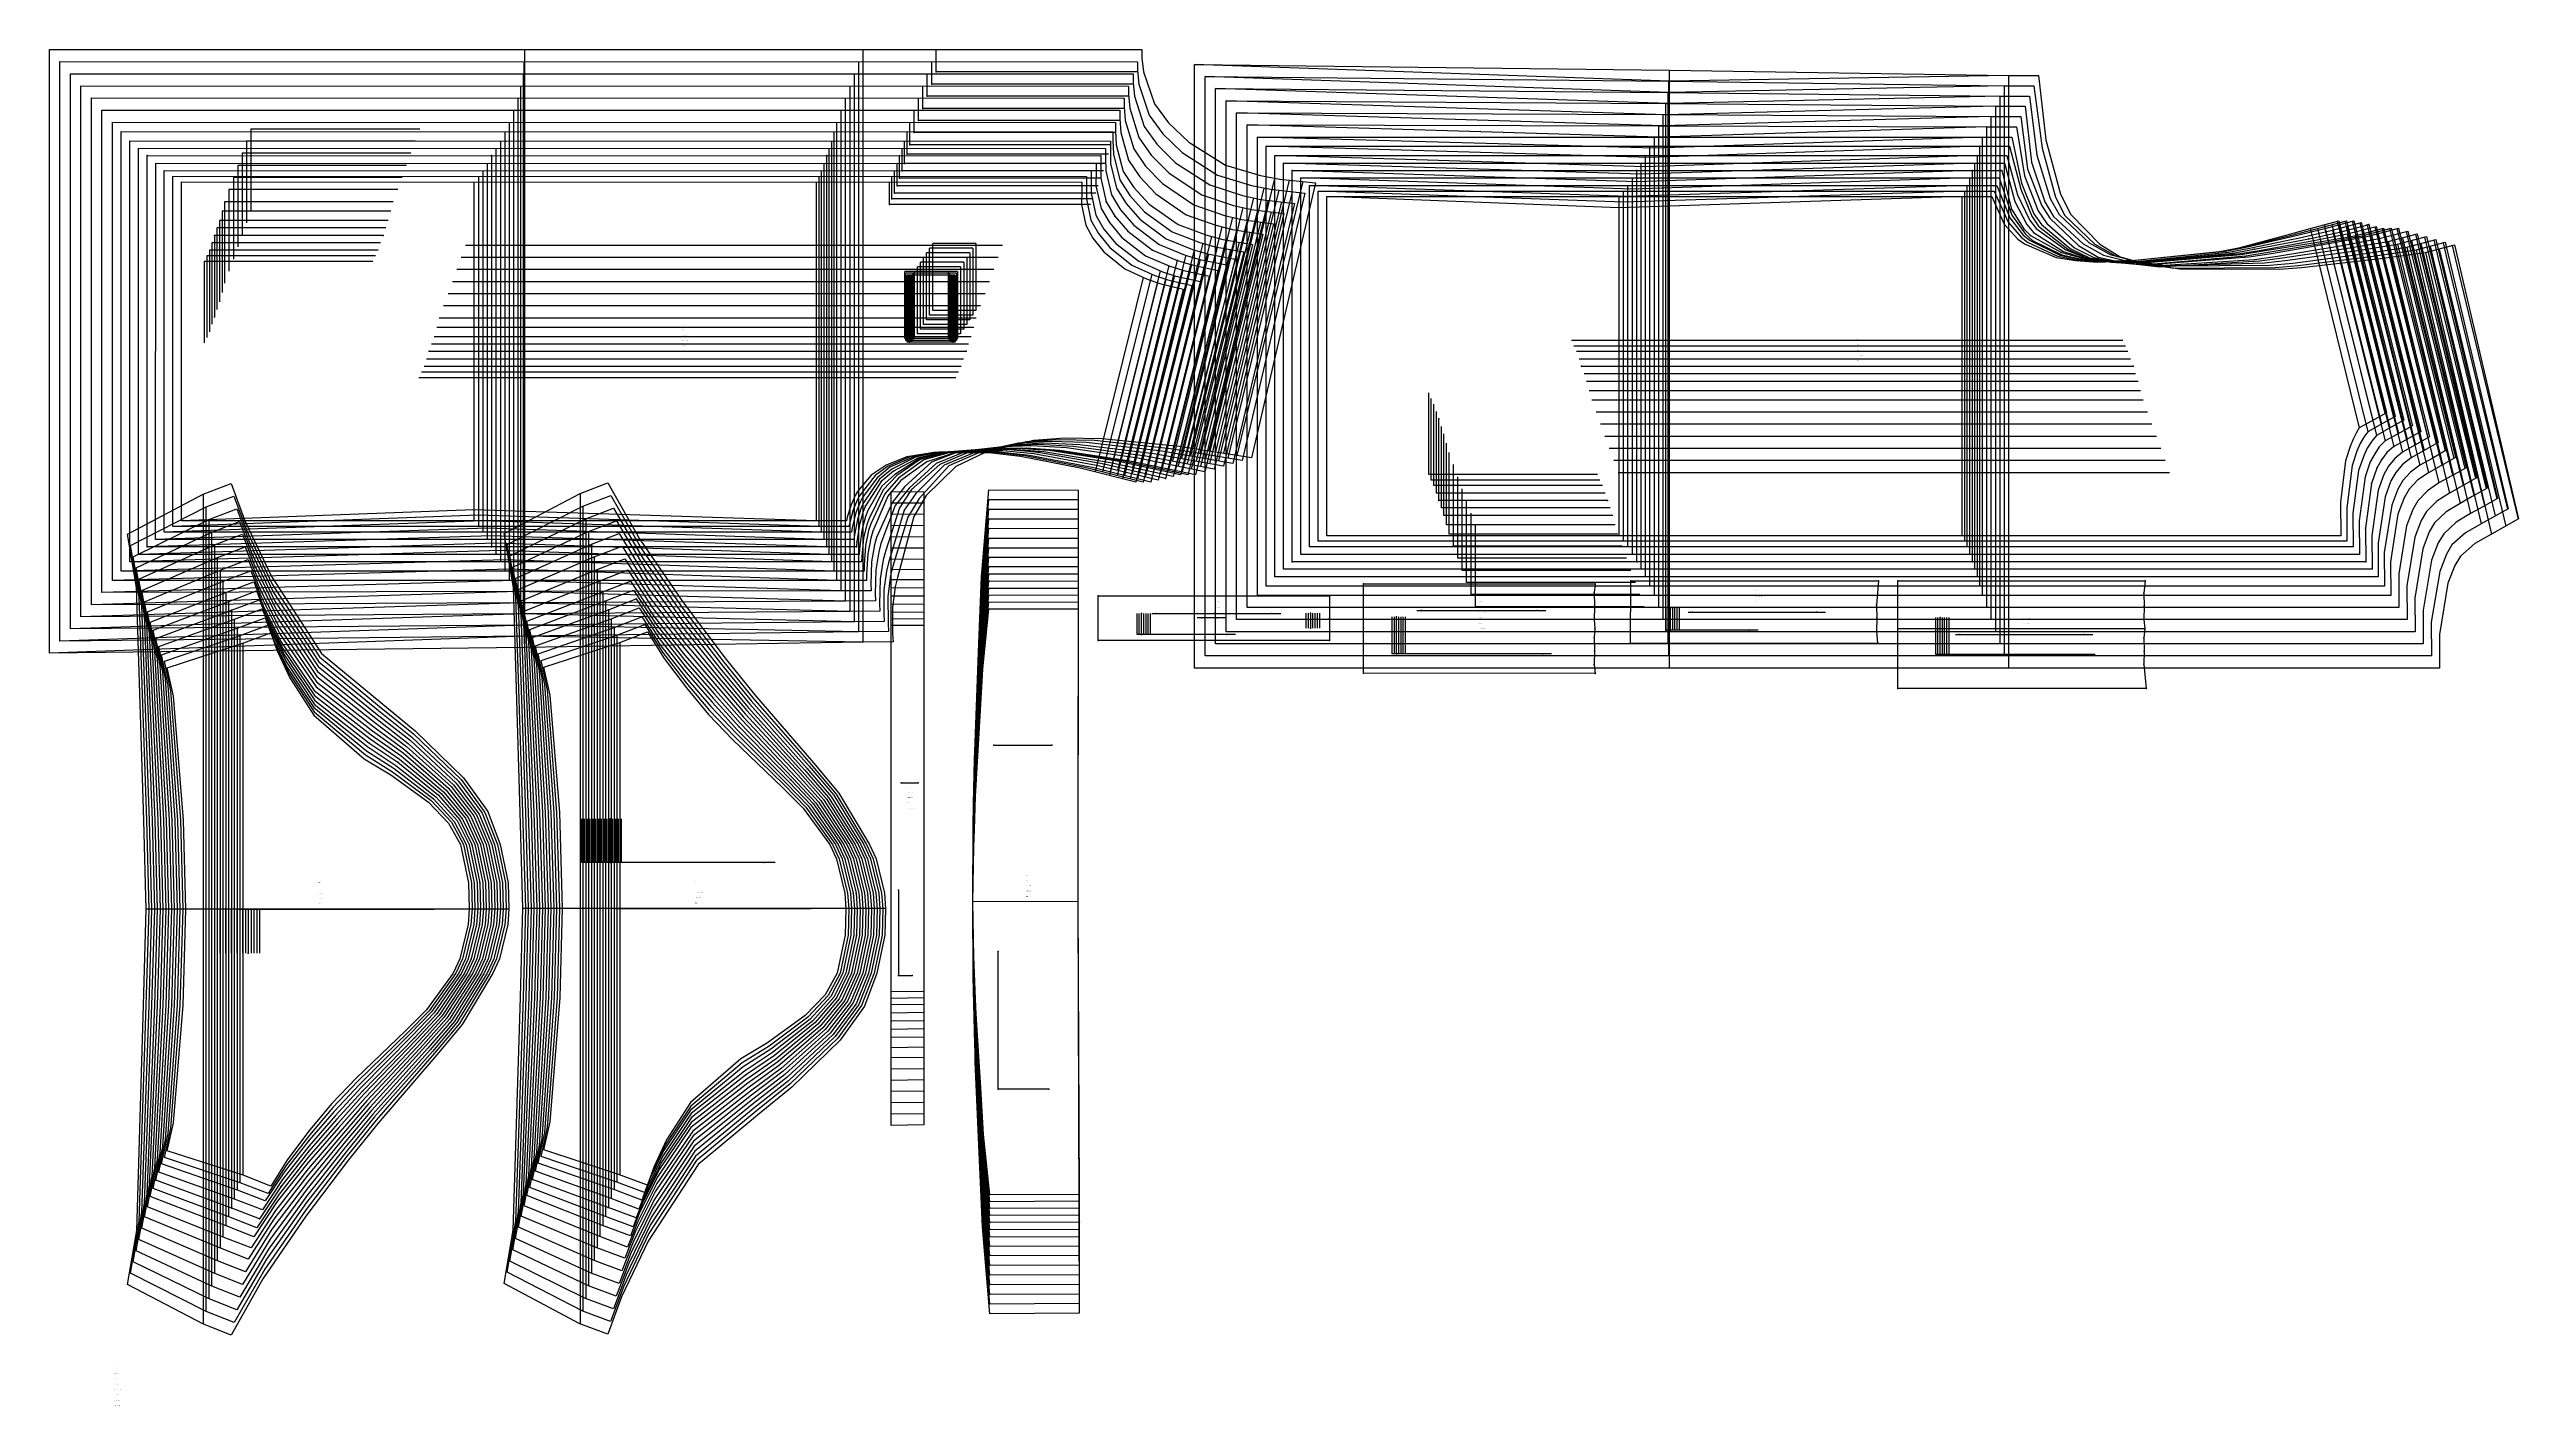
# Model space of a CAD drawing. Extents: x -43 to 1613, y 0 to 910.
import ezdxf

# ---------------------------------------------------------------- set-up
doc = ezdxf.new("R2010")
doc.units = 0

# ---------------------------------------------------------------- blocks, each defined once
blk = doc.blocks.new('GMX1016S18FR_42')
at = {"layer": '1'}
for points in [[(45.4584, 593.532), (45.4711, 821.0169)], [(45.4711, 821.0169), (649.2063, 820.8265)], [(649.2063, 820.8265), (649.2063, 815.1114), (649.0742, 805.8455), (651.858, 791.9035), (656.7526, 783.2116), (664.0932, 774.0727), (678.208, 762.6071), (693.1356, 755.7212), (701.67, 752.8002), (717.2986, 748.9698)], [(717.2986, 748.9698), (685.5029, 619.4578)], [(685.5029, 619.4578), (648.0988, 628.9599), (608.0989, 636.7882), (588.7543, 638.9193), (572.0538, 639.1784), (548.6426, 639.1657), (531.8811, 636.3869), (518.0381, 630.8751), (507.9264, 624.0831), (498.9272, 613.09), (497.332, 610.4738), (494.5076, 604.3575), (491.9777, 596.039), (491.3402, 593.5041)], [(491.3402, 593.5041), (471.3402, 593.5066), (241.5718, 593.5041), (241.5718, 593.5041), (45.4584, 593.532)]]:
    blk.add_lwpolyline(points, dxfattribs=at)
at = {"layer": '13'}
blk.add_point((520.2098, 805.8252), dxfattribs=at)
at = {"layer": '5'}
blk.add_line((204.6656, 689.7523), (564.8554, 689.7523), dxfattribs=at)
at = {"layer": '6'}
blk.add_line((45.4711, 821.0169), (649.2063, 820.8265), dxfattribs=at)
at = {"layer": '7'}
blk.add_line((204.6656, 689.7523), (564.8554, 689.7523), dxfattribs=at)
at = {"layer": '8'}
for p, q in [((241.5718, 821.0042), (241.5718, 593.5041)), ((471.3402, 593.5041), (471.3402, 821.0042)), ((520.2098, 805.8252), (520.2098, 820.8646)), ((655.2108, 805.8252), (520.2098, 805.8252)), ((559.5214, 760.8291), (530.5222, 760.8291)), ((530.5222, 715.8279), (530.5222, 760.8291)), ((559.5214, 760.8291), (559.5214, 715.8279)), ((690.5219, 756.788), (658.175, 626.4022)), ((699.9809, 753.3768), (667.8626, 623.9409)), ((708.6854, 751.0806), (676.5849, 621.7235)), ((559.5214, 715.8279), (530.5222, 715.8279))]:
    blk.add_line(p, q, dxfattribs=at)
for points in [[(173.8427, 767.5449), (60.6908, 767.5449), (60.6908, 712.8561)], [(471.3402, 593.5066), (241.5718, 601.0047), (45.4584, 593.532)]]:
    blk.add_lwpolyline(points, dxfattribs=at)
at = {"layer": '1'}
for s, p in [('SIZE: 42', (381.3785, 710.8165)), ('Piece Name: GMX1016S18FR', (381.3785, 707.2605))]:
    blk.add_text(s, height=0.25, dxfattribs=at).set_placement(p)
blk = doc.blocks.new('GMX1016S18FR_44')
at = {"layer": '1'}
for points in [[(39.6596, 589.7779), (39.6698, 824.766)], [(39.6698, 824.766), (652.4092, 824.578)], [(652.4092, 824.578), (652.4092, 818.863), (652.3203, 809.592), (655.3201, 795.2004), (660.4585, 786.2571), (668.1267, 776.8718), (682.8232, 765.1395), (698.2181, 758.1951), (707.0116, 755.269), (723.0974, 751.4718)], [(723.0974, 751.4718), (690.5016, 619.4603)], [(690.5016, 619.4603), (652.1044, 629.1631), (611.0453, 637.1413), (591.1901, 639.3028), (574.0527, 639.5467), (549.8745, 639.3561), (534.0198, 636.3463), (518.8382, 629.8565), (510.728, 624.0171), (500.027, 610.0115), (498.503, 607.2836), (495.8589, 600.9412), (493.5932, 592.3636), (493.042, 589.755)], [(493.042, 589.755), (473.042, 589.7576), (244.5208, 589.755), (244.5208, 589.755), (39.6596, 589.7779)]]:
    blk.add_lwpolyline(points, dxfattribs=at)
at = {"layer": '13'}
blk.add_point((521.9116, 809.5768), dxfattribs=at)
at = {"layer": '5'}
blk.add_line((206.3649, 693.5039), (566.5572, 693.5039), dxfattribs=at)
at = {"layer": '6'}
blk.add_line((39.6698, 824.766), (652.4092, 824.578), dxfattribs=at)
at = {"layer": '7'}
blk.add_line((206.3649, 693.5039), (566.5572, 693.5039), dxfattribs=at)
at = {"layer": '8'}
for p, q in [((244.5208, 824.7558), (244.5208, 589.755)), ((473.042, 589.755), (473.042, 824.7558)), ((521.9116, 809.5768), (521.9116, 824.6161)), ((656.9126, 809.5768), (521.9116, 809.5768)), ((560.3241, 759.5794), (531.3249, 759.5794)), ((531.3249, 714.5783), (531.3249, 759.5794)), ((560.3241, 759.5794), (560.3241, 714.5783)), ((696.2141, 758.9927), (663.2118, 626.359)), ((705.701, 755.7034), (672.9045, 623.9079)), ((714.4309, 753.5164), (681.6319, 621.7032)), ((560.3241, 714.5783), (531.3249, 714.5783))]:
    blk.add_line(p, q, dxfattribs=at)
for points in [[(175.5445, 771.2965), (62.3901, 771.2965), (62.3901, 716.6077)], [(473.042, 589.7576), (244.5208, 597.2556), (39.6596, 589.7779)]]:
    blk.add_lwpolyline(points, dxfattribs=at)
at = {"layer": '1'}
for s, p in [('SIZE: 44', (381.3785, 710.8165)), ('Piece Name: GMX1016S18FR', (381.3785, 707.2605))]:
    blk.add_text(s, height=0.25, dxfattribs=at).set_placement(p)
blk = doc.blocks.new('GMX1016S18FR_46')
at = {"layer": '1'}
for points in [[(33.8633, 586.0238), (33.871, 828.515)], [(33.871, 828.515), (655.6096, 828.3296)], [(655.6096, 828.3296), (655.6096, 822.6146), (655.5537, 813.3385), (658.7668, 798.4948), (664.1466, 789.2949), (672.1425, 779.6581), (687.418, 767.6541), (703.288, 760.6589), (712.3405, 757.7328), (728.8937, 753.9737)], [(728.8937, 753.9737), (695.4978, 619.4629)], [(695.4978, 619.4629), (656.2091, 629.2952), (614.2025, 637.3597), (593.8952, 639.5238), (576.3692, 639.7321), (551.4696, 639.2901), (535.5286, 636.0821), (520.4968, 629.4146), (512.0666, 622.4601), (502.28, 609.1682), (500.5985, 606.039), (497.7181, 598.7771), (495.3178, 588.9803), (494.7412, 586.006)], [(494.7412, 586.006), (474.7413, 586.0085), (247.4723, 586.006), (247.4723, 586.006), (33.8633, 586.0238)]]:
    blk.add_lwpolyline(points, dxfattribs=at)
at = {"layer": '13'}
blk.add_point((523.6109, 813.3284), dxfattribs=at)
at = {"layer": '5'}
blk.add_line((208.0667, 697.2555), (568.2565, 697.2555), dxfattribs=at)
at = {"layer": '6'}
blk.add_line((33.871, 828.515), (655.6096, 828.3296), dxfattribs=at)
at = {"layer": '7'}
blk.add_line((208.0667, 697.2555), (568.2565, 697.2555), dxfattribs=at)
at = {"layer": '8'}
for p, q in [((247.4723, 828.5074), (247.4723, 586.006)), ((474.7413, 586.006), (474.7413, 828.5074)), ((523.6109, 813.3284), (523.6109, 828.3677)), ((658.6119, 813.3284), (523.6109, 813.3284)), ((561.1241, 758.3297), (532.125, 758.3297)), ((532.125, 713.3286), (532.125, 758.3297)), ((561.1241, 758.3297), (561.1241, 713.3286)), ((701.9011, 761.1974), (668.241, 626.2853)), ((711.421, 758.0275), (677.9388, 623.8571)), ((720.1764, 755.9523), (686.6713, 621.6727)), ((561.1241, 713.3286), (532.125, 713.3286))]:
    blk.add_line(p, q, dxfattribs=at)
for points in [[(177.2438, 775.048), (64.0919, 775.048), (64.0919, 720.3593)], [(474.7413, 586.0085), (247.4723, 593.5066), (33.8633, 586.0238)]]:
    blk.add_lwpolyline(points, dxfattribs=at)
at = {"layer": '1'}
for s, p in [('SIZE: 46', (381.3785, 710.8165)), ('Piece Name: GMX1016S18FR', (381.3785, 707.2605))]:
    blk.add_text(s, height=0.25, dxfattribs=at).set_placement(p)
blk = doc.blocks.new('GMX1016S18FR_48')
at = {"layer": '1'}
for points in [[(28.067, 581.02), (28.0721, 833.5137)], [(28.0721, 833.5137), (658.8125, 833.3309)], [(658.8125, 833.3309), (658.8125, 827.6159), (658.7846, 818.3347), (662.2085, 803.0363), (667.827, 793.5799), (676.1506, 783.6916), (692.0053, 771.4108), (708.3527, 764.3673), (717.672, 761.4412), (734.6925, 757.7252)], [(734.6925, 757.7252), (700.4965, 620.7151)], [(700.4965, 620.7151), (660.1486, 630.4814), (617.0295, 638.4163), (596.199, 640.4738), (578.2336, 640.5499), (553.2933, 639.6101), (537.6596, 636.3107), (521.8176, 628.0735), (513.6312, 621.4212), (502.8921, 605.5996), (501.33, 602.2366), (498.7697, 594.4947), (496.8621, 584.1416), (496.4431, 581.0073)], [(496.4431, 581.0073), (476.4431, 581.0098), (250.4237, 581.0073), (250.4237, 581.0073), (28.067, 581.02)]]:
    blk.add_lwpolyline(points, dxfattribs=at)
at = {"layer": '13'}
blk.add_point((525.3127, 818.3296), dxfattribs=at)
at = {"layer": '5'}
blk.add_line((209.7685, 702.2567), (569.9583, 702.2567), dxfattribs=at)
at = {"layer": '6'}
blk.add_line((28.0721, 833.5137), (658.8125, 833.3309), dxfattribs=at)
at = {"layer": '7'}
blk.add_line((209.7685, 702.2567), (569.9583, 702.2567), dxfattribs=at)
at = {"layer": '8'}
for p, q in [((250.4237, 833.5087), (250.4237, 581.0073)), ((476.4431, 581.0073), (476.4431, 833.5087)), ((525.3127, 818.3296), (525.3127, 833.369)), ((660.3137, 818.3296), (525.3127, 818.3296)), ((707.5933, 764.6544), (673.2347, 627.314)), ((561.9268, 758.3297), (532.9276, 758.3297)), ((532.9276, 713.3286), (532.9276, 758.3297)), ((561.9268, 758.3297), (561.9268, 713.3286)), ((717.1411, 761.6064), (682.9502, 624.962)), ((725.9244, 759.6378), (691.703, 622.8436)), ((561.9268, 713.3286), (532.9276, 713.3286))]:
    blk.add_line(p, q, dxfattribs=at)
for points in [[(178.9456, 780.0493), (65.7937, 780.0493), (65.7937, 725.3605)], [(476.4431, 581.0098), (250.4237, 588.5079), (28.067, 581.02)]]:
    blk.add_lwpolyline(points, dxfattribs=at)
at = {"layer": '1'}
for s, p in [('SIZE: 48', (381.3785, 710.8165)), ('Piece Name: GMX1016S18FR', (381.3785, 707.2605))]:
    blk.add_text(s, height=0.25, dxfattribs=at).set_placement(p)
blk = doc.blocks.new('GMX1016S18FR_50')
at = {"layer": '1'}
for points in [[(22.2708, 576.0111), (22.2708, 838.5125)], [(22.2708, 838.5125), (662.013, 838.3347)], [(662.013, 838.3347), (662.013, 832.6197), (662.013, 823.3334), (665.6579, 807.588), (671.5202, 797.8801), (680.1739, 787.748), (696.6078, 775.203), (713.4276, 768.1011), (723.006, 765.1674), (740.4888, 761.4793)], [(740.4888, 761.4793), (705.4927, 621.9698)], [(705.4927, 621.9698), (664.3091, 631.6218), (620.3138, 639.3841), (599.0717, 641.3247), (580.7634, 641.2662), (554.9342, 639.4324), (539.2039, 635.5639), (523.0038, 626.7527), (514.7336, 619.8159), (504.2282, 603.5904), (502.6432, 599.7906), (500.1388, 591.086), (498.4725, 579.5112), (498.1423, 576.0111)], [(498.1423, 576.0111), (478.1424, 576.0111), (253.3727, 576.0111), (253.3727, 576.0111), (22.2708, 576.0111)]]:
    blk.add_lwpolyline(points, dxfattribs=at)
at = {"layer": '13'}
blk.add_point((527.0119, 823.3334), dxfattribs=at)
at = {"layer": '2'}
for p in [(22.2708, 838.5125), (22.2708, 838.5125), (253.3727, 838.5125), (478.1424, 838.5125), (527.0119, 838.3728), (662.013, 838.3347), (527.0119, 823.3334), (527.0119, 823.3334), (527.0119, 823.3334), (662.013, 823.3334), (67.4929, 785.0531), (180.6448, 785.0531), (713.293, 768.1494), (722.8663, 765.2081), (731.675, 763.3361), (533.7277, 758.3323), (533.7277, 758.3323), (562.7269, 758.3323), (562.7269, 758.3323), (740.4888, 761.4793), (740.4888, 761.4793), (67.4929, 730.3643), (533.7277, 713.3311), (533.7277, 713.3311), (562.7269, 713.3311), (562.7269, 713.3311), (211.4678, 707.2605), (571.6575, 707.2605), (678.2283, 628.3579), (687.9641, 626.077), (696.7297, 624.0222), (705.4927, 621.9698), (705.4927, 621.9698), (253.3727, 583.5117), (22.2708, 576.0111), (22.2708, 576.0111), (22.2708, 576.0111), (253.3727, 576.0111), (253.3727, 576.0111), (253.3727, 576.0111), (478.1424, 576.0111), (478.1424, 576.0111), (498.1423, 576.0111), (498.1423, 576.0111)]:
    blk.add_point(p, dxfattribs=at)
at = {"layer": '3'}
for p in [(662.013, 832.6197), (662.013, 823.3334), (665.6579, 807.588), (671.5202, 797.8801), (680.1739, 787.748), (696.6078, 775.203), (713.4276, 768.1011), (723.006, 765.1674), (539.2039, 635.5639), (554.9342, 639.4324), (580.7634, 641.2662), (599.0717, 641.3247), (620.3138, 639.3841), (664.3091, 631.6218), (514.7336, 619.8159), (523.0038, 626.7527), (502.6432, 599.7906), (504.2282, 603.5904), (500.1388, 591.086), (478.1424, 576.0111), (498.4725, 579.5112)]:
    blk.add_point(p, dxfattribs=at)
at = {"layer": '4'}
for p in [(662.013, 823.3334, -3.998), (539.2039, 635.5639, -3.998), (253.3727, 576.0111, -3.998)]:
    blk.add_point(p, dxfattribs=at)
at = {"layer": '5'}
blk.add_line((211.4678, 707.2605), (571.6575, 707.2605), dxfattribs=at)
at = {"layer": '6'}
blk.add_line((22.2708, 838.5125), (662.013, 838.3347), dxfattribs=at)
at = {"layer": '7'}
blk.add_line((211.4678, 707.2605), (571.6575, 707.2605), dxfattribs=at)
at = {"layer": '8'}
for p, q in [((253.3727, 838.5125), (253.3727, 576.0111)), ((478.1424, 576.0111), (478.1424, 838.5125)), ((527.0119, 823.3334), (527.0119, 838.3728)), ((662.013, 823.3334), (527.0119, 823.3334)), ((713.293, 768.1494), (678.2283, 628.3579)), ((722.8663, 765.2081), (687.9641, 626.077)), ((731.675, 763.3361), (696.7297, 624.0222)), ((562.7269, 758.3323), (533.7277, 758.3323)), ((533.7277, 713.3311), (533.7277, 758.3323)), ((562.7269, 758.3323), (562.7269, 713.3311)), ((562.7269, 713.3311), (533.7277, 713.3311))]:
    blk.add_line(p, q, dxfattribs=at)
for points in [[(180.6448, 785.0531), (67.4929, 785.0531), (67.4929, 730.3643)], [(478.1424, 576.0111), (253.3727, 583.5117), (22.2708, 576.0111)]]:
    blk.add_lwpolyline(points, dxfattribs=at)
at = {"layer": '1'}
for s, p in [('ANNOTATION: 1XFABRIC', (381.3785, 714.3725)), ('SIZE: 50', (381.3785, 725.0405)), ('CATEGORY: FRONT', (381.3785, 717.9285)), ('Fabric: 1', (381.3785, 721.4845)), ('Quantity: 1', (381.3785, 710.8165)), ('Piece Name: GMX1016S18FR', (381.3785, 707.2605))]:
    blk.add_text(s, height=0.25, dxfattribs=at).set_placement(p)
at = {"layer": '13'}
blk.add_text('D', height=0.25, dxfattribs=at).set_placement((527.0119, 823.3334))
at = {"layer": '2'}
for s, p in [('# 17', (22.2708, 838.5125)), ('# 17', (22.2708, 838.5125)), ('# 20', (253.3727, 838.5125)), ('# 19', (478.1424, 838.5125)), ('# 1', (662.013, 838.3347)), ('# 25', (713.293, 768.1494)), ('# 23', (722.8663, 765.2081)), ('# 21', (731.675, 763.3361)), ('# 737', (533.7277, 758.3323)), ('# 737', (533.7277, 758.3323)), ('# 737', (562.7269, 758.3323)), ('# 737', (562.7269, 758.3323)), ('# 4', (740.4888, 761.4793)), ('# 4', (740.4888, 761.4793)), ('# 737', (533.7277, 713.3311)), ('# 737', (533.7277, 713.3311)), ('# 737', (562.7269, 713.3311)), ('# 737', (562.7269, 713.3311)), ('# 26', (678.2283, 628.3579)), ('# 24', (687.9641, 626.077)), ('# 22', (696.7297, 624.0222)), ('# 5', (705.4927, 621.9698)), ('# 5', (705.4927, 621.9698)), ('# 14', (253.3727, 583.5117)), ('# 16', (22.2708, 576.0111)), ('# 16', (22.2708, 576.0111)), ('# 16', (22.2708, 576.0111)), ('# 14', (253.3727, 576.0111)), ('# 15', (253.3727, 576.0111)), ('# 14', (253.3727, 576.0111)), ('# 18', (478.1424, 576.0111)), ('# 13', (478.1424, 576.0111)), ('# 12', (498.1423, 576.0111)), ('# 12', (498.1423, 576.0111))]:
    blk.add_text(s, height=0.25, dxfattribs=at).set_placement(p)
at = {"layer": '3'}
for s, p in [('# 1', (662.013, 832.6197)), ('# 2', (662.013, 823.3334)), ('# 3', (696.6078, 775.203)), ('# 8', (539.2039, 635.5639)), ('# 7', (554.9342, 639.4324)), ('# 6', (580.7634, 641.2662)), ('# 10', (514.7336, 619.8159)), ('# 9', (523.0038, 626.7527)), ('# 11', (504.2282, 603.5904)), ('# 13', (478.1424, 576.0111))]:
    blk.add_text(s, height=0.25, dxfattribs=at).set_placement(p)
at = {"layer": '8'}
for s, p in [('NM', (253.3727, 838.5125)), ('NM', (527.0119, 823.3334)), ('NM', (662.013, 823.3334)), ('B', (180.6448, 785.0531)), ('NM', (713.293, 768.1494)), ('NM', (722.8663, 765.2081)), ('NM', (731.675, 763.3361)), ('NM', (562.7269, 758.3323)), ('NM', (562.7269, 758.3323)), ('NM', (533.7277, 713.3311)), ('NM', (562.7269, 713.3311)), ('O', (478.1424, 576.0111)), ('NM', (478.1424, 576.0111))]:
    blk.add_text(s, height=0.25, dxfattribs=at).set_placement(p)
blk = doc.blocks.new('GMX1016S18FR_52')
at = {"layer": '1'}
for points in [[(16.472, 571.0098), (16.472, 843.5112)], [(16.472, 843.5112), (665.2159, 843.3359)], [(665.2159, 843.3359), (665.2159, 837.6209), (665.2895, 828.3347), (669.1351, 812.1346), (675.2311, 802.1702), (684.2075, 791.7841), (701.2102, 778.9596), (718.5026, 771.8095), (728.34, 768.8758), (746.2876, 765.2309)], [(746.2876, 765.2309), (710.4914, 623.2221)], [(710.4914, 623.2221), (668.5763, 632.4677), (623.8342, 639.7626), (602.2569, 641.4491), (583.6819, 641.1494), (557.5478, 639.4628), (540.1361, 635.0737), (523.8395, 624.5937), (515.1273, 616.8416), (505.7674, 600.4053), (504.157, 596.3387), (501.6678, 587.0525), (500.1261, 574.7335), (499.8441, 571.0124)], [(499.8441, 571.0124), (479.8442, 571.0124), (256.3241, 571.0124), (256.3241, 571.0124), (16.472, 571.0098)]]:
    blk.add_lwpolyline(points, dxfattribs=at)
at = {"layer": '13'}
blk.add_point((528.7138, 828.3347), dxfattribs=at)
at = {"layer": '5'}
blk.add_line((213.1695, 712.2618), (573.3593, 712.2618), dxfattribs=at)
at = {"layer": '6'}
blk.add_line((16.472, 843.5112), (665.2159, 843.3359), dxfattribs=at)
at = {"layer": '7'}
blk.add_line((213.1695, 712.2618), (573.3593, 712.2618), dxfattribs=at)
at = {"layer": '8'}
for p, q in [((256.3241, 843.5137), (256.3241, 571.0124)), ((479.8442, 571.0124), (479.8442, 843.5137)), ((528.7138, 828.3347), (528.7138, 843.374)), ((663.7147, 828.3347), (528.7138, 828.3347)), ((718.9953, 771.6622), (683.1813, 629.2444)), ((728.5965, 768.8225), (692.9476, 627.0905)), ((737.4256, 767.0293), (701.7436, 625.1499)), ((563.5295, 758.3323), (534.5304, 758.3323)), ((534.5304, 713.3311), (534.5304, 758.3323)), ((563.5295, 758.3323), (563.5295, 713.3311)), ((563.5295, 713.3311), (534.5304, 713.3311))]:
    blk.add_line(p, q, dxfattribs=at)
for points in [[(182.3467, 790.0544), (69.1947, 790.0544), (69.1947, 735.3656)], [(479.8442, 571.0124), (256.3241, 578.513), (16.472, 571.0098)]]:
    blk.add_lwpolyline(points, dxfattribs=at)
at = {"layer": '1'}
for s, p in [('SIZE: 52', (381.3785, 710.8165)), ('Piece Name: GMX1016S18FR', (381.3785, 707.2605))]:
    blk.add_text(s, height=0.25, dxfattribs=at).set_placement(p)
blk = doc.blocks.new('GMX1016S18FR_54')
at = {"layer": '1'}
for points in [[(10.6757, 566.006), (10.6731, 848.5099)], [(10.6731, 848.5099), (668.4188, 848.3372)], [(668.4188, 848.3372), (668.4188, 842.6222), (668.5636, 833.3359), (672.6124, 816.6837), (678.942, 806.4602), (688.2359, 795.8202), (705.8076, 782.7138), (723.5749, 775.5154), (733.674, 772.5842), (752.0864, 768.9825)], [(752.0864, 768.9825), (715.4901, 624.4743)], [(715.4901, 624.4743), (672.9476, 633.537), (627.5553, 640.5982), (605.6757, 642.1502), (586.8569, 641.7082), (559.275, 639.6381), (540.8346, 634.6343), (525.3051, 623.9638), (515.9858, 614.2635), (506.6081, 595.1348), (505.1298, 591.086), (502.9201, 581.8683), (501.7237, 569.689), (501.5459, 566.0136)], [(501.5459, 566.0136), (481.546, 566.0136), (259.2756, 566.0136), (259.2756, 566.0136), (10.6757, 566.006)]]:
    blk.add_lwpolyline(points, dxfattribs=at)
at = {"layer": '13'}
blk.add_point((530.4156, 833.3359), dxfattribs=at)
at = {"layer": '5'}
blk.add_line((214.8714, 717.263), (575.0611, 717.263), dxfattribs=at)
at = {"layer": '6'}
blk.add_line((10.6731, 848.5099), (668.4188, 848.3372), dxfattribs=at)
at = {"layer": '7'}
blk.add_line((214.8714, 717.263), (575.0611, 717.263), dxfattribs=at)
at = {"layer": '8'}
for p, q in [((259.2756, 848.515), (259.2756, 566.0136)), ((481.546, 566.0136), (481.546, 848.515)), ((530.4156, 833.3359), (530.4156, 848.3753)), ((665.4166, 833.3359), (530.4156, 833.3359)), ((724.7052, 775.1877), (688.1749, 630.2909)), ((734.3318, 772.4547), (697.959, 628.2081)), ((743.1786, 770.7224), (706.7728, 626.3285)), ((564.3322, 758.3323), (535.333, 758.3323)), ((535.333, 713.3311), (535.333, 758.3323)), ((564.3322, 758.3323), (564.3322, 713.3311)), ((564.3322, 713.3311), (535.333, 713.3311))]:
    blk.add_line(p, q, dxfattribs=at)
for points in [[(184.0485, 795.0556), (70.8965, 795.0556), (70.8965, 740.3669)], [(481.546, 566.0136), (259.2756, 573.5143), (10.6757, 566.006)]]:
    blk.add_lwpolyline(points, dxfattribs=at)
at = {"layer": '1'}
for s, p in [('SIZE: 54', (381.3785, 710.814)), ('Piece Name: GMX1016S18FR', (381.3785, 707.258))]:
    blk.add_text(s, height=0.25, dxfattribs=at).set_placement(p)
blk = doc.blocks.new('GMX1016S18FR_56')
at = {"layer": '1'}
for points in [[(4.8819, 559.7526), (4.8743, 854.7609)], [(4.8743, 854.7609), (670.1206, 854.5932)], [(670.1206, 854.5932), (670.1206, 848.8782), (670.4178, 839.5945), (674.8654, 822.3403), (681.5913, 811.8018), (691.4058, 800.8722), (709.8615, 787.4966), (728.3247, 780.3211), (738.8073, 777.4382), (757.8853, 773.9888)], [(757.8853, 773.9888), (720.4888, 624.4794)], [(720.4888, 624.4794), (677.3241, 633.6513), (631.2713, 640.7938), (609.0743, 642.3559), (589.9811, 641.8987), (561.6118, 639.6381), (543.2705, 634.5378), (526.4049, 622.0918), (517.0425, 611.7184), (507.7206, 591.5), (506.2576, 587.0626), (504.1875, 576.9991), (503.3138, 563.7607), (503.2477, 559.7703)], [(503.2477, 559.7703), (483.2478, 559.7703), (262.2271, 559.7703), (262.2271, 559.7703), (4.8819, 559.7526)]]:
    blk.add_lwpolyline(points, dxfattribs=at)
at = {"layer": '13'}
blk.add_point((532.1173, 839.592), dxfattribs=at)
at = {"layer": '5'}
blk.add_line((216.5732, 723.519), (576.7629, 723.519), dxfattribs=at)
at = {"layer": '6'}
blk.add_line((4.8743, 854.7609), (670.1206, 854.5932), dxfattribs=at)
at = {"layer": '7'}
blk.add_line((216.5732, 723.519), (576.7629, 723.519), dxfattribs=at)
at = {"layer": '8'}
for p, q in [((262.2271, 854.771), (262.2271, 559.7703)), ((483.2478, 559.7703), (483.2478, 854.771)), ((532.1173, 839.592), (532.1173, 854.6313)), ((667.1183, 839.592), (532.1173, 839.592)), ((730.4736, 779.7318), (693.0517, 630.3061)), ((740.151, 777.1943), (702.8384, 628.2284)), ((749.0283, 775.5865), (711.6522, 626.3539)), ((565.1348, 759.587), (536.1356, 759.587)), ((536.1356, 714.5859), (536.1356, 759.587)), ((565.1348, 759.587), (565.1348, 714.5859)), ((565.1348, 714.5859), (536.1356, 714.5859))]:
    blk.add_line(p, q, dxfattribs=at)
for points in [[(185.7502, 801.3116), (72.5983, 801.3116), (72.5983, 746.6229)], [(483.2478, 559.7703), (262.2271, 567.2709), (4.8819, 559.7526)]]:
    blk.add_lwpolyline(points, dxfattribs=at)
at = {"layer": '1'}
for s, p in [('SIZE: 56', (381.3785, 710.8114)), ('Piece Name: GMX1016S18FR', (381.3785, 707.2554))]:
    blk.add_text(s, height=0.25, dxfattribs=at).set_placement(p)
blk = doc.blocks.new('GMX1016S18FR_58')
at = {"layer": '1'}
for points in [[(-0.9119, 553.4965), (-0.9246, 861.0092)], [(-0.9246, 861.0092), (671.8224, 860.8467)], [(671.8224, 860.8467), (671.8224, 855.1317), (672.2593, 845.8531), (677.1006, 827.9892), (684.2252, 817.1308), (694.5605, 805.9065), (713.9026, 792.254), (733.072, 785.109), (743.9356, 782.282), (763.6841, 778.9927)], [(763.6841, 778.9927), (725.4876, 624.4819)], [(725.4876, 624.4819), (681.4516, 633.6513), (634.4793, 640.7379), (611.8479, 642.2391), (592.389, 641.693), (564.1264, 639.125), (545.4066, 633.0112), (527.8908, 620.5144), (519.0821, 610.1131), (509.1431, 586.6156), (507.6851, 581.9775), (505.676, 571.4696), (504.9597, 557.6774), (504.9495, 553.5245)], [(504.9495, 553.5245), (484.9495, 553.5245), (265.1786, 553.5245), (265.1786, 553.5245), (-0.9119, 553.4965)]]:
    blk.add_lwpolyline(points, dxfattribs=at)
at = {"layer": '13'}
blk.add_point((533.8192, 845.8455), dxfattribs=at)
at = {"layer": '5'}
blk.add_line((218.2749, 729.7725), (578.4647, 729.7725), dxfattribs=at)
at = {"layer": '6'}
blk.add_line((-0.9246, 861.0092), (671.8224, 860.8467), dxfattribs=at)
at = {"layer": '7'}
blk.add_line((218.2749, 729.7725), (578.4647, 729.7725), dxfattribs=at)
at = {"layer": '8'}
for p, q in [((265.1786, 861.0245), (265.1786, 553.5245)), ((484.9495, 553.5245), (484.9495, 861.0245)), ((533.8192, 845.8455), (533.8192, 860.8848)), ((668.8202, 845.8455), (533.8192, 845.8455)), ((736.2445, 784.286), (697.9387, 630.3315)), ((745.9676, 781.9416), (707.738, 628.3021)), ((754.8728, 780.4557), (716.5417, 626.4047)), ((565.9375, 760.8393), (536.9383, 760.8393)), ((536.9383, 715.8381), (536.9383, 760.8393)), ((565.9375, 760.8393), (565.9375, 715.8381)), ((565.9375, 715.8381), (536.9383, 715.8381))]:
    blk.add_line(p, q, dxfattribs=at)
for points in [[(187.4521, 807.5651), (74.3001, 807.5651), (74.3001, 752.8764)], [(484.9495, 553.5245), (265.1786, 561.0251), (-0.9119, 553.4965)]]:
    blk.add_lwpolyline(points, dxfattribs=at)
at = {"layer": '1'}
for s, p in [('SIZE: 58', (381.3785, 710.8089)), ('Piece Name: GMX1016S18FR', (381.3785, 707.2529))]:
    blk.add_text(s, height=0.25, dxfattribs=at).set_placement(p)
blk = doc.blocks.new('GMX1016S18FR_60')
at = {"layer": '1'}
for points in [[(-7.9553, 545.366), (-7.9731, 869.1347)], [(-7.9731, 869.1347), (674.7739, 868.9772)], [(674.7739, 868.9772), (674.7739, 863.2622), (675.3454, 853.9912), (680.5854, 835.5203), (688.1089, 824.3418), (698.9674, 812.8229), (719.1985, 798.8961), (739.0689, 791.7765), (750.3135, 789.0053), (770.7326, 785.8735)], [(770.7326, 785.8735), (731.736, 626.3615)], [(731.736, 626.3615), (686.8084, 635.4674), (638.899, 642.4372), (615.8256, 643.8443), (595.9983, 643.1839), (566.3845, 639.7854), (548.4496, 632.8334), (530.4003, 616.3158), (522.2672, 605.9348), (511.6246, 582.3382), (510.1692, 577.3166), (508.2566, 565.9705), (507.8146, 551.1191), (507.901, 546.6538)], [(507.901, 546.6538), (487.901, 546.6055), (268.1301, 546.034), (268.1301, 546.034), (-7.9553, 545.366)]]:
    blk.add_lwpolyline(points, dxfattribs=at)
at = {"layer": '13'}
blk.add_point((536.7706, 853.976), dxfattribs=at)
at = {"layer": '5'}
blk.add_line((221.2264, 737.9031), (581.4162, 737.9031), dxfattribs=at)
at = {"layer": '6'}
blk.add_line((-7.9731, 869.1347), (674.7739, 868.9772), dxfattribs=at)
at = {"layer": '7'}
blk.add_line((221.2264, 737.9031), (581.4162, 737.9031), dxfattribs=at)
at = {"layer": '8'}
for p, q in [((268.1301, 869.155), (268.1301, 546.034)), ((487.901, 546.6538), (487.901, 869.155)), ((536.7706, 853.976), (536.7706, 869.0153)), ((671.7716, 853.976), (536.7706, 853.976)), ((743.2701, 790.7427), (704.0423, 632.0918)), ((753.0364, 788.5862), (713.8518, 630.1105)), ((761.9721, 787.2121), (722.6681, 628.2589)), ((567.9898, 763.9686), (538.9906, 763.9686)), ((538.9906, 718.9674), (538.9906, 763.9686)), ((567.9898, 763.9686), (567.9898, 718.9674)), ((567.9898, 718.9674), (538.9906, 718.9674))]:
    blk.add_line(p, q, dxfattribs=at)
for points in [[(190.4035, 815.6957), (77.2516, 815.6957), (77.2516, 761.0069)], [(487.901, 546.6055), (268.1301, 553.5346), (-7.9553, 545.366)]]:
    blk.add_lwpolyline(points, dxfattribs=at)
at = {"layer": '1'}
for s, p in [('SIZE: 60', (381.3785, 710.8063)), ('Piece Name: GMX1016S18FR', (381.3785, 707.2504))]:
    blk.add_text(s, height=0.25, dxfattribs=at).set_placement(p)
blk = doc.blocks.new('GMX1016S18FR_62')
at = {"layer": '1'}
for points in [[(-14.9987, 537.2355), (-15.0216, 877.2602)], [(-15.0216, 877.2602), (677.7254, 877.1078)], [(677.7254, 877.1078), (677.7254, 871.3928), (678.4213, 862.1294), (684.0652, 843.0464), (691.9875, 831.5503), (703.3718, 819.7393), (724.4969, 805.5382), (745.0684, 798.4465), (756.694, 795.7313), (777.7811, 792.7544)], [(777.7811, 792.7544), (737.9843, 628.2411)], [(737.9843, 628.2411), (692.3126, 636.9559), (643.636, 643.4659), (620.2223, 644.6267), (600.1182, 643.725), (569.722, 639.4222), (551.4899, 631.8759), (533.5499, 615.5259), (524.1265, 603.7352), (514.5761, 578.2336), (513.047, 572.8132), (511.0811, 560.5831), (510.7229, 544.5913), (510.8525, 539.7831)], [(510.8525, 539.7831), (490.8525, 539.6891), (271.0815, 538.5435), (271.0815, 538.5435), (-14.9987, 537.2355)]]:
    blk.add_lwpolyline(points, dxfattribs=at)
at = {"layer": '13'}
blk.add_point((539.7221, 862.1065), dxfattribs=at)
at = {"layer": '5'}
blk.add_line((224.1779, 746.0336), (584.3677, 746.0336), dxfattribs=at)
at = {"layer": '6'}
blk.add_line((-15.0216, 877.2602), (677.7254, 877.1078), dxfattribs=at)
at = {"layer": '7'}
blk.add_line((224.1779, 746.0336), (584.3677, 746.0336), dxfattribs=at)
at = {"layer": '8'}
for p, q in [((271.0815, 877.2856), (271.0815, 538.5435)), ((490.8525, 539.7831), (490.8525, 877.2856)), ((539.7221, 862.1065), (539.7221, 877.1459)), ((674.7231, 862.1065), (539.7221, 862.1065)), ((750.3008, 797.2273), (710.1078, 633.6818)), ((760.1103, 795.2487), (719.9427, 631.8098)), ((769.0689, 793.9787), (728.7819, 630.0572)), ((570.0421, 767.0978), (541.0429, 767.0978)), ((541.0429, 722.0966), (541.0429, 767.0978)), ((570.0421, 767.0978), (570.0421, 722.0966)), ((570.0421, 722.0966), (541.0429, 722.0966))]:
    blk.add_line(p, q, dxfattribs=at)
for points in [[(193.355, 823.8262), (80.2031, 823.8262), (80.2031, 769.1374)], [(490.8525, 539.6891), (271.0815, 546.0442), (-14.9987, 537.2355)]]:
    blk.add_lwpolyline(points, dxfattribs=at)
at = {"layer": '1'}
for s, p in [('SIZE: 62', (381.3785, 710.8038)), ('Piece Name: GMX1016S18FR', (381.3785, 707.2478))]:
    blk.add_text(s, height=0.25, dxfattribs=at).set_placement(p)
blk = doc.blocks.new('GMX1016S18FR_64')
at = {"layer": '1'}
for points in [[(-22.0422, 529.1049), (-22.0701, 885.3856)], [(-22.0701, 885.3856), (680.6769, 885.2383)], [(680.6769, 885.2383), (680.6769, 879.5233), (681.4897, 870.2701), (687.5399, 850.58), (695.8661, 838.7665), (707.7812, 826.6659), (729.803, 812.1981), (751.0704, 805.1267), (763.077, 802.4623), (784.8296, 799.6352)], [(784.8296, 799.6352), (744.2328, 630.1207)], [(744.2328, 630.1207), (697.6542, 638.5002), (648.0455, 644.6038), (624.2, 645.5334), (603.7479, 644.4006), (573.5473, 639.4806), (554.0045, 631.279), (535.0765, 614.5505), (527.078, 602.1909), (517.6952, 572.9428), (516.1027, 567.3014), (514.0478, 554.5659), (513.6719, 537.9187), (513.8039, 532.9124)], [(513.8039, 532.9124), (493.804, 532.7727), (272.7833, 531.0633), (272.7833, 531.0633), (-22.0422, 529.1049)]]:
    blk.add_lwpolyline(points, dxfattribs=at)
at = {"layer": '13'}
blk.add_point((542.6736, 870.2371), dxfattribs=at)
at = {"layer": '5'}
blk.add_line((227.1294, 754.1641), (587.3192, 754.1641), dxfattribs=at)
at = {"layer": '6'}
blk.add_line((-22.0701, 885.3856), (680.6769, 885.2383), dxfattribs=at)
at = {"layer": '7'}
blk.add_line((227.1294, 754.1641), (587.3192, 754.1641), dxfattribs=at)
at = {"layer": '8'}
for p, q in [((272.7833, 885.4161), (272.7833, 531.0633)), ((493.804, 532.9124), (493.804, 885.4161)), ((542.6736, 870.2371), (542.6736, 885.2764)), ((677.6746, 870.2371), (542.6736, 870.2371)), ((757.3366, 803.7399), (716.181, 635.2921)), ((767.1842, 801.9289), (726.0413, 633.5192)), ((776.1682, 800.7554), (734.9059, 631.8606)), ((572.0944, 770.2271), (543.0952, 770.2271)), ((543.0952, 725.2259), (543.0952, 770.2271)), ((572.0944, 770.2271), (572.0944, 725.2259)), ((572.0944, 725.2259), (543.0952, 725.2259))]:
    blk.add_line(p, q, dxfattribs=at)
for points in [[(196.3065, 831.9567), (83.1546, 831.9567), (83.1546, 777.268)], [(493.804, 532.7727), (272.7833, 538.5639), (-22.0422, 529.1049)]]:
    blk.add_lwpolyline(points, dxfattribs=at)
at = {"layer": '1'}
for s, p in [('SIZE: 64', (381.3785, 710.8013)), ('Piece Name: GMX1016S18FR', (381.3785, 707.2453))]:
    blk.add_text(s, height=0.25, dxfattribs=at).set_placement(p)
blk = doc.blocks.new('GMX1016S18FR_66')
at = {"layer": '1'}
for points in [[(-29.0856, 520.9744), (-29.1186, 893.5111)], [(-29.1186, 893.5111), (683.6283, 893.3688)], [(683.6283, 893.3688), (683.6283, 887.6539), (684.5504, 878.4108), (691.0045, 858.1111), (699.7345, 845.9801), (712.1754, 833.5849), (735.0938, 818.8478), (757.0648, 811.8018), (769.4524, 809.1882), (791.8781, 806.5161)], [(791.8781, 806.5161), (750.4811, 632.0003)], [(750.4811, 632.0003), (702.8485, 640.2045), (652.1374, 646.0617), (627.7763, 646.8288), (606.9, 645.5182), (576.8569, 639.1631), (556.9992, 630.776), (538.0305, 611.8683), (530.0295, 600.6466), (519.712, 565.4142), (518.2693, 559.844), (516.5294, 547.3015), (516.5167, 530.9515), (516.7554, 526.0417)], [(516.7554, 526.0417), (496.7555, 525.8588), (274.4851, 523.5728), (274.4851, 523.5728), (-29.0856, 520.9744)]]:
    blk.add_lwpolyline(points, dxfattribs=at)
at = {"layer": '13'}
blk.add_point((545.6251, 878.3676), dxfattribs=at)
at = {"layer": '5'}
blk.add_line((230.0809, 762.2947), (590.2707, 762.2947), dxfattribs=at)
at = {"layer": '6'}
blk.add_line((-29.1186, 893.5111), (683.6283, 893.3688), dxfattribs=at)
at = {"layer": '7'}
blk.add_line((230.0809, 762.2947), (590.2707, 762.2947), dxfattribs=at)
at = {"layer": '8'}
for p, q in [((274.4851, 893.5467), (274.4851, 523.5728)), ((496.7555, 526.0417), (496.7555, 893.5467)), ((545.6251, 878.3676), (545.6251, 893.407)), ((680.6261, 878.3676), (545.6251, 878.3676)), ((764.3724, 810.2626), (722.2821, 636.9889)), ((774.2581, 808.6167), (732.1601, 635.282)), ((783.2624, 807.5372), (741.0349, 633.6894)), ((574.1467, 773.3564), (545.1476, 773.3564)), ((545.1476, 728.3552), (545.1476, 773.3564)), ((574.1467, 773.3564), (574.1467, 728.3552)), ((574.1467, 728.3552), (545.1476, 728.3552))]:
    blk.add_line(p, q, dxfattribs=at)
for points in [[(199.258, 840.0873), (86.106, 840.0873), (86.106, 785.3985)], [(496.7555, 525.8588), (274.4851, 531.0734), (-29.0856, 520.9744)]]:
    blk.add_lwpolyline(points, dxfattribs=at)
at = {"layer": '1'}
for s, p in [('SIZE: 66', (381.3785, 710.7987)), ('Piece Name: GMX1016S18FR', (381.3785, 707.2427))]:
    blk.add_text(s, height=0.25, dxfattribs=at).set_placement(p)
blk = doc.blocks.new('GMX1016S18FR_68')
at = {"layer": '1'}
for points in [[(-36.1239, 512.8413), (-36.1671, 901.6366)], [(-36.1671, 901.6366), (686.5798, 901.5019)], [(686.5798, 901.5019), (686.5798, 895.7869), (687.6034, 886.554), (694.4615, 865.6473), (703.5928, 853.1962), (716.562, 840.514), (740.3745, 825.5051), (763.0542, 818.4795), (775.8278, 815.9192), (798.9266, 813.3995)], [(798.9266, 813.3995), (756.7296, 633.8824)], [(756.7296, 633.8824), (708.7718, 641.792), (657.7381, 647.3216), (633.2373, 647.9185), (612.2518, 646.4504), (581.1546, 639.4984), (560.0167, 630.4915), (540.2835, 608.4164), (532.4856, 595.9044), (522.4298, 563.0291), (520.9058, 556.8087), (519.1507, 542.826), (519.3716, 524.6345), (519.7069, 519.1735)], [(519.7069, 519.1735), (499.707, 518.95), (274.9373, 516.0849), (274.9373, 516.0849), (-36.1239, 512.8413)]]:
    blk.add_lwpolyline(points, dxfattribs=at)
at = {"layer": '13'}
blk.add_point((548.5766, 886.5007), dxfattribs=at)
at = {"layer": '5'}
blk.add_line((233.0324, 770.4278), (593.2221, 770.4278), dxfattribs=at)
at = {"layer": '6'}
blk.add_line((-36.1671, 901.6366), (686.5798, 901.5019), dxfattribs=at)
at = {"layer": '7'}
blk.add_line((233.0324, 770.4278), (593.2221, 770.4278), dxfattribs=at)
at = {"layer": '8'}
for p, q in [((274.9373, 901.6797), (274.9373, 516.0849)), ((499.707, 519.1735), (499.707, 901.6797)), ((548.5766, 886.5007), (548.5766, 901.54)), ((683.5775, 886.5007), (548.5766, 886.5007)), ((771.3879, 816.704), (728.3882, 638.6881)), ((781.3371, 815.3197), (738.279, 637.0524)), ((790.3592, 814.3291), (747.1715, 635.5208)), ((576.1991, 776.4882), (547.1999, 776.4882)), ((547.1999, 731.487), (547.1999, 776.4882)), ((576.1991, 776.4882), (576.1991, 731.487)), ((576.1991, 731.487), (547.1999, 731.487))]:
    blk.add_line(p, q, dxfattribs=at)
for points in [[(202.2095, 848.2204), (89.0575, 848.2204), (89.0575, 793.5316)], [(499.707, 518.95), (274.9373, 523.5855), (-36.1239, 512.8413)]]:
    blk.add_lwpolyline(points, dxfattribs=at)
at = {"layer": '1'}
for s, p in [('SIZE: 68', (381.3785, 710.7936)), ('Piece Name: GMX1016S18FR', (381.3785, 707.2377))]:
    blk.add_text(s, height=0.25, dxfattribs=at).set_placement(p)
blk = doc.blocks.new('GMX1016S18FR_70')
at = {"layer": '1'}
for points in [[(-43.1648, 504.7108), (-43.2156, 909.762)], [(-43.2156, 909.762), (689.5313, 909.6325)], [(689.5313, 909.6325), (689.5313, 903.9175), (690.654, 894.6973), (697.9235, 873.1835), (707.4586, 860.42), (720.9562, 847.4457), (745.6679, 832.1752), (769.0485, 825.1673), (782.2032, 822.6527), (805.9751, 820.2804)], [(805.9751, 820.2804), (762.9779, 635.7621)], [(762.9779, 635.7621), (714.4792, 643.3948), (662.8867, 648.5992), (638.1344, 649.0183), (616.9483, 647.38), (584.5379, 639.4095), (564.6979, 629.9709), (544.8174, 610.5754), (536.5243, 596.4454), (525.6404, 555.4193), (524.0986, 549.3106), (522.2749, 535.5717), (522.3663, 517.6749), (522.6584, 512.3028)], [(522.6584, 512.3028), (502.6584, 512.0386), (275.3894, 508.5944), (275.3894, 508.5944), (-43.1648, 504.7108)]]:
    blk.add_lwpolyline(points, dxfattribs=at)
at = {"layer": '13'}
blk.add_point((551.528, 894.6312), dxfattribs=at)
at = {"layer": '5'}
blk.add_line((235.9838, 778.5583), (596.1736, 778.5583), dxfattribs=at)
at = {"layer": '6'}
blk.add_line((-43.2156, 909.762), (689.5313, 909.6325), dxfattribs=at)
at = {"layer": '7'}
blk.add_line((235.9838, 778.5583), (596.1736, 778.5583), dxfattribs=at)
at = {"layer": '8'}
for p, q in [((275.3894, 909.8103), (275.3894, 508.5944)), ((502.6584, 512.3028), (502.6584, 909.8103)), ((551.528, 894.6312), (551.528, 909.6706)), ((686.529, 894.6312), (551.528, 894.6312)), ((778.4339, 823.2852), (734.4944, 640.3798)), ((788.4135, 822.0355), (744.4004, 638.8126)), ((797.4559, 821.1262), (753.3082, 637.347)), ((578.2514, 779.6175), (549.2522, 779.6175)), ((549.2522, 734.6163), (549.2522, 779.6175)), ((578.2514, 779.6175), (578.2514, 734.6163)), ((578.2514, 734.6163), (549.2522, 734.6163))]:
    blk.add_line(p, q, dxfattribs=at)
for points in [[(205.1609, 856.3509), (92.009, 856.3509), (92.009, 801.6622)], [(502.6584, 512.0386), (275.3894, 516.095), (-43.1648, 504.7108)]]:
    blk.add_lwpolyline(points, dxfattribs=at)
at = {"layer": '1'}
for s, p in [('SIZE: 70', (381.3785, 710.7911)), ('Piece Name: GMX1016S18FR', (381.3785, 707.2351))]:
    blk.add_text(s, height=0.25, dxfattribs=at).set_placement(p)
blk = doc.blocks.new('GMX1016S18BK_42')
at = {"layer": '1'}
for points in [[(813.6128, 583.5193), (813.6128, 811.017)], [(813.6128, 811.017), (1009.7136, 811.017), (1009.7136, 811.017), (1239.5531, 811.017), (1239.5531, 811.017), (1259.553, 811.017)], [(1259.553, 811.017), (1267.9782, 792.6147), (1277.0663, 782.5131), (1281.524, 779.3025), (1302.7661, 770.217), (1315.9817, 768.1189), (1330.4902, 767.0775), (1351.6788, 767.9284), (1412.5118, 774.2632), (1426.2761, 776.8514), (1456.1185, 784.8575), (1473.1086, 789.7165)], [(1473.1086, 789.7165), (1492.4431, 794.8194)], [(1492.4431, 794.8194), (1524.3074, 666.0465)], [(1524.3074, 666.0465), (1514.3354, 660.4407), (1506.1388, 655.8331)], [(1506.1388, 655.8331), (1504.1119, 652.3102), (1502.0519, 648.2868), (1500.0809, 643.349), (1496.8703, 633.7453), (1493.4972, 606.0593), (1493.6496, 583.5193)], [(1493.6496, 583.5193), (813.6128, 583.5193)]]:
    blk.add_lwpolyline(points, dxfattribs=at)
at = {"layer": '5'}
blk.add_line((977.6588, 714.7687), (1347.5513, 714.7687), dxfattribs=at)
at = {"layer": '6'}
blk.add_line((1493.6496, 583.5193), (813.6128, 583.5193), dxfattribs=at)
at = {"layer": '7'}
blk.add_line((977.6588, 714.7687), (1347.5513, 714.7687), dxfattribs=at)
at = {"layer": '8'}
for p, q in [((1009.7136, 583.5193), (1009.7136, 811.017)), ((1239.5531, 811.017), (1239.5531, 583.5193))]:
    blk.add_line(p, q, dxfattribs=at)
for points in [[(1239.5531, 811.017), (1009.7136, 803.5163), (813.6128, 811.017)], [(1473.1035, 789.7115), (1475.3133, 780.6843), (1506.1388, 655.8331)], [(1482.6489, 792.2362), (1484.9069, 783.11), (1515.171, 660.9081)], [(1491.3458, 794.5324), (1493.6293, 785.3122), (1523.3066, 665.4826)], [(995.1289, 624.6572), (881.9795, 624.6572), (881.9795, 679.3459)]]:
    blk.add_lwpolyline(points, dxfattribs=at)
at = {"layer": '1'}
for s, p in [('SIZE: 42', (1168.9589, 700.8242)), ('Piece Name: GMX1016S18BK', (1168.9589, 697.2681))]:
    blk.add_text(s, height=0.25, dxfattribs=at).set_placement(p)
blk = doc.blocks.new('GMX1016S18BK_44')
at = {"layer": '1'}
for points in [[(807.814, 579.7703), (807.814, 814.7686)], [(807.814, 814.7686), (1012.665, 814.7686), (1012.665, 814.7686), (1241.2549, 814.7686), (1241.2549, 814.7686), (1261.2548, 814.7686)], [(1261.2548, 814.7686), (1270.5843, 793.8339), (1279.2406, 783.7577), (1283.5281, 780.5217), (1303.7414, 771.0831), (1316.4262, 768.6422), (1331.5036, 767.4153), (1353.5457, 768.0935), (1414.3584, 774.4461), (1428.1176, 777.0394), (1459.9692, 784.9159), (1478.1073, 789.7165)], [(1478.1073, 789.7165), (1497.4418, 794.8194)], [(1497.4418, 794.8194), (1530.1062, 663.5471)], [(1530.1062, 663.5471), (1520.1342, 657.9413), (1511.9376, 653.3338)], [(1511.9376, 653.3338), (1509.2604, 649.6762), (1506.69, 645.4521), (1504.5487, 640.3518), (1501.2366, 630.5601), (1497.6983, 602.3103), (1497.8508, 579.7703)], [(1497.8508, 579.7703), (807.814, 579.7703)]]:
    blk.add_lwpolyline(points, dxfattribs=at)
at = {"layer": '5'}
blk.add_line((979.3605, 711.0197), (1349.2531, 711.0197), dxfattribs=at)
at = {"layer": '6'}
blk.add_line((1497.8508, 579.7703), (807.814, 579.7703), dxfattribs=at)
at = {"layer": '7'}
blk.add_line((979.3605, 711.0197), (1349.2531, 711.0197), dxfattribs=at)
at = {"layer": '8'}
for p, q in [((1012.665, 579.7703), (1012.665, 814.7686)), ((1241.2549, 814.7686), (1241.2549, 579.7703))]:
    blk.add_line(p, q, dxfattribs=at)
for points in [[(1241.2549, 814.7686), (1012.665, 807.2679), (807.814, 814.7686)], [(1478.1022, 789.7115), (1480.3654, 780.5167), (1511.9376, 653.3338)], [(1487.6781, 792.2438), (1489.9844, 782.9424), (1520.9114, 658.3757)], [(1496.3775, 794.54), (1498.7093, 785.1395), (1529.0445, 662.9502)], [(996.8307, 620.9081), (883.6813, 620.9081), (883.6813, 675.5969)]]:
    blk.add_lwpolyline(points, dxfattribs=at)
at = {"layer": '1'}
for s, p in [('SIZE: 44', (1168.9589, 700.8242)), ('Piece Name: GMX1016S18BK', (1168.9589, 697.2681))]:
    blk.add_text(s, height=0.25, dxfattribs=at).set_placement(p)
blk = doc.blocks.new('GMX1016S18BK_46')
at = {"layer": '1'}
for points in [[(802.0152, 576.0187), (802.0152, 818.5176)], [(802.0152, 818.5176), (1015.6165, 818.5176), (1015.6165, 818.5176), (1242.9567, 818.5176), (1242.9567, 818.5176), (1262.9566, 818.5176)], [(1262.9566, 818.5176), (1271.8339, 796.7066), (1280.7544, 785.2461), (1285.2629, 781.4844), (1305.3441, 771.6851), (1318.0061, 769.0231), (1333.241, 767.71), (1355.5295, 768.2866), (1416.3421, 774.5197), (1430.1013, 777.0851), (1463.8706, 784.9185), (1483.1061, 789.714)], [(1483.1061, 789.714), (1502.4405, 794.8169)], [(1502.4405, 794.8169), (1535.905, 661.0452)], [(1517.7364, 650.8319), (1514.4649, 646.9253), (1511.394, 642.3533), (1509.1411, 637.1692), (1505.7044, 627.2429), (1501.8995, 598.5587), (1502.0519, 576.0187)], [(1535.905, 661.0452), (1525.933, 655.4394), (1517.7364, 650.8319)], [(1502.0519, 576.0187), (802.0152, 576.0187)]]:
    blk.add_lwpolyline(points, dxfattribs=at)
at = {"layer": '5'}
blk.add_line((981.0624, 707.2681), (1350.9549, 707.2681), dxfattribs=at)
at = {"layer": '6'}
blk.add_line((1502.0519, 576.0187), (802.0152, 576.0187), dxfattribs=at)
at = {"layer": '7'}
blk.add_line((981.0624, 707.2681), (1350.9549, 707.2681), dxfattribs=at)
at = {"layer": '8'}
for p, q in [((1015.6165, 576.0187), (1015.6165, 818.5176)), ((1242.9567, 818.5176), (1242.9567, 576.0187))]:
    blk.add_line(p, q, dxfattribs=at)
for points in [[(1242.9567, 818.5176), (1015.6165, 811.017), (802.0152, 818.5176)], [(1483.101, 789.7089), (1485.4174, 780.3439), (1517.7364, 650.8319)], [(1492.7072, 792.2489), (1495.0644, 782.7696), (1526.6544, 655.8433)], [(1501.4093, 794.5451), (1503.7918, 784.9616), (1534.7849, 660.4153)], [(998.5325, 617.1566), (885.3831, 617.1566), (885.3831, 671.8453)]]:
    blk.add_lwpolyline(points, dxfattribs=at)
at = {"layer": '1'}
for s, p in [('SIZE: 46', (1168.9589, 700.8242)), ('Piece Name: GMX1016S18BK', (1168.9589, 697.2681))]:
    blk.add_text(s, height=0.25, dxfattribs=at).set_placement(p)
blk = doc.blocks.new('GMX1016S18BK_48')
at = {"layer": '1'}
for points in [[(796.2164, 571.02), (796.2164, 823.5189)], [(796.2164, 823.5189), (1018.568, 823.5189), (1018.568, 823.5189), (1244.6585, 823.5189), (1244.6585, 823.5189), (1264.6584, 823.5189)], [(1264.6584, 823.5189), (1273.17, 798.5176), (1282.2759, 785.8379), (1286.9647, 781.6114), (1306.5887, 771.9467), (1318.9763, 769.2949), (1334.196, 767.5576), (1356.5277, 767.5144), (1418.4859, 773.8365), (1432.5067, 776.445), (1467.9219, 783.8796), (1488.1048, 788.4643)], [(1488.1048, 788.4643), (1507.4392, 793.5672)], [(1507.4392, 793.5672), (1541.7039, 657.2962)], [(1523.5352, 647.0828), (1519.5576, 643.156), (1516.507, 638.5002), (1513.4844, 633.1052), (1509.9716, 622.9376), (1506.1007, 593.5599), (1506.2531, 571.02)], [(1541.7039, 657.2962), (1531.7318, 651.6904), (1523.5352, 647.0828)], [(1506.2531, 571.02), (796.2164, 571.02)]]:
    blk.add_lwpolyline(points, dxfattribs=at)
at = {"layer": '5'}
blk.add_line((982.7641, 702.2694), (1352.6567, 702.2694), dxfattribs=at)
at = {"layer": '6'}
blk.add_line((1506.2531, 571.02), (796.2164, 571.02), dxfattribs=at)
at = {"layer": '7'}
blk.add_line((982.7641, 702.2694), (1352.6567, 702.2694), dxfattribs=at)
at = {"layer": '8'}
for p, q in [((1018.568, 571.02), (1018.568, 823.5189)), ((1244.6585, 823.5189), (1244.6585, 571.02))]:
    blk.add_line(p, q, dxfattribs=at)
for points in [[(1244.6585, 823.5189), (1018.568, 816.0182), (796.2164, 823.5189)], [(1488.0997, 788.4592), (1490.4695, 778.9266), (1523.5352, 647.0828)], [(1497.739, 791.0068), (1500.1444, 781.3523), (1532.3947, 652.0612)], [(1506.4385, 793.303), (1508.8718, 783.5393), (1540.5253, 656.6332)], [(1000.2343, 612.1578), (887.0849, 612.1578), (887.0849, 666.8466)]]:
    blk.add_lwpolyline(points, dxfattribs=at)
at = {"layer": '1'}
for s, p in [('SIZE: 48', (1168.9589, 700.8242)), ('Piece Name: GMX1016S18BK', (1168.9589, 697.2681))]:
    blk.add_text(s, height=0.25, dxfattribs=at).set_placement(p)
blk = doc.blocks.new('GMX1016S18BK_50')
at = {"layer": '1'}
for points in [[(790.4176, 566.0187), (790.4176, 828.5176)], [(790.4176, 828.5176), (1021.5195, 828.5176), (1021.5195, 828.5176), (1246.3603, 828.5176), (1246.3603, 828.5176), (1266.3602, 828.5176)], [(1266.3602, 828.5176), (1272.9033, 802.6121), (1281.1456, 789.3838), (1285.5372, 784.8651), (1306.4186, 773.4402), (1319.7587, 769.9756), (1335.1434, 767.8116), (1357.7824, 767.1766), (1421.3129, 773.1456), (1435.697, 775.7008), (1472.2628, 782.8077), (1493.1035, 787.2121)], [(1493.1035, 787.2121), (1512.438, 792.3149)], [(1512.438, 792.3149), (1547.5027, 653.5446)], [(1547.5027, 653.5446), (1537.5306, 647.9388), (1529.334, 643.3312)], [(1529.334, 643.3312), (1524.7087, 639.2723), (1521.0511, 634.3473), (1517.9549, 628.8583), (1514.343, 618.5027), (1510.3018, 588.5587), (1510.4542, 566.0187)], [(1510.4542, 566.0187), (790.4176, 566.0187)]]:
    blk.add_lwpolyline(points, dxfattribs=at)
at = {"layer": '2'}
for p in [(790.4176, 828.5176), (790.4176, 828.5176), (790.4176, 828.5176), (1021.5195, 828.5176), (1021.5195, 828.5176), (1021.5195, 828.5176), (1246.3603, 828.5176), (1246.3603, 828.5176), (1246.3603, 828.5176), (1246.3603, 828.5176), (1266.3602, 828.5176), (1266.3602, 828.5176), (1021.5195, 821.0169), (1493.0984, 787.207), (1493.1035, 787.2121), (1493.1035, 787.2121), (1502.7682, 789.7622), (1511.4702, 792.0584), (1512.438, 792.3149), (1512.438, 792.3149), (984.466, 697.2681), (1354.3585, 697.2681), (888.7867, 661.8453), (1538.1377, 648.2792), (1546.2708, 652.8512), (1547.5027, 653.5446), (1547.5027, 653.5446), (1529.334, 643.3312), (1529.334, 643.3312), (1529.334, 643.3312), (888.7867, 607.1566), (1001.9361, 607.1566), (790.4176, 566.0187), (1021.5195, 566.0187), (1246.3603, 566.0187), (1510.4542, 566.0187), (1510.4542, 566.0187)]:
    blk.add_point(p, dxfattribs=at)
at = {"layer": '3'}
for p in [(1272.9033, 802.6121), (1281.1456, 789.3838), (1285.5372, 784.8651), (1472.2628, 782.8077), (1505.2244, 779.9325), (1513.9569, 782.1143), (1306.4186, 773.4402), (1319.7587, 769.9756), (1335.1434, 767.8116), (1357.7824, 767.1766), (1421.3129, 773.1456), (1435.697, 775.7008), (1495.5241, 777.5068), (1537.5306, 647.9388), (1521.0511, 634.3473), (1524.7087, 639.2723), (1514.343, 618.5027), (1517.9549, 628.8583), (1510.3018, 588.5587)]:
    blk.add_point(p, dxfattribs=at)
at = {"layer": '4'}
for p in [(1021.5195, 828.5176, -3.998), (1493.1035, 787.2121, -3.998), (1493.1035, 787.2121, -3.998), (1529.334, 643.3312, -3.998), (1529.334, 643.3312, -3.998)]:
    blk.add_point(p, dxfattribs=at)
at = {"layer": '5'}
blk.add_line((984.466, 697.2681), (1354.3585, 697.2681), dxfattribs=at)
at = {"layer": '6'}
blk.add_line((1510.4542, 566.0187), (790.4176, 566.0187), dxfattribs=at)
at = {"layer": '7'}
blk.add_line((984.466, 697.2681), (1354.3585, 697.2681), dxfattribs=at)
at = {"layer": '8'}
for p, q in [((1021.5195, 566.0187), (1021.5195, 828.5176)), ((1246.3603, 828.5176), (1246.3603, 566.0187))]:
    blk.add_line(p, q, dxfattribs=at)
for points in [[(1246.3603, 828.5176), (1021.5195, 821.0169), (790.4176, 828.5176)], [(1493.0984, 787.207), (1495.5241, 777.5068), (1529.334, 643.3312)], [(1502.7682, 789.7622), (1505.2244, 779.9325), (1538.1377, 648.2792)], [(1511.4702, 792.0584), (1513.9569, 782.1143), (1546.2708, 652.8512)], [(1001.9361, 607.1566), (888.7867, 607.1566), (888.7867, 661.8453)]]:
    blk.add_lwpolyline(points, dxfattribs=at)
at = {"layer": '1'}
for s, p in [('SIZE: 50', (1168.9589, 715.0481)), ('ANNOTATION: 1XFABRIC', (1168.9589, 704.3801)), ('Quantity: 1', (1168.9589, 700.8242)), ('CATEGORY: BACK', (1168.9589, 707.9362)), ('Fabric: 1', (1168.9589, 711.4922)), ('Piece Name: GMX1016S18BK', (1168.9589, 697.2681))]:
    blk.add_text(s, height=0.25, dxfattribs=at).set_placement(p)
at = {"layer": '2'}
for s, p in [('# 2', (790.4176, 828.5176)), ('# 2', (790.4176, 828.5176)), ('# 2', (790.4176, 828.5176)), ('# 3', (1021.5195, 828.5176)), ('# 3', (1021.5195, 828.5176)), ('# 4', (1021.5195, 828.5176)), ('# 21', (1246.3603, 828.5176)), ('# 5', (1246.3603, 828.5176)), ('# 5', (1246.3603, 828.5176)), ('# 6', (1266.3602, 828.5176)), ('# 6', (1266.3602, 828.5176)), ('# 3', (1021.5195, 821.0169)), ('# 23', (1493.0984, 787.207)), ('# 12', (1493.1035, 787.2121)), ('# 12', (1493.1035, 787.2121)), ('# 26', (1502.7682, 789.7622)), ('# 28', (1511.4702, 792.0584)), ('# 13', (1512.438, 792.3149)), ('# 13', (1512.438, 792.3149)), ('# 27', (1538.1377, 648.2792)), ('# 29', (1546.2708, 652.8512)), ('# 14', (1547.5027, 653.5446)), ('# 14', (1547.5027, 653.5446)), ('# 24', (1529.334, 643.3312)), ('# 15', (1529.334, 643.3312)), ('# 15', (1529.334, 643.3312)), ('# 1', (790.4176, 566.0187)), ('# 25', (1021.5195, 566.0187)), ('# 22', (1246.3603, 566.0187)), ('# 20', (1510.4542, 566.0187)), ('# 20', (1510.4542, 566.0187))]:
    blk.add_text(s, height=0.25, dxfattribs=at).set_placement(p)
at = {"layer": '3'}
for s, p in [('# 7', (1272.9033, 802.6121)), ('# 8', (1285.5372, 784.8651)), ('# 9', (1319.7587, 769.9756)), ('# 10', (1357.7824, 767.1766)), ('# 11', (1435.697, 775.7008)), ('# 17', (1521.0511, 634.3473)), ('# 16', (1524.7087, 639.2723)), ('# 18', (1517.9549, 628.8583)), ('# 19', (1510.3018, 588.5587))]:
    blk.add_text(s, height=0.25, dxfattribs=at).set_placement(p)
at = {"layer": '8'}
for s, p in [('O', (1246.3603, 828.5176)), ('NM', (1246.3603, 828.5176)), ('O', (1493.0984, 787.207)), ('O', (1502.7682, 789.7622)), ('O', (1511.4702, 792.0584)), ('B', (1001.9361, 607.1566)), ('NM', (1021.5195, 566.0187))]:
    blk.add_text(s, height=0.25, dxfattribs=at).set_placement(p)
blk = doc.blocks.new('GMX1016S18BK_52')
at = {"layer": '1'}
for points in [[(784.6187, 561.02), (784.6187, 833.5188)], [(784.6187, 833.5188), (1024.4709, 833.5188), (1024.4709, 833.5188), (1248.0621, 833.5188), (1248.0621, 833.5188), (1268.062, 833.5188)], [(1268.062, 833.5188), (1275.0064, 807.6794), (1283.0252, 792.2565), (1287.5184, 786.854), (1307.7648, 774.2428), (1320.9169, 770.0239), (1336.6852, 767.7963), (1359.8907, 767.1359), (1424.5972, 772.536), (1439.2631, 774.9845), (1476.7383, 781.746), (1498.1022, 785.9624)], [(1498.1022, 785.9624), (1517.4367, 791.0653)], [(1517.4367, 791.0653), (1553.3015, 649.7956)], [(1553.3015, 649.7956), (1543.3295, 644.1898), (1535.1329, 639.5822)], [(1535.1329, 639.5822), (1529.969, 635.3556), (1525.8238, 630.1588), (1522.6234, 624.5861), (1518.8591, 614.0552), (1514.503, 583.56), (1514.6554, 561.02)], [(1514.6554, 561.02), (784.6187, 561.02)]]:
    blk.add_lwpolyline(points, dxfattribs=at)
at = {"layer": '5'}
blk.add_line((986.1677, 692.2694), (1356.0603, 692.2694), dxfattribs=at)
at = {"layer": '6'}
blk.add_line((1514.6554, 561.02), (784.6187, 561.02), dxfattribs=at)
at = {"layer": '7'}
blk.add_line((986.1677, 692.2694), (1356.0603, 692.2694), dxfattribs=at)
at = {"layer": '8'}
for p, q in [((1024.4709, 561.02), (1024.4709, 833.5188)), ((1248.0621, 833.5188), (1248.0621, 561.02))]:
    blk.add_line(p, q, dxfattribs=at)
for points in [[(1248.0621, 833.5188), (1024.4709, 826.0182), (784.6187, 833.5188)], [(1498.0971, 785.9573), (1500.5762, 776.0869), (1535.1329, 639.5822)], [(1507.7949, 788.5202), (1510.2993, 778.5126), (1543.8806, 644.4996)], [(1516.4969, 790.8164), (1519.0343, 780.6894), (1552.0137, 649.0716)], [(1003.6379, 602.1579), (890.4885, 602.1579), (890.4885, 656.8466)]]:
    blk.add_lwpolyline(points, dxfattribs=at)
at = {"layer": '1'}
for s, p in [('SIZE: 52', (1168.9589, 700.8242)), ('Piece Name: GMX1016S18BK', (1168.9589, 697.2681))]:
    blk.add_text(s, height=0.25, dxfattribs=at).set_placement(p)
blk = doc.blocks.new('GMX1016S18BK_54')
at = {"layer": '1'}
for points in [[(778.8199, 556.0187), (778.8199, 838.5175)], [(778.8199, 838.5175), (1027.4224, 838.5175), (1027.4224, 838.5175), (1249.7639, 838.5175), (1249.7639, 838.5175), (1269.7638, 838.5175)], [(1269.7638, 838.5175), (1276.98, 812.2311), (1284.9073, 795.4925), (1289.4768, 789.5616), (1309.2761, 775.3782), (1322.4002, 770.2144), (1338.0848, 767.7354), (1361.2115, 766.6991), (1426.7587, 772.2185), (1441.6126, 774.7102), (1480.7693, 780.8392), (1503.1009, 784.7102)], [(1503.1009, 784.7102), (1522.4354, 789.813)], [(1522.4354, 789.813), (1559.1003, 646.044)], [(1559.1003, 646.044), (1549.1283, 640.4382), (1540.9317, 635.8306)], [(1540.9317, 635.8306), (1535.2319, 631.4415), (1530.599, 625.9729), (1527.2944, 620.3163), (1523.3752, 609.6102), (1518.7042, 578.5587), (1518.8566, 556.0187)], [(1518.8566, 556.0187), (778.8199, 556.0187)]]:
    blk.add_lwpolyline(points, dxfattribs=at)
at = {"layer": '5'}
blk.add_line((987.8696, 687.2682), (1357.7621, 687.2682), dxfattribs=at)
at = {"layer": '6'}
blk.add_line((1518.8566, 556.0187), (778.8199, 556.0187), dxfattribs=at)
at = {"layer": '7'}
blk.add_line((987.8696, 687.2682), (1357.7621, 687.2682), dxfattribs=at)
at = {"layer": '8'}
for p, q in [((1027.4224, 556.0187), (1027.4224, 838.5175)), ((1249.7639, 838.5175), (1249.7639, 556.0187))]:
    blk.add_line(p, q, dxfattribs=at)
for points in [[(1249.7639, 838.5175), (1027.4224, 831.0169), (778.8199, 838.5175)], [(1503.0958, 784.7051), (1505.6282, 774.667), (1540.9317, 635.8306)], [(1512.824, 787.2756), (1515.3793, 777.0927), (1549.6236, 640.7176)], [(1521.5235, 789.5717), (1524.1118, 779.2644), (1557.7567, 645.2896)], [(1005.3397, 597.1566), (892.1903, 597.1566), (892.1903, 651.8453)]]:
    blk.add_lwpolyline(points, dxfattribs=at)
at = {"layer": '1'}
for s, p in [('SIZE: 54', (1168.9589, 700.8242)), ('Piece Name: GMX1016S18BK', (1168.9589, 697.2681))]:
    blk.add_text(s, height=0.25, dxfattribs=at).set_placement(p)
blk = doc.blocks.new('GMX1016S18BK_56')
at = {"layer": '1'}
for points in [[(773.0211, 549.7704), (773.0211, 844.7685)], [(773.0211, 844.7685), (1030.3739, 844.7685), (1030.3739, 844.7685), (1251.4657, 844.7685), (1251.4657, 844.7685), (1271.4656, 844.7685)], [(1271.4656, 844.7685), (1279.172, 816.0538), (1286.472, 797.8445), (1290.922, 791.2786), (1310.5918, 775.7567), (1323.8303, 769.8233), (1339.7612, 767.0343), (1363.2942, 765.5865), (1429.9235, 771.2126), (1445.0213, 773.7501), (1485.1914, 780.4862), (1508.0997, 784.7127)], [(1508.0997, 784.7127), (1527.4341, 789.8156)], [(1527.4341, 789.8156), (1564.8991, 641.0453)], [(1546.7305, 630.8319), (1540.4974, 626.2777), (1535.3767, 620.5348), (1531.9655, 614.7944), (1527.8939, 603.9155), (1522.9053, 572.3103), (1523.0577, 549.7704)], [(1564.8991, 641.0453), (1554.9271, 635.4395), (1546.7305, 630.8319)], [(1523.0577, 549.7704), (773.0211, 549.7704)]]:
    blk.add_lwpolyline(points, dxfattribs=at)
at = {"layer": '5'}
blk.add_line((989.5714, 681.0198), (1359.4639, 681.0198), dxfattribs=at)
at = {"layer": '6'}
blk.add_line((1523.0577, 549.7704), (773.0211, 549.7704), dxfattribs=at)
at = {"layer": '7'}
blk.add_line((989.5714, 681.0198), (1359.4639, 681.0198), dxfattribs=at)
at = {"layer": '8'}
for p, q in [((1030.3739, 549.7704), (1030.3739, 844.7685)), ((1251.4657, 844.7685), (1251.4657, 549.7704))]:
    blk.add_line(p, q, dxfattribs=at)
for points in [[(1251.4657, 844.7685), (1030.3739, 837.2679), (773.0211, 844.7685)], [(1508.0946, 784.7076), (1510.6803, 774.3318), (1546.7305, 630.8319)], [(1517.7466, 787.2578), (1520.3704, 776.7346), (1555.5621, 635.7976)], [(1526.4486, 789.554), (1529.108, 778.8961), (1563.6952, 640.3696)], [(1007.0415, 590.9082), (893.8921, 590.9082), (893.8921, 645.5969)]]:
    blk.add_lwpolyline(points, dxfattribs=at)
at = {"layer": '1'}
for s, p in [('SIZE: 56', (1168.9589, 700.8242)), ('Piece Name: GMX1016S18BK', (1168.9589, 697.2681))]:
    blk.add_text(s, height=0.25, dxfattribs=at).set_placement(p)
blk = doc.blocks.new('GMX1016S18BK_58')
at = {"layer": '1'}
for points in [[(767.2223, 543.5194), (767.2223, 851.0169)], [(767.2223, 851.0169), (1033.3254, 851.0169), (1033.3254, 851.0169), (1253.1675, 851.0169), (1253.1675, 851.0169), (1273.1674, 851.0169)], [(1273.1674, 851.0169), (1279.4971, 819.9832), (1287.8334, 799.5717), (1292.8804, 792.2235), (1312.1209, 776.2672), (1325.1816, 770.0264), (1341.4757, 767.0623), (1365.5676, 765.4214), (1432.141, 770.5395), (1447.2362, 772.9602), (1489.1817, 780.1865), (1513.0984, 784.7127)], [(1513.0984, 784.7127), (1532.4328, 789.8156)], [(1532.4328, 789.8156), (1570.698, 636.044)], [(1570.698, 636.044), (1560.7259, 630.4382), (1552.5293, 625.8306)], [(1552.5293, 625.8306), (1545.425, 620.9208), (1539.5322, 614.6521), (1536.1133, 608.8634), (1532.0442, 597.8983), (1527.1065, 566.0594), (1527.2589, 543.5194)], [(1527.2589, 543.5194), (767.2223, 543.5194)]]:
    blk.add_lwpolyline(points, dxfattribs=at)
at = {"layer": '5'}
blk.add_line((991.2731, 674.7688), (1361.1657, 674.7688), dxfattribs=at)
at = {"layer": '6'}
blk.add_line((1527.2589, 543.5194), (767.2223, 543.5194), dxfattribs=at)
at = {"layer": '7'}
blk.add_line((991.2731, 674.7688), (1361.1657, 674.7688), dxfattribs=at)
at = {"layer": '8'}
for p, q in [((1033.3254, 543.5194), (1033.3254, 851.0169)), ((1253.1675, 851.0169), (1253.1675, 543.5194))]:
    blk.add_line(p, q, dxfattribs=at)
for points in [[(1253.1675, 851.0169), (1033.3254, 843.5163), (767.2223, 851.0169)], [(1513.0933, 784.7076), (1515.7324, 773.9939), (1552.5293, 625.8306)], [(1522.6691, 787.2375), (1525.364, 776.3714), (1561.493, 630.87)], [(1531.3711, 789.5336), (1534.1042, 778.5253), (1569.6311, 635.4446)], [(1008.7433, 584.6572), (895.5939, 584.6572), (895.5939, 639.346)]]:
    blk.add_lwpolyline(points, dxfattribs=at)
at = {"layer": '1'}
for s, p in [('SIZE: 58', (1168.9589, 700.8242)), ('Piece Name: GMX1016S18BK', (1168.9589, 697.2681))]:
    blk.add_text(s, height=0.25, dxfattribs=at).set_placement(p)
blk = doc.blocks.new('GMX1016S18BK_60')
at = {"layer": '1'}
for points in [[(760.1738, 535.394), (760.1738, 859.1423)], [(760.1738, 859.1423), (1036.2769, 858.5124), (1036.2769, 858.5124), (1256.119, 857.8927), (1256.119, 857.8927), (1276.1189, 857.8927)], [(1276.1189, 857.8927), (1281.6104, 824.9844), (1290.8179, 801.5529), (1296.4694, 793.0897), (1315.2095, 776.6533), (1328.0568, 770.0747), (1344.3585, 766.7245), (1368.519, 764.5248), (1435.9128, 768.886), (1451.2113, 771.1491), (1494.6021, 778.3272), (1519.3468, 782.8382)], [(1519.3468, 782.8382), (1538.6813, 787.9411)], [(1538.6813, 787.9411), (1577.7465, 629.1682)], [(1559.5778, 618.9549), (1551.8715, 613.7275), (1545.458, 607.0219), (1541.9604, 601.1876), (1537.7669, 590.1182), (1532.5573, 557.9339), (1532.7097, 535.394)], [(1577.7465, 629.1682), (1567.7744, 623.5624), (1559.5778, 618.9549)], [(1532.7097, 535.394), (760.1738, 535.394)]]:
    blk.add_lwpolyline(points, dxfattribs=at)
at = {"layer": '5'}
blk.add_line((994.2246, 666.6434), (1364.1172, 666.6434), dxfattribs=at)
at = {"layer": '6'}
blk.add_line((1532.7097, 535.394), (760.1738, 535.394), dxfattribs=at)
at = {"layer": '7'}
blk.add_line((994.2246, 666.6434), (1364.1172, 666.6434), dxfattribs=at)
at = {"layer": '8'}
for p, q in [((1036.2769, 535.394), (1036.2769, 858.5124)), ((1256.119, 857.8927), (1256.119, 535.394))]:
    blk.add_line(p, q, dxfattribs=at)
for points in [[(1256.119, 857.8927), (1036.2769, 851.0118), (760.1738, 859.1423)], [(1519.3417, 782.8331), (1522.0341, 771.7841), (1559.5778, 618.9549)], [(1528.8464, 785.3452), (1531.6099, 774.1387), (1568.6736, 624.0679)], [(1537.5484, 787.6413), (1540.3526, 776.2825), (1576.8117, 628.6424)], [(1011.6948, 576.5318), (898.5454, 576.5318), (898.5454, 631.2205)]]:
    blk.add_lwpolyline(points, dxfattribs=at)
at = {"layer": '1'}
for s, p in [('SIZE: 60', (1168.9589, 700.8242)), ('Piece Name: GMX1016S18BK', (1168.9589, 697.2681))]:
    blk.add_text(s, height=0.25, dxfattribs=at).set_placement(p)
blk = doc.blocks.new('GMX1016S18BK_62')
at = {"layer": '1'}
for points in [[(753.1253, 527.2685), (753.1253, 867.2678)], [(753.1253, 867.2678), (1039.2284, 866.008), (1039.2284, 866.008), (1259.0704, 864.7685), (1259.0704, 864.7685), (1279.0704, 864.7685)], [(1279.0704, 864.7685), (1283.5738, 829.658), (1292.8804, 805.2994), (1298.6512, 796.4755), (1317.7114, 778.1214), (1331.0083, 770.5091), (1347.5158, 766.7575), (1372.042, 764.0067), (1439.3825, 767.87), (1454.6758, 770.0188), (1499.8345, 776.7143), (1525.5952, 780.9637)], [(1525.5952, 780.9637), (1544.9297, 786.0666)], [(1544.9297, 786.0666), (1584.795, 622.2924)], [(1584.795, 622.2924), (1574.8229, 616.6866), (1566.6263, 612.0791)], [(1566.6263, 612.0791), (1558.2139, 606.7324), (1551.1349, 599.7626), (1547.5763, 593.8266), (1543.3091, 582.5617), (1538.0081, 549.8084), (1538.1606, 527.2685)], [(1538.1606, 527.2685), (753.1253, 527.2685)]]:
    blk.add_lwpolyline(points, dxfattribs=at)
at = {"layer": '5'}
blk.add_line((997.1761, 658.5179), (1367.0687, 658.5179), dxfattribs=at)
at = {"layer": '6'}
blk.add_line((1538.1606, 527.2685), (753.1253, 527.2685), dxfattribs=at)
at = {"layer": '7'}
blk.add_line((997.1761, 658.5179), (1367.0687, 658.5179), dxfattribs=at)
at = {"layer": '8'}
for p, q in [((1039.2284, 527.2685), (1039.2284, 866.008)), ((1259.0704, 864.7685), (1259.0704, 527.2685))]:
    blk.add_line(p, q, dxfattribs=at)
for points in [[(1259.0704, 864.7685), (1039.2284, 858.5073), (753.1253, 867.2678)], [(1525.5901, 780.9586), (1528.3358, 769.5718), (1566.6263, 612.0791)], [(1535.0237, 783.4529), (1537.8583, 771.9061), (1575.8491, 617.2632)], [(1543.7257, 785.7491), (1546.601, 774.0397), (1583.9898, 621.8403)], [(1014.6462, 568.4063), (901.4968, 568.4063), (901.4968, 623.0951)]]:
    blk.add_lwpolyline(points, dxfattribs=at)
at = {"layer": '1'}
for s, p in [('SIZE: 62', (1168.9589, 700.8242)), ('Piece Name: GMX1016S18BK', (1168.9589, 697.2681))]:
    blk.add_text(s, height=0.25, dxfattribs=at).set_placement(p)
blk = doc.blocks.new('GMX1016S18BK_64')
at = {"layer": '1'}
for points in [[(746.0768, 519.143), (746.0768, 875.3933)], [(746.0768, 875.3933), (1040.9301, 873.4933), (1040.9301, 873.4933), (1262.0219, 871.6442), (1262.0219, 871.6442), (1282.0219, 871.6442)], [(1282.0219, 871.6442), (1286.3094, 834.2427), (1295.1994, 807.5702), (1301.0033, 797.7988), (1320.8077, 779.3152), (1334.544, 771.7359), (1350.6298, 767.7303), (1374.5871, 764.5451), (1442.6489, 766.6228), (1458.1404, 768.378), (1505.0694, 774.9134), (1531.8436, 779.0892)], [(1531.8436, 779.0892), (1551.1781, 784.192)], [(1551.1781, 784.192), (1591.8435, 615.4167)], [(1591.8435, 615.4167), (1581.8714, 609.8109), (1573.6748, 605.2033)], [(1573.6748, 605.2033), (1564.4115, 599.5645), (1556.5654, 592.1325), (1552.9891, 586.1305), (1548.7168, 574.7513), (1543.459, 541.683), (1543.6114, 519.143)], [(1543.6114, 519.143), (746.0768, 519.143)]]:
    blk.add_lwpolyline(points, dxfattribs=at)
at = {"layer": '5'}
blk.add_line((1000.1276, 650.3925), (1370.0202, 650.3925), dxfattribs=at)
at = {"layer": '6'}
blk.add_line((1543.6114, 519.143), (746.0768, 519.143), dxfattribs=at)
at = {"layer": '7'}
blk.add_line((1000.1276, 650.3925), (1370.0202, 650.3925), dxfattribs=at)
at = {"layer": '8'}
for p, q in [((1040.9301, 519.143), (1040.9301, 873.4933)), ((1262.0219, 871.6442), (1262.0219, 519.143))]:
    blk.add_line(p, q, dxfattribs=at)
for points in [[(1262.0219, 871.6442), (1040.9301, 865.9927), (746.0768, 875.3933)], [(1531.8385, 779.0841), (1534.6376, 767.3595), (1573.6748, 605.2033)], [(1541.2035, 781.5606), (1544.1067, 769.6708), (1583.022, 610.456)], [(1549.9081, 783.8568), (1552.8545, 771.7968), (1591.1627, 615.0357)], [(1017.5977, 560.2809), (904.4483, 560.2809), (904.4483, 614.9696)]]:
    blk.add_lwpolyline(points, dxfattribs=at)
at = {"layer": '1'}
for s, p in [('SIZE: 64', (1168.9589, 700.8242)), ('Piece Name: GMX1016S18BK', (1168.9589, 697.2681))]:
    blk.add_text(s, height=0.25, dxfattribs=at).set_placement(p)
blk = doc.blocks.new('GMX1016S18BK_66')
at = {"layer": '1'}
for points in [[(739.0283, 511.0176), (739.0283, 883.5187)], [(739.0283, 883.5187), (1042.632, 880.9889), (1042.632, 880.9889), (1264.9734, 878.52), (1264.9734, 878.52), (1284.9734, 878.52)], [(1284.9734, 878.52), (1289.9035, 838.7842), (1298.7478, 809.7292), (1304.7371, 799.0129), (1325.0292, 779.9655), (1339.1185, 772.1397), (1354.8081, 768.0046), (1378.2091, 764.568), (1446.0373, 764.9617), (1461.5084, 766.3257), (1510.2714, 772.9627), (1538.092, 777.2147)], [(1538.092, 777.2147), (1557.4264, 782.3175)], [(1557.4264, 782.3175), (1598.892, 608.5409)], [(1580.7233, 598.3275), (1571.0002, 592.544), (1562.7376, 584.8732), (1559.0368, 578.7873), (1554.574, 567.2252), (1548.9098, 533.5575), (1549.0622, 511.0176)], [(1598.892, 608.5409), (1588.9199, 602.9351), (1580.7233, 598.3275)], [(1549.0622, 511.0176), (739.0283, 511.0176)]]:
    blk.add_lwpolyline(points, dxfattribs=at)
at = {"layer": '5'}
blk.add_line((1003.0791, 642.267), (1372.9717, 642.267), dxfattribs=at)
at = {"layer": '6'}
blk.add_line((1549.0622, 511.0176), (739.0283, 511.0176), dxfattribs=at)
at = {"layer": '7'}
blk.add_line((1003.0791, 642.267), (1372.9717, 642.267), dxfattribs=at)
at = {"layer": '8'}
for p, q in [((1042.632, 511.0176), (1042.632, 880.9889)), ((1264.9734, 878.52), (1264.9734, 511.0176))]:
    blk.add_line(p, q, dxfattribs=at)
for points in [[(1264.9734, 878.52), (1042.632, 873.4883), (739.0283, 883.5187)], [(1547.3858, 779.6683), (1550.3576, 767.4382), (1590.1899, 603.6463)], [(1556.0879, 781.9645), (1559.1054, 769.5515), (1598.3331, 608.2284)], [(1538.0869, 777.2096), (1540.9393, 765.1471), (1580.7233, 598.3275)], [(1020.5492, 552.1554), (907.3998, 552.1554), (907.3998, 606.8442)]]:
    blk.add_lwpolyline(points, dxfattribs=at)
at = {"layer": '1'}
for s, p in [('SIZE: 66', (1168.9589, 700.8242)), ('Piece Name: GMX1016S18BK', (1168.9589, 697.2681))]:
    blk.add_text(s, height=0.25, dxfattribs=at).set_placement(p)
blk = doc.blocks.new('GMX1016S18BK_68')
at = {"layer": '1'}
for points in [[(731.9798, 502.8921), (731.9798, 891.6442)], [(731.9798, 891.6442), (1043.0841, 888.4743), (1043.0841, 888.4743), (1267.9249, 885.3958), (1267.9249, 885.3958), (1287.9248, 885.3958)], [(1287.9248, 885.3958), (1293.3884, 843.4629), (1302.258, 810.5598), (1308.5852, 798.3246), (1328.6334, 779.145), (1342.6034, 771.2101), (1358.326, 766.8667), (1381.8109, 763.1354), (1449.6085, 763.3869), (1465.0746, 764.7179), (1515.5419, 771.1745), (1544.3404, 775.3401)], [(1544.3404, 775.3401), (1563.6749, 780.443)], [(1563.6749, 780.443), (1605.9405, 601.6651)], [(1605.9405, 601.6651), (1595.9684, 596.0593), (1587.7718, 591.4517)], [(1587.7718, 591.4517), (1577.2664, 585.432), (1568.29, 577.3674), (1564.5537, 571.2054), (1560.0528, 559.5011), (1554.3607, 525.4321), (1554.5131, 502.8921)], [(1554.5131, 502.8921), (731.9798, 502.8921)]]:
    blk.add_lwpolyline(points, dxfattribs=at)
at = {"layer": '5'}
blk.add_line((1006.0305, 634.1415), (1375.9231, 634.1415), dxfattribs=at)
at = {"layer": '6'}
blk.add_line((1554.5131, 502.8921), (731.9798, 502.8921), dxfattribs=at)
at = {"layer": '7'}
blk.add_line((1006.0305, 634.1415), (1375.9231, 634.1415), dxfattribs=at)
at = {"layer": '8'}
for p, q in [((1043.0841, 502.8921), (1043.0841, 888.4743)), ((1267.9249, 885.3958), (1267.9249, 502.8921))]:
    blk.add_line(p, q, dxfattribs=at)
for points in [[(1267.9249, 885.3958), (1043.0841, 880.9737), (731.9798, 891.6442)], [(1562.2728, 780.0721), (1565.3614, 767.3086), (1605.501, 601.4187)], [(1544.3353, 775.3351), (1547.2411, 762.9373), (1587.7718, 591.4517)], [(1553.5707, 777.776), (1556.6111, 765.203), (1597.3553, 596.8365)], [(1023.5007, 544.0299), (910.3513, 544.0299), (910.3513, 598.7187)]]:
    blk.add_lwpolyline(points, dxfattribs=at)
at = {"layer": '1'}
for s, p in [('SIZE: 68', (1168.9589, 700.8242)), ('Piece Name: GMX1016S18BK', (1168.9589, 697.2681))]:
    blk.add_text(s, height=0.25, dxfattribs=at).set_placement(p)
blk = doc.blocks.new('GMX1016S18BK_70')
at = {"layer": '1'}
for points in [[(724.9313, 494.7667), (724.9313, 899.7696)], [(724.9313, 899.7696), (1043.5362, 895.9698), (1043.5362, 895.9698), (1270.8764, 892.2716), (1270.8764, 892.2716), (1290.8763, 892.2716)], [(1290.8763, 892.2716), (1295.7658, 849.1119), (1305.6566, 812.6705), (1312.6924, 799.1247), (1332.0929, 779.0663), (1345.8216, 770.5471), (1361.8693, 766.1834), (1385.8291, 762.4725), (1452.2857, 762.2439), (1467.4546, 763.4428), (1520.3806, 769.5032), (1550.5888, 773.4656)], [(1550.5888, 773.4656), (1569.9233, 778.5685)], [(1569.9233, 778.5685), (1612.9889, 594.7893)], [(1594.8203, 584.576), (1583.5885, 578.2514), (1573.9669, 569.7373), (1570.1823, 563.5194), (1565.618, 551.7058), (1559.8115, 517.3066), (1559.9639, 494.7667)], [(1612.9889, 594.7893), (1603.0169, 589.1835), (1594.8203, 584.576)], [(1559.9639, 494.7667), (724.9313, 494.7667)]]:
    blk.add_lwpolyline(points, dxfattribs=at)
at = {"layer": '5'}
blk.add_line((1008.982, 626.0161), (1378.8746, 626.0161), dxfattribs=at)
at = {"layer": '6'}
blk.add_line((1559.9639, 494.7667), (724.9313, 494.7667), dxfattribs=at)
at = {"layer": '7'}
blk.add_line((1008.982, 626.0161), (1378.8746, 626.0161), dxfattribs=at)
at = {"layer": '8'}
for p, q in [((1043.5362, 494.7667), (1043.5362, 895.9698)), ((1270.8764, 892.2716), (1270.8764, 494.7667))]:
    blk.add_line(p, q, dxfattribs=at)
for points in [[(1270.8764, 892.2716), (1043.5362, 888.4692), (724.9313, 899.7696)], [(1550.5837, 773.4605), (1553.5428, 760.725), (1594.8203, 584.576)], [(1559.7556, 775.8837), (1562.8621, 762.9703), (1604.5155, 590.0243)], [(1568.4577, 778.1798), (1571.6149, 765.0658), (1612.6664, 594.609)], [(1026.4522, 535.9045), (913.3028, 535.9045), (913.3028, 590.5932)]]:
    blk.add_lwpolyline(points, dxfattribs=at)
at = {"layer": '1'}
for s, p in [('SIZE: 70', (1168.9589, 700.8242)), ('Piece Name: GMX1016S18BK', (1168.9589, 697.2681))]:
    blk.add_text(s, height=0.25, dxfattribs=at).set_placement(p)
blk = doc.blocks.new('GMX1016S18SS_42')
at = {"layer": '1'}
for points in [[(35.8623, 494.8809), (86.5683, 511.5052), (86.5683, 511.5052), (105.3084, 518.4877)], [(105.3084, 518.4877), (109.6747, 506.3262), (118.1228, 488.1753), (134.1273, 463.0471), (167.9042, 433.8168), (185.7198, 423.1006), (211.1452, 404.6779), (224.5716, 390.7156), (232.5599, 376.3569), (237.9981, 350.675), (238.3714, 333.1338)], [(35.8623, 170.876), (40.0127, 189.6542), (46.416, 268.5034), (48.3744, 332.6562), (46.7488, 392.7044), (40.0228, 475.9122), (35.8623, 494.8809)], [(238.3714, 333.1338), (237.645, 322.6004), (232.0265, 299.6515), (227.5917, 289.9969), (209.7304, 265.524), (195.6004, 251.3991), (162.6286, 219.6567), (146.2126, 202.6743), (131.44, 184.8841), (116.5226, 165.0772), (105.3339, 147.2515)], [(105.3339, 147.2515), (86.6852, 154.4778), (35.8623, 170.876)]]:
    blk.add_lwpolyline(points, dxfattribs=at)
at = {"layer": '5'}
blk.add_line((110.5485, 332.8798), (214.7977, 332.8798), dxfattribs=at)
at = {"layer": '7'}
blk.add_line((110.5485, 332.8798), (214.7977, 332.8798), dxfattribs=at)
at = {"layer": '8'}
for p, q in [((86.6852, 154.4778), (86.6852, 511.5484)), ((238.3536, 332.8798), (48.2753, 332.8798))]:
    blk.add_line(p, q, dxfattribs=at)
blk.add_lwpolyline([(201.0665, 332.8798), (97.8053, 332.8798), (97.8053, 303.5732)], dxfattribs=at)
at = {"layer": '1'}
for s, p in [('SIZE: 42', (137.1169, 336.4256)), ('Piece Name: GMX1016S18SS', (137.1169, 332.8696))]:
    blk.add_text(s, height=0.25, dxfattribs=at).set_placement(p)
blk = doc.blocks.new('GMX1016S18SS_44')
at = {"layer": '1'}
for points in [[(33.9624, 499.2904), (84.6684, 516.5065), (84.6684, 516.5065), (103.4085, 523.489)], [(103.4085, 523.489), (108.1202, 510.7305), (117.188, 491.7059), (134.2772, 465.4119), (168.7043, 436.5168), (186.9009, 425.2113), (212.819, 405.8514), (226.4436, 391.2693), (234.4598, 376.3569), (239.898, 350.675), (240.2714, 333.1338)], [(33.9624, 166.4666), (38.2093, 186.1033), (44.5161, 268.5034), (46.4744, 332.6562), (44.8488, 392.7044), (38.2144, 479.4936), (33.9624, 499.2904)], [(240.2714, 333.1338), (239.5449, 322.6004), (233.9264, 299.6515), (229.4916, 289.9969), (211.4347, 264.8103), (197.1041, 250.2408), (163.6548, 217.4876), (147.0127, 199.9743), (131.2901, 181.4653), (115.3948, 160.8405), (103.4339, 142.2502)], [(103.4339, 142.2502), (84.7853, 149.4765), (33.9624, 166.4666)]]:
    blk.add_lwpolyline(points, dxfattribs=at)
at = {"layer": '5'}
blk.add_line((108.6486, 332.8798), (212.8978, 332.8798), dxfattribs=at)
at = {"layer": '7'}
blk.add_line((108.6486, 332.8798), (212.8978, 332.8798), dxfattribs=at)
at = {"layer": '8'}
for p, q in [((84.7853, 149.4765), (84.7853, 516.5497)), ((240.2536, 332.8798), (46.3754, 332.8798))]:
    blk.add_line(p, q, dxfattribs=at)
blk.add_lwpolyline([(199.1665, 332.8798), (95.9054, 332.8798), (95.9054, 303.5732)], dxfattribs=at)
at = {"layer": '1'}
for s, p in [('SIZE: 44', (137.1169, 336.4256)), ('Piece Name: GMX1016S18SS', (137.1169, 332.8696))]:
    blk.add_text(s, height=0.25, dxfattribs=at).set_placement(p)
blk = doc.blocks.new('GMX1016S18SS_46')
at = {"layer": '1'}
for points in [[(32.0625, 503.6998), (82.7685, 521.5078), (82.7685, 521.5078), (101.5086, 528.4902)], [(101.5086, 528.4902), (106.5175, 515.2492), (116.1085, 495.521), (134.107, 468.2897), (169.5044, 439.2169), (188.0794, 427.322), (214.4929, 407.0274), (228.3156, 391.823), (236.3597, 376.3569), (241.7979, 350.675), (242.1713, 333.1338)], [(32.0625, 162.0571), (36.4033, 182.5524), (42.6162, 268.5034), (44.5745, 332.6562), (42.9489, 392.7044), (36.4033, 483.075), (32.0625, 503.6998)], [(242.1713, 333.1338), (241.4448, 322.6004), (235.8263, 299.6515), (231.3915, 289.9969), (213.1391, 264.0965), (198.6103, 249.0826), (164.6835, 215.3184), (147.8128, 197.2742), (131.1403, 178.0439), (114.2645, 156.6012), (101.534, 137.249)], [(101.534, 137.249), (82.8853, 144.4752), (32.0625, 162.0571)]]:
    blk.add_lwpolyline(points, dxfattribs=at)
at = {"layer": '5'}
blk.add_line((106.7486, 332.8798), (210.9979, 332.8798), dxfattribs=at)
at = {"layer": '7'}
blk.add_line((106.7486, 332.8798), (210.9979, 332.8798), dxfattribs=at)
at = {"layer": '8'}
for p, q in [((82.8853, 144.4752), (82.8853, 521.5509)), ((242.1535, 332.8798), (44.4755, 332.8798))]:
    blk.add_line(p, q, dxfattribs=at)
blk.add_lwpolyline([(197.2666, 332.8798), (94.0054, 332.8798), (94.0054, 303.5732)], dxfattribs=at)
at = {"layer": '1'}
for s, p in [('SIZE: 46', (137.1169, 336.4256)), ('Piece Name: GMX1016S18SS', (137.1169, 332.8696))]:
    blk.add_text(s, height=0.25, dxfattribs=at).set_placement(p)
blk = doc.blocks.new('GMX1016S18SS_48')
at = {"layer": '1'}
for points in [[(30.1626, 509.1583), (80.8686, 527.5073), (80.8686, 527.5073), (99.6087, 534.4897)], [(99.6087, 534.4897), (105.0138, 520.3648), (115.344, 499.3285), (134.6861, 470.309), (170.3045, 441.9169), (189.258, 429.4328), (216.1668, 408.2034), (230.1875, 392.3767), (238.2597, 376.3569), (243.6978, 350.675), (244.0712, 333.1338)], [(30.1626, 156.5987), (34.6202, 178.1557), (40.7163, 268.5034), (42.6746, 332.6562), (41.049, 392.7044), (34.6177, 487.5073), (30.1626, 509.1583)], [(244.0712, 333.1338), (243.3448, 322.6004), (237.7263, 299.6515), (233.2914, 289.9969), (214.8434, 263.3828), (200.1139, 247.9244), (165.7097, 213.1492), (148.6129, 194.5742), (130.9726, 174.2898), (113.1113, 151.6685), (99.6341, 131.2495)], [(99.6341, 131.2495), (80.9854, 138.4758), (30.1626, 156.5987)]]:
    blk.add_lwpolyline(points, dxfattribs=at)
at = {"layer": '5'}
blk.add_line((104.8487, 332.8798), (209.0979, 332.8798), dxfattribs=at)
at = {"layer": '7'}
blk.add_line((104.8487, 332.8798), (209.0979, 332.8798), dxfattribs=at)
at = {"layer": '8'}
for p, q in [((80.9854, 138.4758), (80.9854, 527.5504)), ((244.0534, 332.8798), (42.5755, 332.8798))]:
    blk.add_line(p, q, dxfattribs=at)
blk.add_lwpolyline([(195.3667, 332.8798), (92.1055, 332.8798), (92.1055, 303.5732)], dxfattribs=at)
at = {"layer": '1'}
for s, p in [('SIZE: 48', (137.1169, 336.4256)), ('Piece Name: GMX1016S18SS', (137.1169, 332.8696))]:
    blk.add_text(s, height=0.25, dxfattribs=at).set_placement(p)
blk = doc.blocks.new('GMX1016S18SS_50')
at = {"layer": '1'}
for points in [[(28.2626, 514.6168), (78.9686, 533.5067), (78.9686, 533.5067), (97.7088, 540.4892)], [(97.7088, 540.4892), (103.4416, 525.6302), (114.3763, 503.5043), (134.8233, 472.9963), (171.1046, 444.6169), (190.4391, 431.546), (217.8432, 409.3795), (232.0621, 392.9304), (240.1596, 376.3569), (245.5977, 350.675), (245.9711, 333.1338)], [(28.2626, 151.1402), (32.8397, 173.7615), (38.8163, 268.5034), (40.7747, 332.6562), (39.1491, 392.7044), (32.8321, 491.9422), (28.2626, 514.6168)], [(245.9711, 333.1338), (245.2447, 322.6004), (239.6262, 299.6515), (235.1914, 289.9969), (216.5503, 262.6691), (201.6202, 246.7661), (166.7384, 210.9801), (149.413, 191.8742), (130.805, 170.5382), (111.9607, 146.7384), (97.7342, 125.25)], [(97.7342, 125.25), (79.0855, 132.4763), (28.2626, 151.1402)]]:
    blk.add_lwpolyline(points, dxfattribs=at)
at = {"layer": '2'}
for p in [(78.9686, 533.5067), (78.9686, 533.5067), (79.0855, 533.5499), (97.7088, 540.4892), (97.7088, 540.4892), (28.2626, 514.6168), (28.2626, 514.6168), (40.6756, 332.8798), (40.7747, 332.6562), (90.2056, 332.8798), (102.9488, 332.8798), (193.4668, 332.8798), (207.198, 332.8798), (245.9533, 332.8798), (245.9711, 333.1338), (245.9711, 333.1338), (90.2056, 303.5732), (28.2626, 151.1402), (28.2626, 151.1402), (79.0855, 132.4763), (97.7342, 125.25), (97.7342, 125.25)]:
    blk.add_point(p, dxfattribs=at)
at = {"layer": '3'}
for p in [(103.4416, 525.6302), (114.3763, 503.5043), (32.8321, 491.9422), (134.8233, 472.9963), (171.1046, 444.6169), (190.4391, 431.546), (217.8432, 409.3795), (39.1491, 392.7044), (232.0621, 392.9304), (240.1596, 376.3569), (245.5977, 350.675), (245.2447, 322.6004), (239.6262, 299.6515), (235.1914, 289.9969), (38.8163, 268.5034), (216.5503, 262.6691), (201.6202, 246.7661), (166.7384, 210.9801), (149.413, 191.8742), (32.8397, 173.7615), (130.805, 170.5382), (111.9607, 146.7384), (79.0855, 132.4763)]:
    blk.add_point(p, dxfattribs=at)
at = {"layer": '4'}
for p in [(134.8233, 472.9963, -3.998), (245.9711, 333.1338, -3.998), (245.9711, 333.1338, -3.998)]:
    blk.add_point(p, dxfattribs=at)
at = {"layer": '5'}
blk.add_line((102.9488, 332.8798), (207.198, 332.8798), dxfattribs=at)
at = {"layer": '7'}
blk.add_line((102.9488, 332.8798), (207.198, 332.8798), dxfattribs=at)
at = {"layer": '8'}
for p, q in [((79.0855, 132.4763), (79.0855, 533.5499)), ((245.9533, 332.8798), (40.6756, 332.8798))]:
    blk.add_line(p, q, dxfattribs=at)
blk.add_lwpolyline([(193.4668, 332.8798), (90.2056, 332.8798), (90.2056, 303.5732)], dxfattribs=at)
at = {"layer": '1'}
for s, p in [('SIZE: 50', (137.1169, 350.6496)), ('ANNOTATION: 2XFABRIC', (137.1169, 339.9816)), ('Quantity: 1', (137.1169, 336.4256)), ('CATEGORY: SLEEVE SHORT', (137.1169, 343.5376)), ('Fabric: 1', (137.1169, 347.0936)), ('Piece Name: GMX1016S18SS', (137.1169, 332.8696))]:
    blk.add_text(s, height=0.25, dxfattribs=at).set_placement(p)
at = {"layer": '2'}
for s, p in [('# 2', (78.9686, 533.5067)), ('# 19', (79.0855, 533.5499)), ('# 3', (97.7088, 540.4892)), ('# 3', (97.7088, 540.4892)), ('# 1', (28.2626, 514.6168)), ('# 17', (40.6756, 332.8798)), ('# 14', (40.7747, 332.6562)), ('# 16', (245.9533, 332.8798)), ('# 7', (245.9711, 333.1338)), ('# 7', (245.9711, 333.1338)), ('# 12', (28.2626, 151.1402)), ('# 12', (28.2626, 151.1402)), ('# 18', (79.0855, 132.4763)), ('# 10', (97.7342, 125.25)), ('# 10', (97.7342, 125.25))]:
    blk.add_text(s, height=0.25, dxfattribs=at).set_placement(p)
at = {"layer": '3'}
for s, p in [('# 4', (134.8233, 472.9963)), ('# 5', (171.1046, 444.6169)), ('# 15', (39.1491, 392.7044)), ('# 6', (240.1596, 376.3569)), ('# 8', (235.1914, 289.9969)), ('# 13', (38.8163, 268.5034)), ('# 9', (149.413, 191.8742)), ('# 11', (79.0855, 132.4763))]:
    blk.add_text(s, height=0.25, dxfattribs=at).set_placement(p)
at = {"layer": '8'}
for s, p in [('B', (193.4668, 332.8798)), ('NM', (245.9533, 332.8798)), ('NM', (79.0855, 132.4763))]:
    blk.add_text(s, height=0.25, dxfattribs=at).set_placement(p)
blk = doc.blocks.new('GMX1016S18SS_52')
at = {"layer": '1'}
for points in [[(26.3627, 520.0752), (77.0687, 539.5062), (77.0687, 539.5062), (95.8089, 546.4887)], [(95.8089, 546.4887), (101.8083, 531.0506), (113.2383, 508.0712), (134.582, 476.4024), (171.9047, 447.3169), (191.6177, 433.6568), (219.517, 410.553), (233.9341, 393.4816), (242.0595, 376.3569), (247.4976, 350.675), (247.871, 333.1338)], [(26.3627, 145.6817), (31.0566, 169.3647), (36.9164, 268.5034), (38.8747, 332.6562), (37.2492, 392.7044), (31.0439, 496.3745), (26.3627, 520.0752)], [(247.871, 333.1338), (247.1446, 322.6004), (241.5261, 299.6515), (237.0913, 289.9969), (218.2546, 261.9528), (203.1239, 245.6053), (167.7645, 208.8084), (150.2131, 189.1742), (130.6348, 166.7841), (110.8076, 141.8057), (95.8342, 119.2505)], [(95.8342, 119.2505), (77.1856, 126.4768), (26.3627, 145.6817)]]:
    blk.add_lwpolyline(points, dxfattribs=at)
at = {"layer": '5'}
blk.add_line((101.0489, 332.8798), (205.2981, 332.8798), dxfattribs=at)
at = {"layer": '7'}
blk.add_line((101.0489, 332.8798), (205.2981, 332.8798), dxfattribs=at)
at = {"layer": '8'}
for p, q in [((77.1856, 126.4768), (77.1856, 539.5494)), ((247.8533, 332.8798), (38.7757, 332.8798))]:
    blk.add_line(p, q, dxfattribs=at)
blk.add_lwpolyline([(191.5668, 332.8798), (88.3057, 332.8798), (88.3057, 303.5732)], dxfattribs=at)
at = {"layer": '1'}
for s, p in [('SIZE: 52', (137.1169, 336.4256)), ('Piece Name: GMX1016S18SS', (137.1169, 332.8696))]:
    blk.add_text(s, height=0.25, dxfattribs=at).set_placement(p)
blk = doc.blocks.new('GMX1016S18SS_54')
at = {"layer": '1'}
for points in [[(24.4628, 525.5337), (75.1688, 545.5057), (75.1688, 545.5057), (93.9089, 552.4882)], [(93.9089, 552.4882), (100.1904, 536.4582), (112.136, 512.6025), (134.4143, 479.7425), (172.7048, 450.0169), (192.7962, 435.7675), (221.1909, 411.729), (235.806, 394.0353), (243.9594, 376.3569), (249.3976, 350.675), (249.771, 333.1338)], [(24.4628, 140.2233), (29.2736, 164.968), (35.0165, 268.5034), (36.9748, 332.6562), (35.3492, 392.7044), (29.2583, 500.8068), (24.4628, 525.5337)], [(249.771, 333.1338), (249.0445, 322.6004), (243.426, 299.6515), (238.9912, 289.9969), (219.959, 261.2391), (204.6275, 244.4471), (168.7907, 206.6392), (151.0132, 186.4742), (130.4672, 163.03), (109.6544, 136.873), (93.9343, 113.251)], [(93.9343, 113.251), (75.2857, 120.4773), (24.4628, 140.2233)]]:
    blk.add_lwpolyline(points, dxfattribs=at)
at = {"layer": '5'}
blk.add_line((99.1489, 332.8798), (203.3982, 332.8798), dxfattribs=at)
at = {"layer": '7'}
blk.add_line((99.1489, 332.8798), (203.3982, 332.8798), dxfattribs=at)
at = {"layer": '8'}
for p, q in [((75.2857, 120.4773), (75.2857, 545.5489)), ((249.7532, 332.8798), (36.8758, 332.8798))]:
    blk.add_line(p, q, dxfattribs=at)
blk.add_lwpolyline([(189.6669, 332.8798), (86.4058, 332.8798), (86.4058, 303.5732)], dxfattribs=at)
at = {"layer": '1'}
for s, p in [('SIZE: 54', (137.1169, 336.4256)), ('Piece Name: GMX1016S18SS', (137.1169, 332.8696))]:
    blk.add_text(s, height=0.25, dxfattribs=at).set_placement(p)
blk = doc.blocks.new('GMX1016S18SS_56')
at = {"layer": '1'}
for points in [[(22.5629, 532.3815), (73.2689, 553.0063), (73.2689, 553.0063), (92.009, 559.9888)], [(92.009, 559.9888), (98.7934, 542.8311), (111.6737, 517.3092), (135.6564, 482.1708), (173.5049, 452.717), (193.9748, 437.8783), (222.8647, 412.905), (237.678, 394.589), (245.8594, 376.3569), (251.2975, 350.675), (251.6709, 333.1338)], [(22.5629, 133.3755), (27.5209, 159.4536), (33.1166, 268.5034), (35.0749, 332.6562), (33.4493, 392.7044), (27.4981, 506.3694), (22.5629, 532.3815)], [(251.6709, 333.1338), (250.9444, 322.6004), (245.326, 299.6515), (240.8911, 289.9969), (221.6633, 260.5253), (206.1337, 243.2889), (169.8194, 204.47), (151.8133, 183.7741), (130.269, 158.7729), (108.4682, 130.8964), (92.0344, 105.7504)], [(92.0344, 105.7504), (73.3857, 112.9767), (22.5629, 133.3755)]]:
    blk.add_lwpolyline(points, dxfattribs=at)
at = {"layer": '5'}
blk.add_line((97.249, 332.8798), (201.4983, 332.8798), dxfattribs=at)
at = {"layer": '7'}
blk.add_line((97.249, 332.8798), (201.4983, 332.8798), dxfattribs=at)
at = {"layer": '8'}
for p, q in [((73.3857, 112.9767), (73.3857, 553.0495)), ((251.6531, 332.8798), (34.9759, 332.8798))]:
    blk.add_line(p, q, dxfattribs=at)
blk.add_lwpolyline([(187.767, 332.8798), (84.5058, 332.8798), (84.5058, 303.5732)], dxfattribs=at)
at = {"layer": '1'}
for s, p in [('SIZE: 56', (137.1169, 336.4256)), ('Piece Name: GMX1016S18SS', (137.1169, 332.8696))]:
    blk.add_text(s, height=0.25, dxfattribs=at).set_placement(p)
blk = doc.blocks.new('GMX1016S18SS_58')
at = {"layer": '1'}
for points in [[(20.6629, 539.2293), (71.369, 560.5069), (71.369, 560.5069), (90.1091, 567.4894)], [(90.1091, 567.4894), (97.2211, 549.4122), (110.739, 522.5136), (135.9307, 485.4728), (174.305, 455.417), (195.1559, 439.989), (224.5386, 414.0785), (239.55, 395.1428), (247.7593, 376.3569), (253.1974, 350.675), (253.5708, 333.1338)], [(20.6629, 126.5276), (25.7684, 153.9393), (31.2167, 268.5034), (33.175, 332.6562), (31.5494, 392.7044), (25.7404, 511.9294), (20.6629, 539.2293)], [(253.5708, 333.1338), (252.8443, 322.6004), (247.2259, 299.6515), (242.791, 289.9969), (223.3677, 259.8116), (207.6374, 242.1306), (170.8455, 202.3009), (152.6134, 181.0741), (130.0709, 154.5159), (107.282, 124.9223), (90.1345, 98.2498)], [(90.1345, 98.2498), (71.4858, 105.4761), (20.6629, 126.5276)]]:
    blk.add_lwpolyline(points, dxfattribs=at)
at = {"layer": '5'}
blk.add_line((95.3491, 332.8798), (199.5983, 332.8798), dxfattribs=at)
at = {"layer": '7'}
blk.add_line((95.3491, 332.8798), (199.5983, 332.8798), dxfattribs=at)
at = {"layer": '8'}
for p, q in [((71.4858, 105.4761), (71.4858, 560.5501)), ((253.553, 332.8798), (33.0759, 332.8798))]:
    blk.add_line(p, q, dxfattribs=at)
blk.add_lwpolyline([(185.8671, 332.8798), (82.6059, 332.8798), (82.6059, 303.5732)], dxfattribs=at)
at = {"layer": '1'}
for s, p in [('SIZE: 58', (137.1169, 336.4256)), ('Piece Name: GMX1016S18SS', (137.1169, 332.8696))]:
    blk.add_text(s, height=0.25, dxfattribs=at).set_placement(p)
blk = doc.blocks.new('GMX1016S18SS_60')
at = {"layer": '1'}
for points in [[(18.763, 546.7782), (69.469, 569.0058), (69.469, 569.0058), (88.2092, 575.9882)], [(88.2092, 575.9882), (95.6184, 556.8468), (109.7458, 528.348), (136.1466, 489.0618), (175.1051, 458.117), (196.3344, 442.0997), (226.2124, 415.2545), (241.422, 395.6939), (249.6592, 376.3569), (255.0973, 350.675), (255.4707, 333.1338)], [(18.763, 118.9787), (24.031, 147.8611), (29.3167, 268.5034), (31.2751, 332.6562), (29.6495, 392.7044), (23.998, 518.061), (18.763, 546.7782)], [(255.4707, 333.1338), (254.7443, 322.6004), (249.1258, 299.6515), (244.6909, 289.9969), (225.072, 259.0978), (209.1411, 240.9699), (171.8742, 200.1292), (153.4135, 178.3741), (129.855, 149.9236), (106.0704, 118.2523), (88.2346, 89.751)], [(88.2346, 89.751), (69.5859, 96.9772), (18.763, 118.9787)]]:
    blk.add_lwpolyline(points, dxfattribs=at)
at = {"layer": '5'}
blk.add_line((93.4492, 332.8798), (197.6984, 332.8798), dxfattribs=at)
at = {"layer": '7'}
blk.add_line((93.4492, 332.8798), (197.6984, 332.8798), dxfattribs=at)
at = {"layer": '8'}
for p, q in [((69.5859, 96.9772), (69.5859, 569.0489)), ((255.4529, 332.8798), (31.176, 332.8798))]:
    blk.add_line(p, q, dxfattribs=at)
blk.add_lwpolyline([(183.9672, 332.8798), (80.706, 332.8798), (80.706, 303.5732)], dxfattribs=at)
at = {"layer": '1'}
for s, p in [('SIZE: 60', (137.1169, 336.4256)), ('Piece Name: GMX1016S18SS', (137.1169, 332.8696))]:
    blk.add_text(s, height=0.25, dxfattribs=at).set_placement(p)
blk = doc.blocks.new('GMX1016S18SS_62')
at = {"layer": '1'}
for points in [[(16.8631, 554.3271), (67.5691, 577.5046), (67.5691, 577.5046), (86.3093, 584.4871)], [(86.3093, 584.4871), (94.0639, 564.2128), (108.8797, 534.0173), (136.6267, 492.3613), (175.9052, 460.817), (197.513, 444.2105), (227.8863, 416.4305), (243.294, 396.2477), (251.5591, 376.3569), (256.9973, 350.675), (257.3706, 333.1338)], [(16.8631, 111.4299), (22.2936, 141.7803), (27.4168, 268.5034), (29.3752, 332.6562), (27.7495, 392.7044), (22.253, 524.1925), (16.8631, 554.3271)], [(257.3706, 333.1338), (256.6442, 322.6004), (251.0257, 299.6515), (246.5909, 289.9969), (226.7763, 258.3841), (210.6473, 239.8116), (172.9004, 197.96), (154.2136, 175.6741), (129.6366, 145.3312), (104.8614, 111.5848), (86.3346, 81.2521)], [(86.3346, 81.2521), (67.686, 88.4784), (16.8631, 111.4299)]]:
    blk.add_lwpolyline(points, dxfattribs=at)
at = {"layer": '5'}
blk.add_line((91.5493, 332.8798), (195.7985, 332.8798), dxfattribs=at)
at = {"layer": '7'}
blk.add_line((91.5493, 332.8798), (195.7985, 332.8798), dxfattribs=at)
at = {"layer": '8'}
for p, q in [((67.686, 88.4784), (67.686, 577.5478)), ((257.3528, 332.8798), (29.2761, 332.8798))]:
    blk.add_line(p, q, dxfattribs=at)
blk.add_lwpolyline([(182.0673, 332.8798), (78.8061, 332.8798), (78.8061, 303.5732)], dxfattribs=at)
at = {"layer": '1'}
for s, p in [('SIZE: 62', (137.1169, 336.4256)), ('Piece Name: GMX1016S18SS', (137.1169, 332.8696))]:
    blk.add_text(s, height=0.25, dxfattribs=at).set_placement(p)
blk = doc.blocks.new('GMX1016S18SS_64')
at = {"layer": '1'}
for points in [[(14.9632, 561.876), (65.6692, 586.0035), (65.6692, 586.0035), (84.4093, 592.9859)], [(84.4093, 592.9859), (92.4891, 571.5966), (107.9678, 539.7221), (137.0178, 495.7217), (176.7053, 463.517), (198.6941, 446.3212), (229.5602, 417.604), (245.1659, 396.8014), (253.459, 376.3569), (258.8972, 350.675), (259.2706, 333.1338)], [(14.9632, 103.881), (20.5537, 135.7021), (25.5169, 268.5034), (27.4752, 332.6562), (25.8496, 392.7044), (20.5105, 530.3241), (14.9632, 561.876)], [(259.2706, 333.1338), (258.5441, 322.6004), (252.9256, 299.6515), (248.4908, 289.9969), (228.4807, 257.6703), (212.151, 238.6534), (173.9291, 195.7909), (155.0137, 172.9741), (129.4207, 140.7389), (103.6524, 104.9148), (84.4347, 72.7533)], [(84.4347, 72.7533), (65.7861, 79.9796), (14.9632, 103.881)]]:
    blk.add_lwpolyline(points, dxfattribs=at)
at = {"layer": '5'}
blk.add_line((89.6493, 332.8798), (193.8986, 332.8798), dxfattribs=at)
at = {"layer": '7'}
blk.add_line((89.6493, 332.8798), (193.8986, 332.8798), dxfattribs=at)
at = {"layer": '8'}
for p, q in [((65.7861, 79.9796), (65.7861, 586.0466)), ((259.2528, 332.8798), (27.3762, 332.8798))]:
    blk.add_line(p, q, dxfattribs=at)
blk.add_lwpolyline([(180.1673, 332.8798), (76.9062, 332.8798), (76.9062, 303.5732)], dxfattribs=at)
at = {"layer": '1'}
for s, p in [('SIZE: 64', (137.1169, 336.4256)), ('Piece Name: GMX1016S18SS', (137.1169, 332.8696))]:
    blk.add_text(s, height=0.25, dxfattribs=at).set_placement(p)
blk = doc.blocks.new('GMX1016S18SS_66')
at = {"layer": '1'}
for points in [[(13.0633, 569.4147), (63.7693, 594.5023), (63.7693, 594.5023), (82.5094, 601.4847)], [(82.5094, 601.4847), (90.9244, 578.96), (107.0788, 545.3812), (137.4598, 498.9983), (177.5054, 466.217), (199.8726, 448.432), (231.234, 418.78), (247.0379, 397.3551), (255.3589, 376.3569), (260.7971, 350.675), (261.1705, 333.1338)], [(13.0633, 96.3423), (18.8164, 129.629), (23.617, 268.5034), (25.5753, 332.6562), (23.9497, 392.7044), (18.7656, 536.4455), (13.0633, 569.4147)], [(261.1705, 333.1338), (260.444, 322.6004), (254.8255, 299.6515), (250.3907, 289.9969), (230.185, 256.9566), (213.6572, 237.4951), (174.9553, 193.6217), (155.8138, 170.274), (129.2048, 136.1466), (102.4433, 98.2447), (82.5348, 64.2544)], [(82.5348, 64.2544), (63.8861, 71.4807), (13.0633, 96.3423)]]:
    blk.add_lwpolyline(points, dxfattribs=at)
at = {"layer": '5'}
blk.add_line((87.7494, 332.8798), (191.9987, 332.8798), dxfattribs=at)
at = {"layer": '7'}
blk.add_line((87.7494, 332.8798), (191.9987, 332.8798), dxfattribs=at)
at = {"layer": '8'}
for p, q in [((63.8861, 71.4807), (63.8861, 594.5455)), ((261.1527, 332.8798), (25.4763, 332.8798))]:
    blk.add_line(p, q, dxfattribs=at)
blk.add_lwpolyline([(178.2674, 332.8798), (75.0062, 332.8798), (75.0062, 303.5732)], dxfattribs=at)
at = {"layer": '1'}
for s, p in [('SIZE: 66', (137.1169, 336.4256)), ('Piece Name: GMX1016S18SS', (137.1169, 332.8696))]:
    blk.add_text(s, height=0.25, dxfattribs=at).set_placement(p)
blk = doc.blocks.new('GMX1016S18SS_68')
at = {"layer": '1'}
for points in [[(11.1633, 576.9636), (61.8694, 603.0011), (61.8694, 603.0011), (80.6095, 609.9836)], [(80.6095, 609.9836), (89.37, 586.3057), (106.2152, 550.9972), (137.9576, 502.1961), (178.3055, 468.9171), (201.0512, 450.5427), (232.9079, 419.956), (248.9099, 397.9063), (257.2589, 376.3569), (262.697, 350.675), (263.0704, 333.1338)], [(11.1633, 88.7934), (17.079, 123.5507), (21.7171, 268.5034), (23.6754, 332.6562), (22.0498, 392.7044), (17.0231, 542.5771), (11.1633, 576.9636)], [(263.0704, 333.1338), (262.344, 322.6004), (256.7255, 299.6515), (252.2906, 289.9969), (231.8919, 256.2429), (215.1609, 236.3344), (175.9839, 191.45), (156.6139, 167.574), (128.9863, 131.5568), (101.2318, 91.5747), (80.6349, 55.7556)], [(80.6349, 55.7556), (61.9862, 62.9819), (11.1633, 88.7934)]]:
    blk.add_lwpolyline(points, dxfattribs=at)
at = {"layer": '5'}
blk.add_line((85.8495, 332.8798), (190.0987, 332.8798), dxfattribs=at)
at = {"layer": '7'}
blk.add_line((85.8495, 332.8798), (190.0987, 332.8798), dxfattribs=at)
at = {"layer": '8'}
for p, q in [((61.9862, 62.9819), (61.9862, 603.0443)), ((263.0526, 332.8798), (23.5763, 332.8798))]:
    blk.add_line(p, q, dxfattribs=at)
blk.add_lwpolyline([(176.3675, 332.8798), (73.1063, 332.8798), (73.1063, 303.5732)], dxfattribs=at)
at = {"layer": '1'}
for s, p in [('SIZE: 68', (137.1169, 336.4256)), ('Piece Name: GMX1016S18SS', (137.1169, 332.8696))]:
    blk.add_text(s, height=0.25, dxfattribs=at).set_placement(p)
blk = doc.blocks.new('GMX1016S18SS_70')
at = {"layer": '1'}
for points in [[(9.2634, 584.5125), (59.9669, 611.5), (59.9695, 611.5), (78.7096, 618.4824)], [(78.7096, 618.4824), (87.9577, 593.4507), (105.7479, 556.1204), (139.2733, 504.5228), (179.1056, 471.6171), (202.2323, 452.6535), (234.5818, 421.1295), (250.7819, 398.46), (259.1588, 376.3569), (264.5969, 350.675), (264.9703, 333.1338)], [(9.2634, 81.2445), (15.3417, 117.4725), (19.8171, 268.5034), (21.7755, 332.6562), (20.1499, 392.7044), (15.2782, 548.7086), (9.2634, 584.5125)], [(264.9703, 333.1338), (264.2439, 322.6004), (258.6254, 299.6515), (254.1906, 289.9969), (233.5962, 255.5291), (216.6646, 235.1761), (177.0101, 189.2808), (157.414, 164.874), (128.7704, 126.9645), (100.0227, 84.9072), (78.735, 47.2567)], [(78.735, 47.2567), (60.0863, 54.483), (9.2634, 81.2445)]]:
    blk.add_lwpolyline(points, dxfattribs=at)
at = {"layer": '5'}
blk.add_line((83.9496, 332.8798), (188.1988, 332.8798), dxfattribs=at)
at = {"layer": '7'}
blk.add_line((83.9496, 332.8798), (188.1988, 332.8798), dxfattribs=at)
at = {"layer": '8'}
for p, q in [((60.0863, 54.483), (60.0863, 611.5431)), ((264.9525, 332.8798), (21.6764, 332.8798))]:
    blk.add_line(p, q, dxfattribs=at)
blk.add_lwpolyline([(174.4676, 332.8798), (71.2064, 332.8798), (71.2064, 303.5732)], dxfattribs=at)
at = {"layer": '1'}
for s, p in [('SIZE: 70', (137.1169, 336.4256)), ('Piece Name: GMX1016S18SS', (137.1169, 332.8696))]:
    blk.add_text(s, height=0.25, dxfattribs=at).set_placement(p)
blk = doc.blocks.new('GMX1016S18SS1_42')
at = {"layer": '1'}
for points in [[(288.5085, 495.4499), (339.3313, 511.8481), (357.98, 519.0744)], [(357.98, 519.0744), (369.1687, 501.2462), (384.0861, 481.4393), (398.8588, 463.6517), (415.2723, 446.6667), (448.244, 414.9243), (462.3766, 400.7994), (480.2353, 376.329), (484.6727, 366.6744), (490.2912, 343.7256), (491.0176, 333.1922)], [(288.5085, 171.445), (292.669, 190.4111), (299.3949, 273.6216), (301.0205, 333.6697), (299.0622, 397.8225), (292.6588, 476.6692), (288.5085, 495.4499)], [(491.0176, 333.1922), (490.6442, 315.6509), (485.2061, 289.969), (477.2178, 275.6078), (463.7888, 261.6454), (438.366, 243.2228), (420.5478, 232.5091), (386.7735, 203.2788), (370.7689, 178.148), (362.3209, 159.9972), (357.9546, 147.8382)], [(357.9546, 147.8382), (339.2145, 154.8207), (339.2145, 154.8207), (288.5085, 171.445)]]:
    blk.add_lwpolyline(points, dxfattribs=at)
at = {"layer": '5'}
blk.add_line((363.1947, 333.4462), (467.4413, 333.4462), dxfattribs=at)
at = {"layer": '7'}
blk.add_line((363.1947, 333.4462), (467.4413, 333.4462), dxfattribs=at)
at = {"layer": '8'}
for p, q in [((339.3313, 511.8481), (339.3313, 154.7775)), ((490.9998, 333.4462), (300.9215, 333.4462))]:
    blk.add_line(p, q, dxfattribs=at)
blk.add_lwpolyline([(443.6949, 364.3681), (340.4337, 364.3681), (340.4337, 393.6746)], dxfattribs=at)
at = {"layer": '1'}
for s, p in [('SIZE: 42', (389.7631, 337.0123)), ('Piece Name: GMX1016S18SS1', (389.7631, 333.4563))]:
    blk.add_text(s, height=0.25, dxfattribs=at).set_placement(p)
blk = doc.blocks.new('GMX1016S18SS1_44')
at = {"layer": '1'}
for points in [[(286.6086, 499.8594), (337.4314, 516.8494), (356.0801, 524.0757)], [(356.0801, 524.0757), (368.041, 505.4829), (383.9363, 484.8581), (399.6589, 466.3517), (416.2984, 448.8358), (449.7477, 416.0825), (464.0809, 401.5131), (482.1352, 376.329), (486.5726, 366.6744), (492.1911, 343.7256), (492.9175, 333.1922)], [(286.6086, 167.0355), (290.8605, 186.8297), (297.495, 273.6216), (299.1206, 333.6697), (297.1623, 397.8225), (290.8529, 480.2201), (286.6086, 499.8594)], [(492.9175, 333.1922), (492.5442, 315.6509), (487.106, 289.969), (479.0898, 275.0541), (465.4627, 260.472), (439.5445, 241.1121), (421.348, 229.8091), (386.9233, 200.9141), (369.8342, 174.6174), (360.7664, 155.5928), (356.0547, 142.837)], [(356.0547, 142.837), (337.3146, 149.8194), (337.3146, 149.8194), (286.6086, 167.0355)]]:
    blk.add_lwpolyline(points, dxfattribs=at)
at = {"layer": '5'}
blk.add_line((361.2947, 333.4462), (465.5414, 333.4462), dxfattribs=at)
at = {"layer": '7'}
blk.add_line((361.2947, 333.4462), (465.5414, 333.4462), dxfattribs=at)
at = {"layer": '8'}
for p, q in [((337.4314, 516.8494), (337.4314, 149.7762)), ((492.8997, 333.4462), (299.0215, 333.4462))]:
    blk.add_line(p, q, dxfattribs=at)
blk.add_lwpolyline([(441.7949, 364.3681), (338.5338, 364.3681), (338.5338, 393.6746)], dxfattribs=at)
at = {"layer": '1'}
for s, p in [('SIZE: 44', (389.7631, 337.0123)), ('Piece Name: GMX1016S18SS1', (389.7631, 333.4563))]:
    blk.add_text(s, height=0.25, dxfattribs=at).set_placement(p)
blk = doc.blocks.new('GMX1016S18SS1_46')
at = {"layer": '1'}
for points in [[(284.7086, 504.2688), (335.5315, 521.8507), (354.1802, 529.077)], [(354.1802, 529.077), (366.9107, 509.7222), (383.7864, 488.2795), (400.459, 469.0517), (417.3271, 451.005), (451.2539, 417.2408), (465.7853, 402.2268), (484.0351, 376.329), (488.4725, 366.6744), (494.091, 343.7256), (494.8175, 333.1922)], [(284.7086, 162.6261), (289.0495, 183.2483), (295.5951, 273.6216), (297.2207, 333.6697), (295.2624, 397.8225), (289.047, 483.771), (284.7086, 504.2688)], [(494.8175, 333.1922), (494.4441, 315.6509), (489.0059, 289.969), (480.9617, 274.5004), (467.1365, 259.296), (440.7256, 239.0014), (422.1481, 227.1091), (386.7532, 198.0362), (368.7547, 170.8023), (359.1637, 151.0742), (354.1548, 137.8357)], [(354.1548, 137.8357), (335.4147, 144.8182), (335.4147, 144.8182), (284.7086, 162.6261)]]:
    blk.add_lwpolyline(points, dxfattribs=at)
at = {"layer": '5'}
blk.add_line((359.3948, 333.4462), (463.6415, 333.4462), dxfattribs=at)
at = {"layer": '7'}
blk.add_line((359.3948, 333.4462), (463.6415, 333.4462), dxfattribs=at)
at = {"layer": '8'}
for p, q in [((335.5315, 521.8507), (335.5315, 144.775)), ((494.7997, 333.4462), (297.1216, 333.4462))]:
    blk.add_line(p, q, dxfattribs=at)
blk.add_lwpolyline([(439.895, 364.3681), (336.6339, 364.3681), (336.6339, 393.6746)], dxfattribs=at)
at = {"layer": '1'}
for s, p in [('SIZE: 46', (389.7631, 337.0123)), ('Piece Name: GMX1016S18SS1', (389.7631, 333.4563))]:
    blk.add_text(s, height=0.25, dxfattribs=at).set_placement(p)
blk = doc.blocks.new('GMX1016S18SS1_48')
at = {"layer": '1'}
for points in [[(282.8087, 509.7273), (333.6316, 527.8501), (352.2803, 535.0765)], [(352.2803, 535.0765), (365.7575, 514.6549), (383.6188, 492.0336), (401.2591, 471.7517), (418.3533, 453.1742), (452.7576, 418.399), (467.4896, 402.9406), (485.9351, 376.329), (490.3725, 366.6744), (495.9909, 343.7256), (496.7174, 333.1922)], [(282.8087, 157.1676), (287.2639, 178.816), (293.6952, 273.6216), (295.3208, 333.6697), (293.3624, 397.8225), (287.2639, 488.1677), (282.8087, 509.7273)], [(496.7174, 333.1922), (496.344, 315.6509), (490.9058, 289.969), (482.8337, 273.9467), (468.8104, 258.1199), (441.9042, 236.8906), (422.9482, 224.4091), (387.3323, 196.0169), (367.9902, 166.9949), (357.66, 145.9586), (352.2549, 131.8362)], [(352.2549, 131.8362), (333.5147, 138.8187), (333.5147, 138.8187), (282.8087, 157.1676)]]:
    blk.add_lwpolyline(points, dxfattribs=at)
at = {"layer": '5'}
blk.add_line((357.4949, 333.4462), (461.7416, 333.4462), dxfattribs=at)
at = {"layer": '7'}
blk.add_line((357.4949, 333.4462), (461.7416, 333.4462), dxfattribs=at)
at = {"layer": '8'}
for p, q in [((333.6316, 527.8501), (333.6316, 138.7755)), ((496.6996, 333.4462), (295.2217, 333.4462))]:
    blk.add_line(p, q, dxfattribs=at)
blk.add_lwpolyline([(437.9951, 364.3681), (334.7339, 364.3681), (334.7339, 393.6746)], dxfattribs=at)
at = {"layer": '1'}
for s, p in [('SIZE: 48', (389.7631, 337.0123)), ('Piece Name: GMX1016S18SS1', (389.7631, 333.4563))]:
    blk.add_text(s, height=0.25, dxfattribs=at).set_placement(p)
blk = doc.blocks.new('GMX1016S18SS1_50')
at = {"layer": '1'}
for points in [[(280.9088, 515.1857), (331.7317, 533.8496), (350.3804, 541.0759)], [(350.3804, 541.0759), (364.6069, 519.5875), (383.4511, 495.7877), (402.0592, 474.4517), (419.382, 455.3458), (454.2638, 419.5598), (469.1965, 403.6569), (487.835, 376.329), (492.2724, 366.6744), (497.8909, 343.7256), (498.6173, 333.1922)], [(280.9088, 151.7092), (285.4783, 174.3837), (291.7953, 273.6216), (293.4208, 333.6697), (291.4625, 397.8225), (285.4833, 492.5645), (280.9088, 515.1857)], [(498.6173, 333.1922), (498.2439, 315.6509), (492.8058, 289.969), (484.7083, 273.3955), (470.4868, 256.9465), (443.0853, 234.7799), (423.7482, 221.709), (387.4694, 193.3296), (367.0224, 162.8217), (356.0877, 140.6957), (350.3549, 125.8367)], [(350.3549, 125.8367), (331.6148, 132.8192), (331.6148, 132.8192), (280.9088, 151.7092)]]:
    blk.add_lwpolyline(points, dxfattribs=at)
at = {"layer": '2'}
for p in [(331.7317, 533.8496), (350.3804, 541.0759), (350.3804, 541.0759), (280.9088, 515.1857), (280.9088, 515.1857), (332.834, 393.6746), (332.834, 364.3681), (436.0952, 364.3681), (293.3218, 333.4462), (293.4208, 333.6697), (355.595, 333.4462), (459.8417, 333.4462), (498.5995, 333.4462), (498.6173, 333.1922), (498.6173, 333.1922), (280.9088, 151.7092), (280.9088, 151.7092), (331.6148, 132.8192), (331.6148, 132.8192), (331.7317, 132.776), (350.3549, 125.8367), (350.3549, 125.8367)]:
    blk.add_point(p, dxfattribs=at)
at = {"layer": '3'}
for p in [(331.7317, 533.8496), (364.6069, 519.5875), (285.4833, 492.5645), (383.4511, 495.7877), (402.0592, 474.4517), (419.382, 455.3458), (454.2638, 419.5598), (291.4625, 397.8225), (469.1965, 403.6569), (487.835, 376.329), (492.2724, 366.6744), (497.8909, 343.7256), (498.2439, 315.6509), (492.8058, 289.969), (291.7953, 273.6216), (484.7083, 273.3955), (470.4868, 256.9465), (443.0853, 234.7799), (423.7482, 221.709), (387.4694, 193.3296), (285.4783, 174.3837), (367.0224, 162.8217), (356.0877, 140.6957)]:
    blk.add_point(p, dxfattribs=at)
at = {"layer": '4'}
for p in [(498.6173, 333.1922, -3.998), (498.6173, 333.1922, -3.998), (387.4694, 193.3296, -3.998)]:
    blk.add_point(p, dxfattribs=at)
at = {"layer": '5'}
blk.add_line((355.595, 333.4462), (459.8417, 333.4462), dxfattribs=at)
at = {"layer": '7'}
blk.add_line((355.595, 333.4462), (459.8417, 333.4462), dxfattribs=at)
at = {"layer": '8'}
for p, q in [((331.7317, 533.8496), (331.7317, 132.776)), ((498.5995, 333.4462), (293.3218, 333.4462))]:
    blk.add_line(p, q, dxfattribs=at)
blk.add_lwpolyline([(436.0952, 364.3681), (332.834, 364.3681), (332.834, 393.6746)], dxfattribs=at)
at = {"layer": '1'}
for s, p in [('SIZE: 50', (389.7631, 351.2363)), ('Fabric: 1', (389.7631, 347.6803)), ('ANNOTATION: 2XFABRIC', (389.7631, 340.5683)), ('Quantity: 1', (389.7631, 337.0123)), ('CATEGORY: SLEEVE WITH CUFF', (389.7631, 344.1243)), ('Piece Name: GMX1016S18SS1', (389.7631, 333.4563))]:
    blk.add_text(s, height=0.25, dxfattribs=at).set_placement(p)
at = {"layer": '2'}
for s, p in [('# 18', (331.7317, 533.8496)), ('# 7', (350.3804, 541.0759)), ('# 7', (350.3804, 541.0759)), ('# 5', (280.9088, 515.1857)), ('# 5', (280.9088, 515.1857)), ('# 17', (293.3218, 333.4462)), ('# 3', (293.4208, 333.6697)), ('# 16', (498.5995, 333.4462)), ('# 10', (498.6173, 333.1922)), ('# 10', (498.6173, 333.1922)), ('# 1', (280.9088, 151.7092)), ('# 15', (331.6148, 132.8192)), ('# 19', (331.7317, 132.776)), ('# 14', (350.3549, 125.8367)), ('# 14', (350.3549, 125.8367))]:
    blk.add_text(s, height=0.25, dxfattribs=at).set_placement(p)
at = {"layer": '3'}
for s, p in [('# 6', (331.7317, 533.8496)), ('# 8', (402.0592, 474.4517)), ('# 4', (291.4625, 397.8225)), ('# 9', (487.835, 376.329)), ('# 11', (492.8058, 289.969)), ('# 2', (291.7953, 273.6216)), ('# 12', (423.7482, 221.709)), ('# 13', (387.4694, 193.3296))]:
    blk.add_text(s, height=0.25, dxfattribs=at).set_placement(p)
at = {"layer": '8'}
for s, p in [('NM', (331.7317, 533.8496)), ('B', (436.0952, 364.3681)), ('NM', (498.5995, 333.4462))]:
    blk.add_text(s, height=0.25, dxfattribs=at).set_placement(p)
blk = doc.blocks.new('GMX1016S18SS1_52')
at = {"layer": '1'}
for points in [[(279.0089, 520.6442), (329.8318, 539.8491), (348.4804, 547.0754)], [(348.4804, 547.0754), (363.4537, 524.5177), (383.281, 499.5393), (402.8593, 477.1517), (420.4081, 457.515), (455.7675, 420.718), (470.9008, 404.3706), (489.7349, 376.329), (494.1723, 366.6744), (499.7908, 343.7256), (500.5172, 333.1922)], [(279.0089, 146.2507), (283.6901, 169.9489), (289.8953, 273.6216), (291.5209, 333.6697), (289.5626, 397.8225), (283.7003, 496.9587), (279.0089, 520.6442)], [(500.5172, 333.1922), (500.1438, 315.6509), (494.7057, 289.969), (486.5802, 272.8418), (472.1606, 255.7704), (444.2638, 232.6666), (424.5484, 219.009), (387.2281, 189.9235), (365.8845, 158.2522), (354.4545, 135.2728), (348.455, 119.8373)], [(348.455, 119.8373), (329.7149, 126.8197), (329.7149, 126.8197), (279.0089, 146.2507)]]:
    blk.add_lwpolyline(points, dxfattribs=at)
at = {"layer": '5'}
blk.add_line((353.695, 333.4462), (457.9417, 333.4462), dxfattribs=at)
at = {"layer": '7'}
blk.add_line((353.695, 333.4462), (457.9417, 333.4462), dxfattribs=at)
at = {"layer": '8'}
for p, q in [((329.8318, 539.8491), (329.8318, 126.7765)), ((500.4994, 333.4462), (291.4219, 333.4462))]:
    blk.add_line(p, q, dxfattribs=at)
blk.add_lwpolyline([(434.1953, 364.3681), (330.9341, 364.3681), (330.9341, 393.6746)], dxfattribs=at)
at = {"layer": '1'}
for s, p in [('SIZE: 52', (389.7631, 337.0123)), ('Piece Name: GMX1016S18SS1', (389.7631, 333.4563))]:
    blk.add_text(s, height=0.25, dxfattribs=at).set_placement(p)
blk = doc.blocks.new('GMX1016S18SS1_54')
at = {"layer": '1'}
for points in [[(277.109, 526.1026), (327.9318, 545.8486), (346.5805, 553.0749)], [(346.5805, 553.0749), (362.3006, 529.4503), (383.1133, 503.2934), (403.6594, 479.8518), (421.4343, 459.6842), (457.2712, 421.8763), (472.6051, 405.0843), (491.6348, 376.329), (496.0722, 366.6744), (501.6907, 343.7256), (502.4171, 333.1922)], [(277.109, 140.7923), (281.9045, 165.5166), (287.9954, 273.6216), (289.621, 333.6697), (287.6627, 397.8225), (281.9172, 501.3554), (277.109, 526.1026)], [(502.4171, 333.1922), (502.0437, 315.6509), (496.6056, 289.969), (488.4522, 272.2881), (473.8345, 254.5944), (445.4424, 230.5558), (425.3485, 216.309), (387.0605, 186.5834), (364.7822, 153.7209), (352.8365, 129.8652), (346.5551, 113.8378)], [(346.5551, 113.8378), (327.815, 120.8202), (327.815, 120.8202), (277.109, 140.7923)]]:
    blk.add_lwpolyline(points, dxfattribs=at)
at = {"layer": '5'}
blk.add_line((351.7951, 333.4462), (456.0418, 333.4462), dxfattribs=at)
at = {"layer": '7'}
blk.add_line((351.7951, 333.4462), (456.0418, 333.4462), dxfattribs=at)
at = {"layer": '8'}
for p, q in [((327.9318, 545.8486), (327.9318, 120.7771)), ((502.3994, 333.4462), (289.522, 333.4462))]:
    blk.add_line(p, q, dxfattribs=at)
blk.add_lwpolyline([(432.2953, 364.3681), (329.0342, 364.3681), (329.0342, 393.6746)], dxfattribs=at)
at = {"layer": '1'}
for s, p in [('SIZE: 54', (389.7631, 337.0123)), ('Piece Name: GMX1016S18SS1', (389.7631, 333.4563))]:
    blk.add_text(s, height=0.25, dxfattribs=at).set_placement(p)
blk = doc.blocks.new('GMX1016S18SS1_56')
at = {"layer": '1'}
for points in [[(275.209, 532.9505), (326.0319, 553.3492), (344.6806, 560.5755)], [(344.6806, 560.5755), (361.1144, 535.427), (382.9152, 507.5505), (404.4595, 482.5518), (422.463, 461.8533), (458.7774, 423.0345), (474.3095, 405.7981), (493.5347, 376.329), (497.9721, 366.6744), (503.5906, 343.7256), (504.317, 333.1922)], [(275.209, 133.9444), (280.1443, 159.954), (286.0955, 273.6216), (287.7211, 333.6697), (285.7627, 397.8225), (280.1646, 506.8698), (275.209, 532.9505)], [(504.317, 333.1922), (503.9437, 315.6509), (498.5055, 289.969), (490.3242, 271.7343), (475.5084, 253.4184), (446.6235, 228.4451), (426.1486, 213.609), (388.3026, 184.1551), (364.3199, 149.0142), (351.4395, 123.4923), (344.6552, 106.3371)], [(344.6552, 106.3371), (325.9151, 113.3196), (325.9151, 113.3196), (275.209, 133.9444)]]:
    blk.add_lwpolyline(points, dxfattribs=at)
at = {"layer": '5'}
blk.add_line((349.8952, 333.4462), (454.1419, 333.4462), dxfattribs=at)
at = {"layer": '7'}
blk.add_line((349.8952, 333.4462), (454.1419, 333.4462), dxfattribs=at)
at = {"layer": '8'}
for p, q in [((326.0319, 553.3492), (326.0319, 113.2764)), ((504.2993, 333.4462), (287.622, 333.4462))]:
    blk.add_line(p, q, dxfattribs=at)
blk.add_lwpolyline([(430.3954, 364.3681), (327.1343, 364.3681), (327.1343, 393.6746)], dxfattribs=at)
at = {"layer": '1'}
for s, p in [('SIZE: 56', (389.7631, 337.0123)), ('Piece Name: GMX1016S18SS1', (389.7631, 333.4563))]:
    blk.add_text(s, height=0.25, dxfattribs=at).set_placement(p)
blk = doc.blocks.new('GMX1016S18SS1_58')
at = {"layer": '1'}
for points in [[(273.3091, 539.7983), (324.132, 560.8498), (342.7807, 568.0761)], [(342.7807, 568.0761), (359.9282, 541.4011), (382.7171, 511.8075), (405.2596, 485.2518), (423.4892, 464.0225), (460.2811, 424.1927), (476.0138, 406.5118), (495.4347, 376.329), (499.8721, 366.6744), (505.4905, 343.7256), (506.217, 333.1922)], [(273.3091, 127.0966), (278.3866, 154.3939), (284.1956, 273.6216), (285.8212, 333.6697), (283.8628, 397.8225), (278.412, 512.3841), (273.3091, 539.7983)], [(506.217, 333.1922), (505.8436, 315.6509), (500.4054, 289.969), (492.1962, 271.1806), (477.1822, 252.2449), (447.8021, 226.3344), (426.9486, 210.909), (388.5769, 180.8531), (363.3852, 143.8098), (349.8673, 116.9112), (342.7553, 98.8365)], [(342.7553, 98.8365), (324.0152, 105.819), (324.0152, 105.819), (273.3091, 127.0966)]]:
    blk.add_lwpolyline(points, dxfattribs=at)
at = {"layer": '5'}
blk.add_line((347.9953, 333.4462), (452.242, 333.4462), dxfattribs=at)
at = {"layer": '7'}
blk.add_line((347.9953, 333.4462), (452.242, 333.4462), dxfattribs=at)
at = {"layer": '8'}
for p, q in [((324.132, 560.8498), (324.132, 105.7758)), ((506.1992, 333.4462), (285.7221, 333.4462))]:
    blk.add_line(p, q, dxfattribs=at)
blk.add_lwpolyline([(428.4955, 364.3681), (325.2344, 364.3681), (325.2344, 393.6746)], dxfattribs=at)
at = {"layer": '1'}
for s, p in [('SIZE: 58', (389.7631, 337.0123)), ('Piece Name: GMX1016S18SS1', (389.7631, 333.4563))]:
    blk.add_text(s, height=0.25, dxfattribs=at).set_placement(p)
blk = doc.blocks.new('GMX1016S18SS1_60')
at = {"layer": '1'}
for points in [[(271.4092, 547.3472), (322.2321, 569.3487), (340.8807, 576.575)], [(340.8807, 576.575), (358.7166, 548.0711), (382.5012, 516.3998), (406.0597, 487.9518), (424.5179, 466.1942), (461.7847, 425.3535), (477.7182, 407.2256), (497.3346, 376.329), (501.772, 366.6744), (507.3904, 343.7256), (508.1169, 333.1922)], [(271.4092, 119.5477), (276.6442, 148.2624), (282.2957, 273.6216), (283.9212, 333.6697), (281.9629, 397.8225), (276.6721, 518.4648), (271.4092, 547.3472)], [(508.1169, 333.1922), (507.7435, 315.6509), (502.3054, 289.969), (494.0682, 270.6294), (478.8561, 251.0689), (448.9806, 224.2236), (427.7487, 208.2089), (388.7928, 177.2641), (362.392, 137.9754), (348.2645, 109.4791), (340.8553, 90.3377)], [(340.8553, 90.3377), (322.1152, 97.3201), (322.1152, 97.3201), (271.4092, 119.5477)]]:
    blk.add_lwpolyline(points, dxfattribs=at)
at = {"layer": '5'}
blk.add_line((346.0954, 333.4462), (450.342, 333.4462), dxfattribs=at)
at = {"layer": '7'}
blk.add_line((346.0954, 333.4462), (450.342, 333.4462), dxfattribs=at)
at = {"layer": '8'}
for p, q in [((322.2321, 569.3487), (322.2321, 97.277)), ((508.0991, 333.4462), (283.8222, 333.4462))]:
    blk.add_line(p, q, dxfattribs=at)
blk.add_lwpolyline([(426.5956, 364.3681), (323.3344, 364.3681), (323.3344, 393.6746)], dxfattribs=at)
at = {"layer": '1'}
for s, p in [('SIZE: 60', (389.7631, 337.0123)), ('Piece Name: GMX1016S18SS1', (389.7631, 333.4563))]:
    blk.add_text(s, height=0.25, dxfattribs=at).set_placement(p)
blk = doc.blocks.new('GMX1016S18SS1_62')
at = {"layer": '1'}
for points in [[(269.5093, 554.8961), (320.3322, 577.8475), (338.9808, 585.0738)], [(338.9808, 585.0738), (357.5076, 554.7411), (382.2828, 520.9922), (406.8598, 490.6519), (425.544, 468.3634), (463.291, 426.5118), (479.4225, 407.9393), (499.2345, 376.329), (503.6719, 366.6744), (509.2904, 343.7256), (510.0168, 333.1922)], [(269.5093, 111.9988), (274.8992, 142.1308), (280.3957, 273.6216), (282.0213, 333.6697), (280.063, 397.8225), (274.9347, 524.5431), (269.5093, 554.8961)], [(510.0168, 333.1922), (509.6434, 315.6509), (504.2053, 289.969), (495.9401, 270.0757), (480.5299, 249.8929), (450.1617, 222.1129), (428.5489, 205.5089), (389.2728, 173.9647), (361.5259, 132.3061), (346.7101, 102.1131), (338.9554, 81.8388)], [(338.9554, 81.8388), (320.2153, 88.8213), (320.2153, 88.8213), (269.5093, 111.9988)]]:
    blk.add_lwpolyline(points, dxfattribs=at)
at = {"layer": '5'}
blk.add_line((344.1954, 333.4462), (448.4421, 333.4462), dxfattribs=at)
at = {"layer": '7'}
blk.add_line((344.1954, 333.4462), (448.4421, 333.4462), dxfattribs=at)
at = {"layer": '8'}
for p, q in [((320.3322, 577.8475), (320.3322, 88.7781)), ((509.999, 333.4462), (281.9223, 333.4462))]:
    blk.add_line(p, q, dxfattribs=at)
blk.add_lwpolyline([(424.6957, 364.3681), (321.4345, 364.3681), (321.4345, 393.6746)], dxfattribs=at)
at = {"layer": '1'}
for s, p in [('SIZE: 62', (389.7631, 337.0123)), ('Piece Name: GMX1016S18SS1', (389.7631, 333.4563))]:
    blk.add_text(s, height=0.25, dxfattribs=at).set_placement(p)
blk = doc.blocks.new('GMX1016S18SS1_64')
at = {"layer": '1'}
for points in [[(267.6094, 562.4449), (318.4322, 586.3464), (337.0809, 593.5726)], [(337.0809, 593.5726), (356.2985, 561.4112), (382.0668, 525.5845), (407.6599, 493.3519), (426.5727, 470.5325), (464.7946, 427.67), (481.1268, 408.653), (501.1344, 376.329), (505.5718, 366.6744), (511.1903, 343.7256), (511.9167, 333.1922)], [(267.6094, 104.4499), (273.1567, 135.9993), (278.4958, 273.6216), (280.1214, 333.6697), (278.1631, 397.8225), (273.1974, 530.6213), (267.6094, 562.4449)], [(511.9167, 333.1922), (511.5433, 315.6509), (506.1052, 289.969), (497.8121, 269.522), (482.2038, 248.7194), (451.3403, 220.0022), (429.349, 202.8089), (389.664, 170.6042), (360.614, 126.6013), (345.1352, 94.7293), (337.0555, 73.34)], [(337.0555, 73.34), (318.3154, 80.3225), (318.3154, 80.3225), (267.6094, 104.4499)]]:
    blk.add_lwpolyline(points, dxfattribs=at)
at = {"layer": '5'}
blk.add_line((342.2955, 333.4462), (446.5422, 333.4462), dxfattribs=at)
at = {"layer": '7'}
blk.add_line((342.2955, 333.4462), (446.5422, 333.4462), dxfattribs=at)
at = {"layer": '8'}
for p, q in [((318.4322, 586.3464), (318.4322, 80.2793)), ((511.899, 333.4462), (280.0224, 333.4462))]:
    blk.add_line(p, q, dxfattribs=at)
blk.add_lwpolyline([(422.7958, 364.3681), (319.5346, 364.3681), (319.5346, 393.6746)], dxfattribs=at)
at = {"layer": '1'}
for s, p in [('SIZE: 64', (389.7631, 337.0123)), ('Piece Name: GMX1016S18SS1', (389.7631, 333.4563))]:
    blk.add_text(s, height=0.25, dxfattribs=at).set_placement(p)
blk = doc.blocks.new('GMX1016S18SS1_66')
at = {"layer": '1'}
for points in [[(265.7095, 569.9837), (316.5323, 594.8452), (335.181, 602.0715)], [(335.181, 602.0715), (355.0895, 568.0812), (381.851, 530.1768), (408.46, 496.0519), (427.5989, 472.7017), (466.2983, 428.8283), (482.8337, 409.3668), (503.0344, 376.329), (507.4717, 366.6744), (513.0902, 343.7256), (513.8166, 333.1922)], [(265.7095, 96.9112), (271.4117, 129.8779), (276.5959, 273.6216), (278.2215, 333.6697), (276.2632, 397.8225), (271.46, 536.6944), (265.7095, 569.9837)], [(513.8166, 333.1922), (513.4433, 315.6509), (508.0051, 289.969), (499.6841, 268.9683), (483.8777, 247.5434), (452.5188, 217.8914), (430.149, 200.1089), (390.106, 167.3276), (359.725, 120.9422), (343.5706, 87.3659), (335.1556, 64.8412)], [(335.1556, 64.8412), (316.4155, 71.8236), (316.4155, 71.8236), (265.7095, 96.9112)]]:
    blk.add_lwpolyline(points, dxfattribs=at)
at = {"layer": '5'}
blk.add_line((340.3956, 333.4462), (444.6423, 333.4462), dxfattribs=at)
at = {"layer": '7'}
blk.add_line((340.3956, 333.4462), (444.6423, 333.4462), dxfattribs=at)
at = {"layer": '8'}
for p, q in [((316.5323, 594.8452), (316.5323, 71.7805)), ((513.7989, 333.4462), (278.1224, 333.4462))]:
    blk.add_line(p, q, dxfattribs=at)
blk.add_lwpolyline([(420.8958, 364.3681), (317.6347, 364.3681), (317.6347, 393.6746)], dxfattribs=at)
at = {"layer": '1'}
for s, p in [('SIZE: 66', (389.7631, 337.0123)), ('Piece Name: GMX1016S18SS1', (389.7631, 333.4563))]:
    blk.add_text(s, height=0.25, dxfattribs=at).set_placement(p)
blk = doc.blocks.new('GMX1016S18SS1_68')
at = {"layer": '1'}
for points in [[(263.8095, 577.5326), (314.6324, 603.344), (333.2811, 610.5703)], [(333.2811, 610.5703), (353.8779, 574.7513), (381.6325, 534.7666), (409.2601, 498.7519), (428.6276, 474.8734), (467.8046, 429.989), (484.5381, 410.0805), (504.9343, 376.329), (509.3716, 366.6744), (514.9901, 343.7256), (515.7166, 333.1922)], [(263.8095, 89.3623), (269.6693, 123.7463), (274.696, 273.6216), (276.3216, 333.6697), (274.3632, 397.8225), (269.7226, 542.7727), (263.8095, 577.5326)], [(515.7166, 333.1922), (515.3432, 315.6509), (509.9051, 289.969), (501.5561, 268.4171), (485.5515, 246.3673), (453.6999, 215.7807), (430.9491, 197.4089), (390.6038, 164.1298), (358.8614, 115.3262), (342.0161, 80.0202), (333.2557, 56.3423)], [(333.2557, 56.3423), (314.5156, 63.3248), (314.5156, 63.3248), (263.8095, 89.3623)]]:
    blk.add_lwpolyline(points, dxfattribs=at)
at = {"layer": '5'}
blk.add_line((338.4957, 333.4462), (442.7424, 333.4462), dxfattribs=at)
at = {"layer": '7'}
blk.add_line((338.4957, 333.4462), (442.7424, 333.4462), dxfattribs=at)
at = {"layer": '8'}
for p, q in [((314.6324, 603.344), (314.6324, 63.2816)), ((515.6988, 333.4462), (276.2225, 333.4462))]:
    blk.add_line(p, q, dxfattribs=at)
blk.add_lwpolyline([(418.9959, 364.3681), (315.7348, 364.3681), (315.7348, 393.6746)], dxfattribs=at)
at = {"layer": '1'}
for s, p in [('SIZE: 68', (389.7631, 337.0123)), ('Piece Name: GMX1016S18SS1', (389.7631, 333.4563))]:
    blk.add_text(s, height=0.25, dxfattribs=at).set_placement(p)
blk = doc.blocks.new('GMX1016S18SS1_70')
at = {"layer": '1'}
for points in [[(261.9096, 585.0814), (312.7325, 611.8429), (331.3811, 619.0692)], [(331.3811, 619.0692), (352.6689, 581.4188), (381.4166, 539.3589), (410.0602, 501.4519), (429.6538, 477.0425), (469.3082, 431.1473), (486.2424, 410.7942), (506.8342, 376.329), (511.2716, 366.6744), (516.89, 343.7256), (517.6165, 333.1922)], [(261.9096, 81.8135), (267.9243, 117.6148), (272.796, 273.6216), (274.4217, 333.6697), (272.4633, 397.8225), (267.9828, 548.8509), (261.9096, 585.0814)], [(517.6165, 333.1922), (517.2431, 315.6509), (511.805, 289.969), (503.428, 267.8634), (487.2254, 245.1939), (454.8785, 213.6699), (431.7493, 194.7088), (391.9195, 161.8031), (358.394, 110.2056), (340.6039, 72.8752), (331.3558, 47.8435)], [(331.3558, 47.8435), (312.6156, 54.8259), (312.6156, 54.8259), (261.9096, 81.8135)]]:
    blk.add_lwpolyline(points, dxfattribs=at)
at = {"layer": '5'}
blk.add_line((336.5958, 333.4462), (440.8424, 333.4462), dxfattribs=at)
at = {"layer": '7'}
blk.add_line((336.5958, 333.4462), (440.8424, 333.4462), dxfattribs=at)
at = {"layer": '8'}
for p, q in [((312.7325, 611.8429), (312.7325, 54.7828)), ((517.5987, 333.4462), (274.3226, 333.4462))]:
    blk.add_line(p, q, dxfattribs=at)
blk.add_lwpolyline([(417.096, 364.3681), (313.8348, 364.3681), (313.8348, 393.6746)], dxfattribs=at)
at = {"layer": '1'}
for s, p in [('SIZE: 70', (389.7631, 337.0123)), ('Piece Name: GMX1016S18SS1', (389.7631, 333.4563))]:
    blk.add_text(s, height=0.25, dxfattribs=at).set_placement(p)
blk = doc.blocks.new('GMX1016S18CU_42')
at = {"layer": '1'}
for points in [[(521.3147, 277.5535), (521.3935, 523.5753)], [(521.3935, 523.5753), (543.4026, 523.4407)], [(543.4026, 523.4407), (543.3467, 277.8608)], [(543.3467, 277.8608), (521.3147, 277.5535)]]:
    blk.add_lwpolyline(points, dxfattribs=at)
at = {"layer": '5'}
blk.add_line((528.0661, 417.731), (539.6154, 417.731), dxfattribs=at)
at = {"layer": '6'}
blk.add_line((521.3147, 277.5535), (521.3935, 523.5753), dxfattribs=at)
at = {"layer": '7'}
blk.add_line((528.0661, 417.731), (539.6154, 417.731), dxfattribs=at)
at = {"layer": '8'}
blk.add_lwpolyline([(526.316, 345.6382), (526.316, 288.5466), (535.4955, 288.5466)], dxfattribs=at)
at = {"layer": '1'}
for s, p in [('SIZE: 42', (532.3587, 404.1191)), ('Piece Name: GMX1016S18CU', (532.3587, 400.5631))]:
    blk.add_text(s, height=0.25, dxfattribs=at).set_placement(p)
blk = doc.blocks.new('GMX1016S18CU_44')
at = {"layer": '1'}
for points in [[(521.3147, 273.144), (521.3935, 527.9848)], [(521.3935, 527.9848), (543.4026, 527.8501)], [(543.4026, 527.8501), (543.3467, 273.4514)], [(543.3467, 273.4514), (521.3147, 273.144)]]:
    blk.add_lwpolyline(points, dxfattribs=at)
at = {"layer": '5'}
blk.add_line((528.0661, 417.731), (539.6154, 417.731), dxfattribs=at)
at = {"layer": '6'}
blk.add_line((521.3147, 273.144), (521.3935, 527.9848), dxfattribs=at)
at = {"layer": '7'}
blk.add_line((528.0661, 417.731), (539.6154, 417.731), dxfattribs=at)
at = {"layer": '8'}
blk.add_lwpolyline([(526.316, 345.6382), (526.316, 288.5466), (535.4955, 288.5466)], dxfattribs=at)
at = {"layer": '1'}
for s, p in [('SIZE: 44', (532.3587, 404.1191)), ('Piece Name: GMX1016S18CU', (532.3587, 400.5631))]:
    blk.add_text(s, height=0.25, dxfattribs=at).set_placement(p)
blk = doc.blocks.new('GMX1016S18CU_46')
at = {"layer": '1'}
for points in [[(521.3147, 268.7346), (521.3935, 532.3942)], [(521.3935, 532.3942), (543.4026, 532.2596)], [(543.4026, 532.2596), (543.3467, 269.0419)], [(543.3467, 269.0419), (521.3147, 268.7346)]]:
    blk.add_lwpolyline(points, dxfattribs=at)
at = {"layer": '5'}
blk.add_line((528.0661, 417.731), (539.6154, 417.731), dxfattribs=at)
at = {"layer": '6'}
blk.add_line((521.3147, 268.7346), (521.3935, 532.3942), dxfattribs=at)
at = {"layer": '7'}
blk.add_line((528.0661, 417.731), (539.6154, 417.731), dxfattribs=at)
at = {"layer": '8'}
blk.add_lwpolyline([(526.316, 345.6382), (526.316, 288.5466), (535.4955, 288.5466)], dxfattribs=at)
at = {"layer": '1'}
for s, p in [('SIZE: 46', (532.3587, 404.1191)), ('Piece Name: GMX1016S18CU', (532.3587, 400.5631))]:
    blk.add_text(s, height=0.25, dxfattribs=at).set_placement(p)
blk = doc.blocks.new('GMX1016S18CU_48')
at = {"layer": '1'}
for points in [[(521.3147, 263.2761), (521.3935, 537.8527)], [(521.3935, 537.8527), (543.4026, 537.718)], [(543.4026, 537.718), (543.3467, 263.5835)], [(543.3467, 263.5835), (521.3147, 263.2761)]]:
    blk.add_lwpolyline(points, dxfattribs=at)
at = {"layer": '5'}
blk.add_line((528.0661, 417.731), (539.6154, 417.731), dxfattribs=at)
at = {"layer": '6'}
blk.add_line((521.3147, 263.2761), (521.3935, 537.8527), dxfattribs=at)
at = {"layer": '7'}
blk.add_line((528.0661, 417.731), (539.6154, 417.731), dxfattribs=at)
at = {"layer": '8'}
blk.add_lwpolyline([(526.316, 345.6382), (526.316, 288.5466), (535.4955, 288.5466)], dxfattribs=at)
at = {"layer": '1'}
for s, p in [('SIZE: 48', (532.3587, 404.1191)), ('Piece Name: GMX1016S18CU', (532.3587, 400.5631))]:
    blk.add_text(s, height=0.25, dxfattribs=at).set_placement(p)
blk = doc.blocks.new('GMX1016S18CU_50')
at = {"layer": '1'}
for points in [[(521.3147, 257.8177), (521.3935, 543.3111)], [(521.3935, 543.3111), (543.4026, 543.1765)], [(543.4026, 543.1765), (543.3467, 258.125)], [(543.3467, 258.125), (521.3147, 257.8177)]]:
    blk.add_lwpolyline(points, dxfattribs=at)
at = {"layer": '2'}
for p in [(521.3935, 543.3111), (543.4026, 543.1765), (543.4026, 543.1765), (528.0661, 417.731), (539.6154, 417.731), (526.316, 345.6382), (526.316, 288.5466), (535.4955, 288.5466), (521.3147, 257.8177), (521.3147, 257.8177), (543.3467, 258.125), (543.3467, 258.125)]:
    blk.add_point(p, dxfattribs=at)
at = {"layer": '4'}
for p in [(521.3935, 543.3111, -3.998), (521.3147, 257.8177, -3.998), (521.3147, 257.8177, -3.998)]:
    blk.add_point(p, dxfattribs=at)
at = {"layer": '5'}
blk.add_line((528.0661, 417.731), (539.6154, 417.731), dxfattribs=at)
at = {"layer": '6'}
blk.add_line((521.3147, 257.8177), (521.3935, 543.3111), dxfattribs=at)
at = {"layer": '7'}
blk.add_line((528.0661, 417.731), (539.6154, 417.731), dxfattribs=at)
at = {"layer": '8'}
blk.add_lwpolyline([(526.316, 345.6382), (526.316, 288.5466), (535.4955, 288.5466)], dxfattribs=at)
at = {"layer": '1'}
for s, p in [('SIZE: 50', (532.3587, 414.7871)), ('ANNOTATION: 2XRIB', (532.3587, 407.6751)), ('Quantity: 0', (532.3587, 404.1191)), ('CATEGORY: SLEEVE CUFF', (532.3587, 411.2311)), ('Piece Name: GMX1016S18CU', (532.3587, 400.5631))]:
    blk.add_text(s, height=0.25, dxfattribs=at).set_placement(p)
at = {"layer": '2'}
for s, p in [('# 59', (521.3935, 543.3111)), ('# 59', (543.4026, 543.1765)), ('# 59', (543.4026, 543.1765)), ('# 459', (521.3147, 257.8177)), ('# 459', (521.3147, 257.8177)), ('# 459', (543.3467, 258.125)), ('# 459', (543.3467, 258.125))]:
    blk.add_text(s, height=0.25, dxfattribs=at).set_placement(p)
at = {"layer": '8'}
blk.add_text('B', height=0.25, dxfattribs=at).set_placement((526.316, 345.6382))
blk = doc.blocks.new('GMX1016S18CU_52')
at = {"layer": '1'}
for points in [[(521.3147, 252.3592), (521.3935, 548.7696)], [(521.3935, 548.7696), (543.4026, 548.635)], [(543.4026, 548.635), (543.3467, 252.6666)], [(543.3467, 252.6666), (521.3147, 252.3592)]]:
    blk.add_lwpolyline(points, dxfattribs=at)
at = {"layer": '5'}
blk.add_line((528.0661, 417.731), (539.6154, 417.731), dxfattribs=at)
at = {"layer": '6'}
blk.add_line((521.3147, 252.3592), (521.3935, 548.7696), dxfattribs=at)
at = {"layer": '7'}
blk.add_line((528.0661, 417.731), (539.6154, 417.731), dxfattribs=at)
at = {"layer": '8'}
blk.add_lwpolyline([(526.316, 345.6382), (526.316, 288.5466), (535.4955, 288.5466)], dxfattribs=at)
at = {"layer": '1'}
for s, p in [('SIZE: 52', (532.3587, 404.1191)), ('Piece Name: GMX1016S18CU', (532.3587, 400.5631))]:
    blk.add_text(s, height=0.25, dxfattribs=at).set_placement(p)
blk = doc.blocks.new('GMX1016S18CU_54')
at = {"layer": '1'}
for points in [[(521.3147, 246.9007), (521.3935, 554.2281)], [(521.3935, 554.2281), (543.4026, 554.0934)], [(543.4026, 554.0934), (543.3467, 247.2081)], [(543.3467, 247.2081), (521.3147, 246.9007)]]:
    blk.add_lwpolyline(points, dxfattribs=at)
at = {"layer": '5'}
blk.add_line((528.0661, 417.731), (539.6154, 417.731), dxfattribs=at)
at = {"layer": '6'}
blk.add_line((521.3147, 246.9007), (521.3935, 554.2281), dxfattribs=at)
at = {"layer": '7'}
blk.add_line((528.0661, 417.731), (539.6154, 417.731), dxfattribs=at)
at = {"layer": '8'}
blk.add_lwpolyline([(526.316, 345.6382), (526.316, 288.5466), (535.4955, 288.5466)], dxfattribs=at)
at = {"layer": '1'}
for s, p in [('SIZE: 54', (532.3587, 404.1191)), ('Piece Name: GMX1016S18CU', (532.3587, 400.5631))]:
    blk.add_text(s, height=0.25, dxfattribs=at).set_placement(p)
blk = doc.blocks.new('GMX1016S18CU_56')
at = {"layer": '1'}
for points in [[(521.3147, 240.0529), (521.3935, 561.0759)], [(521.3935, 561.0759), (543.4026, 560.9413)], [(543.4026, 560.9413), (543.3467, 240.3603)], [(543.3467, 240.3603), (521.3147, 240.0529)]]:
    blk.add_lwpolyline(points, dxfattribs=at)
at = {"layer": '5'}
blk.add_line((528.0661, 417.731), (539.6154, 417.731), dxfattribs=at)
at = {"layer": '6'}
blk.add_line((521.3147, 240.0529), (521.3935, 561.0759), dxfattribs=at)
at = {"layer": '7'}
blk.add_line((528.0661, 417.731), (539.6154, 417.731), dxfattribs=at)
at = {"layer": '8'}
blk.add_lwpolyline([(526.316, 345.6382), (526.316, 288.5466), (535.4955, 288.5466)], dxfattribs=at)
at = {"layer": '1'}
for s, p in [('SIZE: 56', (532.3587, 404.1191)), ('Piece Name: GMX1016S18CU', (532.3587, 400.5631))]:
    blk.add_text(s, height=0.25, dxfattribs=at).set_placement(p)
blk = doc.blocks.new('GMX1016S18CU_58')
at = {"layer": '1'}
for points in [[(521.3147, 233.2051), (521.3935, 567.9237)], [(521.3935, 567.9237), (543.4026, 567.7891)], [(543.4026, 567.7891), (543.3467, 233.5124)], [(543.3467, 233.5124), (521.3147, 233.2051)]]:
    blk.add_lwpolyline(points, dxfattribs=at)
at = {"layer": '5'}
blk.add_line((528.0661, 417.731), (539.6154, 417.731), dxfattribs=at)
at = {"layer": '6'}
blk.add_line((521.3147, 233.2051), (521.3935, 567.9237), dxfattribs=at)
at = {"layer": '7'}
blk.add_line((528.0661, 417.731), (539.6154, 417.731), dxfattribs=at)
at = {"layer": '8'}
blk.add_lwpolyline([(526.316, 345.6382), (526.316, 288.5466), (535.4955, 288.5466)], dxfattribs=at)
at = {"layer": '1'}
for s, p in [('SIZE: 58', (532.3587, 404.1191)), ('Piece Name: GMX1016S18CU', (532.3587, 400.5631))]:
    blk.add_text(s, height=0.25, dxfattribs=at).set_placement(p)
blk = doc.blocks.new('GMX1016S18CU_60')
at = {"layer": '1'}
for points in [[(521.3147, 225.6562), (521.3935, 575.4726)], [(521.3935, 575.4726), (543.4026, 575.338)], [(543.4026, 575.338), (543.3467, 225.9635)], [(543.3467, 225.9635), (521.3147, 225.6562)]]:
    blk.add_lwpolyline(points, dxfattribs=at)
at = {"layer": '5'}
blk.add_line((528.0661, 417.731), (539.6154, 417.731), dxfattribs=at)
at = {"layer": '6'}
blk.add_line((521.3147, 225.6562), (521.3935, 575.4726), dxfattribs=at)
at = {"layer": '7'}
blk.add_line((528.0661, 417.731), (539.6154, 417.731), dxfattribs=at)
at = {"layer": '8'}
blk.add_lwpolyline([(526.316, 345.6382), (526.316, 288.5466), (535.4955, 288.5466)], dxfattribs=at)
at = {"layer": '1'}
for s, p in [('SIZE: 60', (532.3587, 404.1191)), ('Piece Name: GMX1016S18CU', (532.3587, 400.5631))]:
    blk.add_text(s, height=0.25, dxfattribs=at).set_placement(p)
blk = doc.blocks.new('GMX1016S18CU_62')
at = {"layer": '1'}
for points in [[(521.3147, 218.1073), (521.3935, 583.0215)], [(521.3935, 583.0215), (543.4026, 582.8869)], [(543.4026, 582.8869), (543.3467, 218.4146)], [(543.3467, 218.4146), (521.3147, 218.1073)]]:
    blk.add_lwpolyline(points, dxfattribs=at)
at = {"layer": '5'}
blk.add_line((528.0661, 417.731), (539.6154, 417.731), dxfattribs=at)
at = {"layer": '6'}
blk.add_line((521.3147, 218.1073), (521.3935, 583.0215), dxfattribs=at)
at = {"layer": '7'}
blk.add_line((528.0661, 417.731), (539.6154, 417.731), dxfattribs=at)
at = {"layer": '8'}
blk.add_lwpolyline([(526.316, 345.6382), (526.316, 288.5466), (535.4955, 288.5466)], dxfattribs=at)
at = {"layer": '1'}
for s, p in [('SIZE: 62', (532.3587, 404.1191)), ('Piece Name: GMX1016S18CU', (532.3587, 400.5631))]:
    blk.add_text(s, height=0.25, dxfattribs=at).set_placement(p)
blk = doc.blocks.new('GMX1016S18CU_64')
at = {"layer": '1'}
for points in [[(521.3147, 210.5584), (521.3935, 590.5704)], [(521.3935, 590.5704), (543.4026, 590.4357)], [(543.4026, 590.4357), (543.3467, 210.8658)], [(543.3467, 210.8658), (521.3147, 210.5584)]]:
    blk.add_lwpolyline(points, dxfattribs=at)
at = {"layer": '5'}
blk.add_line((528.0661, 417.731), (539.6154, 417.731), dxfattribs=at)
at = {"layer": '6'}
blk.add_line((521.3147, 210.5584), (521.3935, 590.5704), dxfattribs=at)
at = {"layer": '7'}
blk.add_line((528.0661, 417.731), (539.6154, 417.731), dxfattribs=at)
at = {"layer": '8'}
blk.add_lwpolyline([(526.316, 345.6382), (526.316, 288.5466), (535.4955, 288.5466)], dxfattribs=at)
at = {"layer": '1'}
for s, p in [('SIZE: 64', (532.3587, 404.1191)), ('Piece Name: GMX1016S18CU', (532.3587, 400.5631))]:
    blk.add_text(s, height=0.25, dxfattribs=at).set_placement(p)
blk = doc.blocks.new('GMX1016S18CU_66')
at = {"layer": '1'}
for points in [[(521.3147, 203.0197), (521.3935, 598.1091)], [(521.3935, 598.1091), (543.4026, 597.9745)], [(543.4026, 597.9745), (543.3467, 203.3271)], [(543.3467, 203.3271), (521.3147, 203.0197)]]:
    blk.add_lwpolyline(points, dxfattribs=at)
at = {"layer": '5'}
blk.add_line((528.0661, 417.731), (539.6154, 417.731), dxfattribs=at)
at = {"layer": '6'}
blk.add_line((521.3147, 203.0197), (521.3935, 598.1091), dxfattribs=at)
at = {"layer": '7'}
blk.add_line((528.0661, 417.731), (539.6154, 417.731), dxfattribs=at)
at = {"layer": '8'}
blk.add_lwpolyline([(526.316, 345.6382), (526.316, 288.5466), (535.4955, 288.5466)], dxfattribs=at)
at = {"layer": '1'}
for s, p in [('SIZE: 66', (532.3587, 404.1191)), ('Piece Name: GMX1016S18CU', (532.3587, 400.5631))]:
    blk.add_text(s, height=0.25, dxfattribs=at).set_placement(p)
blk = doc.blocks.new('GMX1016S18CU_68')
at = {"layer": '1'}
for points in [[(521.3147, 195.4708), (521.3935, 605.658)], [(521.3935, 605.658), (543.4026, 605.5234)], [(543.4026, 605.5234), (543.3467, 195.7782)], [(543.3467, 195.7782), (521.3147, 195.4708)]]:
    blk.add_lwpolyline(points, dxfattribs=at)
at = {"layer": '5'}
blk.add_line((528.0661, 417.731), (539.6154, 417.731), dxfattribs=at)
at = {"layer": '6'}
blk.add_line((521.3147, 195.4708), (521.3935, 605.658), dxfattribs=at)
at = {"layer": '7'}
blk.add_line((528.0661, 417.731), (539.6154, 417.731), dxfattribs=at)
at = {"layer": '8'}
blk.add_lwpolyline([(526.316, 345.6382), (526.316, 288.5466), (535.4955, 288.5466)], dxfattribs=at)
at = {"layer": '1'}
for s, p in [('SIZE: 68', (532.3587, 404.1191)), ('Piece Name: GMX1016S18CU', (532.3587, 400.5631))]:
    blk.add_text(s, height=0.25, dxfattribs=at).set_placement(p)
blk = doc.blocks.new('GMX1016S18CU_70')
at = {"layer": '1'}
for points in [[(521.3147, 187.922), (521.3935, 613.2069)], [(521.3935, 613.2069), (543.4026, 613.0722)], [(543.4026, 613.0722), (543.3467, 188.2293)], [(543.3467, 188.2293), (521.3147, 187.922)]]:
    blk.add_lwpolyline(points, dxfattribs=at)
at = {"layer": '5'}
blk.add_line((528.0661, 417.731), (539.6154, 417.731), dxfattribs=at)
at = {"layer": '6'}
blk.add_line((521.3147, 187.922), (521.3935, 613.2069), dxfattribs=at)
at = {"layer": '7'}
blk.add_line((528.0661, 417.731), (539.6154, 417.731), dxfattribs=at)
at = {"layer": '8'}
blk.add_lwpolyline([(526.316, 345.6382), (526.316, 288.5466), (535.4955, 288.5466)], dxfattribs=at)
at = {"layer": '1'}
for s, p in [('SIZE: 70', (532.3587, 404.1191)), ('Piece Name: GMX1016S18CU', (532.3587, 400.5631))]:
    blk.add_text(s, height=0.25, dxfattribs=at).set_placement(p)
blk = doc.blocks.new('GMX1016S18CO_42')
at = {"layer": '1'}
for points in [[(587.497, 141.2774), (583.3212, 181.8564), (581.434, 213.0451), (578.5765, 258.8921), (578.4139, 263.1161), (578.2564, 267.142), (576.956, 300.9291), (576.1051, 337.9039), (576.8315, 374.8761), (577.2379, 386.3925), (578.0228, 408.6505), (578.231, 412.5062), (581.0047, 462.7931), (582.7853, 493.9818), (586.8162, 534.5888)], [(586.8162, 534.5888), (646.7323, 534.4542)], [(646.7323, 534.4542), (646.6866, 338.0233)], [(646.6866, 338.0233), (647.413, 141.5974)], [(647.413, 141.5974), (587.497, 141.2774)]]:
    blk.add_lwpolyline(points, dxfattribs=at)
at = {"layer": '5'}
blk.add_line((590.258, 443.0624), (629.2342, 443.0624), dxfattribs=at)
at = {"layer": '7'}
blk.add_line((590.258, 443.0624), (629.2342, 443.0624), dxfattribs=at)
at = {"layer": '8'}
blk.add_line((646.651, 338.0233), (576.1051, 337.9039), dxfattribs=at)
blk.add_lwpolyline([(627.2302, 212.2933), (593.2348, 212.2933), (593.2348, 304.5613)], dxfattribs=at)
at = {"layer": '1'}
for s, p in [('SIZE: 42', (611.7591, 341.4878)), ('Piece Name: GMX1016S18CO', (611.7591, 337.9318))]:
    blk.add_text(s, height=0.25, dxfattribs=at).set_placement(p)
blk = doc.blocks.new('GMX1016S18CO_44')
at = {"layer": '1'}
for points in [[(587.497, 136.7384), (583.2831, 178.2471), (581.3984, 210.1495), (578.5409, 257.043), (578.3809, 261.3635), (578.2234, 265.4834), (576.9331, 300.063), (576.1051, 337.9039), (576.8086, 375.7448), (577.21, 387.5304), (577.9872, 410.3116), (578.198, 414.2588), (580.9692, 465.6938), (582.7472, 497.5937), (586.8162, 539.1277)], [(586.8162, 539.1277), (646.7323, 538.9931)], [(646.7323, 538.9931), (646.6764, 338.0233)], [(646.6764, 338.0233), (647.413, 137.0584)], [(647.413, 137.0584), (587.497, 136.7384)]]:
    blk.add_lwpolyline(points, dxfattribs=at)
at = {"layer": '5'}
blk.add_line((590.258, 443.0624), (629.2342, 443.0624), dxfattribs=at)
at = {"layer": '7'}
blk.add_line((590.258, 443.0624), (629.2342, 443.0624), dxfattribs=at)
at = {"layer": '8'}
blk.add_line((646.651, 338.0233), (576.1051, 337.9039), dxfattribs=at)
blk.add_lwpolyline([(627.2302, 212.2933), (593.2348, 212.2933), (593.2348, 304.5613)], dxfattribs=at)
at = {"layer": '1'}
for s, p in [('SIZE: 44', (611.7591, 341.4878)), ('Piece Name: GMX1016S18CO', (611.7591, 337.9318))]:
    blk.add_text(s, height=0.25, dxfattribs=at).set_placement(p)
blk = doc.blocks.new('GMX1016S18CO_46')
at = {"layer": '1'}
for points in [[(587.497, 132.0775), (583.245, 174.5463), (581.3629, 207.1853), (578.5079, 255.1634), (578.3504, 259.583), (578.1955, 263.7994), (576.9103, 299.1816), (576.1051, 337.9039), (576.7858, 376.6262), (577.1846, 388.6886), (577.9567, 412.0007), (578.1676, 416.0394), (580.9336, 468.658), (582.7091, 501.2944), (586.8162, 543.7886)], [(586.8162, 543.7886), (646.7323, 543.654)], [(646.7323, 543.654), (646.6688, 338.0233)], [(646.6688, 338.0233), (647.413, 132.3976)], [(647.413, 132.3976), (587.497, 132.0775)]]:
    blk.add_lwpolyline(points, dxfattribs=at)
at = {"layer": '5'}
blk.add_line((590.258, 443.0624), (629.2342, 443.0624), dxfattribs=at)
at = {"layer": '7'}
blk.add_line((590.258, 443.0624), (629.2342, 443.0624), dxfattribs=at)
at = {"layer": '8'}
blk.add_line((646.651, 338.0233), (576.1051, 337.9039), dxfattribs=at)
blk.add_lwpolyline([(627.2302, 212.2933), (593.2348, 212.2933), (593.2348, 304.5613)], dxfattribs=at)
at = {"layer": '1'}
for s, p in [('SIZE: 46', (611.7591, 341.4878)), ('Piece Name: GMX1016S18CO', (611.7591, 337.9318))]:
    blk.add_text(s, height=0.25, dxfattribs=at).set_placement(p)
blk = doc.blocks.new('GMX1016S18CO_48')
at = {"layer": '1'}
for points in [[(587.497, 127.4674), (583.212, 170.843), (581.3298, 204.1805), (578.4774, 253.1796), (578.3225, 257.6932), (578.1676, 262.0112), (576.8899, 298.2468), (576.1051, 337.9039), (576.7629, 377.5634), (577.1617, 389.9155), (577.9288, 413.7915), (578.1396, 417.9291), (580.9006, 471.6679), (582.6735, 504.9978), (586.8162, 548.3987)], [(586.8162, 548.3987), (646.7323, 548.2641)], [(646.7323, 548.2641), (646.6586, 338.0233)], [(646.6586, 338.0233), (647.413, 127.7875)], [(647.413, 127.7875), (587.497, 127.4674)]]:
    blk.add_lwpolyline(points, dxfattribs=at)
at = {"layer": '5'}
blk.add_line((590.258, 443.0624), (629.2342, 443.0624), dxfattribs=at)
at = {"layer": '7'}
blk.add_line((590.258, 443.0624), (629.2342, 443.0624), dxfattribs=at)
at = {"layer": '8'}
blk.add_line((646.651, 338.0233), (576.1051, 337.9039), dxfattribs=at)
blk.add_lwpolyline([(627.2302, 212.2933), (593.2348, 212.2933), (593.2348, 304.5613)], dxfattribs=at)
at = {"layer": '1'}
for s, p in [('SIZE: 48', (611.7591, 341.4878)), ('Piece Name: GMX1016S18CO', (611.7591, 337.9318))]:
    blk.add_text(s, height=0.25, dxfattribs=at).set_placement(p)
blk = doc.blocks.new('GMX1016S18CO_50')
at = {"layer": '1'}
for points in [[(587.497, 122.677), (583.1713, 167.0685), (581.2917, 201.1807), (578.4393, 251.3229), (578.2844, 255.9406), (578.132, 260.3551), (576.8645, 297.3832), (576.1051, 337.9039), (576.7375, 378.4321), (577.1312, 391.0559), (577.8907, 415.4552), (578.1015, 419.6817), (580.86, 474.6727), (582.6329, 508.7773), (586.8162, 553.1892)], [(586.8162, 553.1892), (646.7323, 553.0546)], [(646.7323, 553.0546), (646.651, 338.0233)], [(646.651, 338.0233), (647.413, 122.997)], [(647.413, 122.997), (587.497, 122.677)]]:
    blk.add_lwpolyline(points, dxfattribs=at)
at = {"layer": '2'}
for p in [(586.8162, 553.1892), (586.8162, 553.1892), (646.7323, 553.0546), (646.7323, 553.0546), (590.258, 443.0624), (629.2342, 443.0624), (577.8907, 415.4552), (578.1015, 419.6817), (576.1051, 337.9039), (576.1051, 337.9039), (646.651, 338.0233), (646.651, 338.0233), (646.651, 338.0233), (593.2348, 304.5613), (578.132, 260.3551), (578.2844, 255.9406), (593.2348, 212.2933), (627.2302, 212.2933), (587.497, 122.677), (587.497, 122.677), (647.413, 122.997), (647.413, 122.997)]:
    blk.add_point(p, dxfattribs=at)
at = {"layer": '3'}
for p in [(582.6329, 508.7773), (580.86, 474.6727), (577.1312, 391.0559), (576.7375, 378.4321), (576.8645, 297.3832), (578.4393, 251.3229), (581.2917, 201.1807), (583.1713, 167.0685)]:
    blk.add_point(p, dxfattribs=at)
at = {"layer": '4'}
for p in [(578.1015, 419.6817, -3.998), (578.2844, 255.9406, -3.998)]:
    blk.add_point(p, dxfattribs=at)
at = {"layer": '5'}
blk.add_line((590.258, 443.0624), (629.2342, 443.0624), dxfattribs=at)
at = {"layer": '7'}
blk.add_line((590.258, 443.0624), (629.2342, 443.0624), dxfattribs=at)
at = {"layer": '8'}
blk.add_line((646.651, 338.0233), (576.1051, 337.9039), dxfattribs=at)
blk.add_lwpolyline([(627.2302, 212.2933), (593.2348, 212.2933), (593.2348, 304.5613)], dxfattribs=at)
at = {"layer": '1'}
for s, p in [('SIZE: 50', (611.7591, 355.7118)), ('CATEGORY: COLLAR', (611.7591, 348.5998)), ('Fabric: 3', (611.7591, 352.1558)), ('ANNOTATION: 1XRIB', (611.7591, 345.0438)), ('Quantity: 1', (611.7591, 341.4878)), ('Piece Name: GMX1016S18CO', (611.7591, 337.9318))]:
    blk.add_text(s, height=0.25, dxfattribs=at).set_placement(p)
at = {"layer": '2'}
for s, p in [('# 231', (586.8162, 553.1892)), ('# 231', (586.8162, 553.1892)), ('# 231', (646.7323, 553.0546)), ('# 231', (646.7323, 553.0546)), ('# 230', (578.1015, 419.6817)), ('# 0', (576.1051, 337.9039)), ('# 0', (576.1051, 337.9039)), ('# 1', (646.651, 338.0233)), ('# 229', (578.2844, 255.9406)), ('# 228', (587.497, 122.677)), ('# 228', (647.413, 122.997)), ('# 228', (647.413, 122.997))]:
    blk.add_text(s, height=0.25, dxfattribs=at).set_placement(p)
at = {"layer": '8'}
for s, p in [('NM', (646.651, 338.0233)), ('B', (627.2302, 212.2933))]:
    blk.add_text(s, height=0.25, dxfattribs=at).set_placement(p)
blk = doc.blocks.new('GMX1016S18CO_52')
at = {"layer": '1'}
for points in [[(587.497, 117.7976), (583.1256, 163.223), (581.246, 198.1277), (578.3936, 249.4357), (578.2412, 254.1626), (578.0888, 258.6711), (576.8341, 296.5044), (576.1051, 337.9039), (576.707, 379.3109), (577.0957, 392.2091), (577.845, 417.1392), (578.0583, 421.4597), (580.8142, 477.7258), (582.5871, 512.6228), (586.8162, 558.0685)], [(586.8162, 558.0685), (646.7323, 557.9339)], [(646.7323, 557.9339), (646.6409, 338.0207)], [(646.6409, 338.0207), (647.413, 118.1177)], [(647.413, 118.1177), (587.497, 117.7976)]]:
    blk.add_lwpolyline(points, dxfattribs=at)
at = {"layer": '5'}
blk.add_line((590.258, 443.0624), (629.2342, 443.0624), dxfattribs=at)
at = {"layer": '7'}
blk.add_line((590.258, 443.0624), (629.2342, 443.0624), dxfattribs=at)
at = {"layer": '8'}
blk.add_line((646.651, 338.0233), (576.1051, 337.9039), dxfattribs=at)
blk.add_lwpolyline([(627.2302, 212.2933), (593.2348, 212.2933), (593.2348, 304.5613)], dxfattribs=at)
at = {"layer": '1'}
for s, p in [('SIZE: 52', (611.7591, 341.4878)), ('Piece Name: GMX1016S18CO', (611.7591, 337.9318))]:
    blk.add_text(s, height=0.25, dxfattribs=at).set_placement(p)
blk = doc.blocks.new('GMX1016S18CO_54')
at = {"layer": '1'}
for points in [[(587.497, 112.8954), (583.0875, 159.3038), (581.2105, 194.9628), (578.3581, 247.3783), (578.2082, 252.2068), (578.0558, 256.822), (576.8112, 295.5367), (576.1051, 337.9039), (576.6816, 380.2787), (577.0677, 393.4791), (577.812, 418.9883), (578.0253, 423.413), (580.7761, 480.8906), (582.549, 516.537), (586.8162, 562.9682)], [(586.8162, 562.9682), (646.7323, 562.8336)], [(646.7323, 562.8336), (646.6307, 338.0182)], [(646.6307, 338.0182), (647.413, 113.2155)], [(647.413, 113.2155), (587.497, 112.8954)]]:
    blk.add_lwpolyline(points, dxfattribs=at)
at = {"layer": '5'}
blk.add_line((590.258, 443.0624), (629.2342, 443.0624), dxfattribs=at)
at = {"layer": '7'}
blk.add_line((590.258, 443.0624), (629.2342, 443.0624), dxfattribs=at)
at = {"layer": '8'}
blk.add_line((646.651, 338.0233), (576.1051, 337.9039), dxfattribs=at)
blk.add_lwpolyline([(627.2302, 212.2907), (593.2348, 212.2907), (593.2348, 304.5587)], dxfattribs=at)
at = {"layer": '1'}
for s, p in [('SIZE: 54', (611.7591, 341.4878)), ('Piece Name: GMX1016S18CO', (611.7591, 337.9318))]:
    blk.add_text(s, height=0.25, dxfattribs=at).set_placement(p)
blk = doc.blocks.new('GMX1016S18CO_56')
at = {"layer": '1'}
for points in [[(587.497, 106.6775), (583.024, 154.5286), (581.1444, 191.2951), (578.2844, 245.3387), (578.1396, 250.317), (577.9923, 255.0338), (576.7705, 294.6019), (576.1051, 337.9039), (576.641, 381.216), (577.0169, 394.7084), (577.7459, 420.7866), (577.9567, 425.3053), (580.7101, 484.566), (582.483, 521.3198), (586.8162, 569.1887)], [(586.8162, 569.1887), (646.7323, 569.054)], [(646.7323, 569.054), (646.618, 338.0207)], [(646.618, 338.0207), (647.413, 106.9976)], [(647.413, 106.9976), (587.497, 106.6775)]]:
    blk.add_lwpolyline(points, dxfattribs=at)
at = {"layer": '5'}
blk.add_line((590.258, 443.0624), (629.2342, 443.0624), dxfattribs=at)
at = {"layer": '7'}
blk.add_line((590.258, 443.0624), (629.2342, 443.0624), dxfattribs=at)
at = {"layer": '8'}
blk.add_line((646.651, 338.0233), (576.1051, 337.9039), dxfattribs=at)
blk.add_lwpolyline([(627.2302, 212.2933), (593.2348, 212.2933), (593.2348, 304.5613)], dxfattribs=at)
at = {"layer": '1'}
for s, p in [('SIZE: 56', (611.7591, 341.4878)), ('Piece Name: GMX1016S18CO', (611.7591, 337.9318))]:
    blk.add_text(s, height=0.25, dxfattribs=at).set_placement(p)
blk = doc.blocks.new('GMX1016S18CO_58')
at = {"layer": '1'}
for points in [[(587.497, 100.4063), (582.9605, 149.7153), (581.0784, 187.5994), (578.2107, 243.2863), (578.0685, 248.4146), (577.9237, 253.233), (576.7274, 293.6622), (576.1051, 337.9039), (576.5953, 382.1583), (576.9636, 395.9454), (577.6748, 422.59), (577.8856, 427.2077), (580.639, 488.2668), (582.4195, 526.1357), (586.8162, 575.4599)], [(586.8162, 575.4599), (646.7323, 575.3253)], [(646.7323, 575.3253), (646.6053, 338.0207)], [(646.6053, 338.0207), (647.413, 100.7263)], [(647.413, 100.7263), (587.497, 100.4063)]]:
    blk.add_lwpolyline(points, dxfattribs=at)
at = {"layer": '5'}
blk.add_line((590.258, 443.0624), (629.2342, 443.0624), dxfattribs=at)
at = {"layer": '7'}
blk.add_line((590.258, 443.0624), (629.2342, 443.0624), dxfattribs=at)
at = {"layer": '8'}
blk.add_line((646.651, 338.0233), (576.1051, 337.9039), dxfattribs=at)
blk.add_lwpolyline([(627.2302, 212.2933), (593.2348, 212.2933), (593.2348, 304.5613)], dxfattribs=at)
at = {"layer": '1'}
for s, p in [('SIZE: 58', (611.7591, 341.4878)), ('Piece Name: GMX1016S18CO', (611.7591, 337.9318))]:
    blk.add_text(s, height=0.25, dxfattribs=at).set_placement(p)
blk = doc.blocks.new('GMX1016S18CO_60')
at = {"layer": '1'}
for points in [[(587.497, 93.9064), (582.8919, 144.747), (581.0073, 183.8021), (578.1345, 241.2137), (577.9948, 246.502), (577.8526, 251.4245), (576.6842, 292.7173), (576.1051, 337.9039), (576.5521, 383.1057), (576.9103, 397.1875), (577.6037, 424.4036), (577.812, 429.1203), (580.5679, 492.0666), (582.3509, 531.1064), (586.8162, 581.9598)], [(586.8162, 581.9598), (646.7323, 581.8252)], [(646.7323, 581.8252), (646.5926, 338.0207)], [(646.5926, 338.0207), (647.413, 94.2264)], [(647.413, 94.2264), (587.497, 93.9064)]]:
    blk.add_lwpolyline(points, dxfattribs=at)
at = {"layer": '5'}
blk.add_line((590.258, 443.0624), (629.2342, 443.0624), dxfattribs=at)
at = {"layer": '7'}
blk.add_line((590.258, 443.0624), (629.2342, 443.0624), dxfattribs=at)
at = {"layer": '8'}
blk.add_line((646.651, 338.0233), (576.1051, 337.9039), dxfattribs=at)
blk.add_lwpolyline([(627.2302, 212.2933), (593.2348, 212.2933), (593.2348, 304.5613)], dxfattribs=at)
at = {"layer": '1'}
for s, p in [('SIZE: 60', (611.7591, 341.4878)), ('Piece Name: GMX1016S18CO', (611.7591, 337.9318))]:
    blk.add_text(s, height=0.25, dxfattribs=at).set_placement(p)
blk = doc.blocks.new('GMX1016S18CO_62')
at = {"layer": '1'}
for points in [[(587.497, 87.3557), (582.8234, 139.7356), (580.9362, 179.9743), (578.0583, 239.1207), (577.9212, 244.569), (577.7815, 249.5957), (576.6385, 291.7622), (576.1051, 337.9039), (576.5064, 384.0633), (576.8569, 398.4448), (577.53, 426.2375), (577.7383, 431.0533), (580.4967, 495.8995), (582.2823, 536.1178), (586.8162, 588.5104)], [(586.8162, 588.5104), (646.7323, 588.3758)], [(646.7323, 588.3758), (646.5799, 338.0207)], [(646.5799, 338.0207), (647.413, 87.6758)], [(647.413, 87.6758), (587.497, 87.3557)]]:
    blk.add_lwpolyline(points, dxfattribs=at)
at = {"layer": '5'}
blk.add_line((590.258, 443.0624), (629.2342, 443.0624), dxfattribs=at)
at = {"layer": '7'}
blk.add_line((590.258, 443.0624), (629.2342, 443.0624), dxfattribs=at)
at = {"layer": '8'}
blk.add_line((646.651, 338.0233), (576.1051, 337.9039), dxfattribs=at)
blk.add_lwpolyline([(627.2302, 212.2933), (593.2348, 212.2933), (593.2348, 304.5613)], dxfattribs=at)
at = {"layer": '1'}
for s, p in [('SIZE: 62', (611.7591, 341.4878)), ('Piece Name: GMX1016S18CO', (611.7591, 337.9318))]:
    blk.add_text(s, height=0.25, dxfattribs=at).set_placement(p)
blk = doc.blocks.new('GMX1016S18CO_64')
at = {"layer": '1'}
for points in [[(587.497, 80.8965), (582.7599, 134.7851), (580.8701, 176.177), (577.9872, 237.0252), (577.8526, 242.6285), (577.7154, 247.7593), (576.5978, 290.8046), (576.1051, 337.9039), (576.4632, 385.026), (576.8061, 399.7046), (577.4614, 428.0764), (577.6697, 432.9939), (580.4281, 499.7019), (582.2138, 541.0734), (586.8162, 594.9697)], [(586.8162, 594.9697), (646.7323, 594.835)], [(646.7323, 594.835), (646.5672, 338.0207)], [(646.5672, 338.0207), (647.413, 81.2165)], [(647.413, 81.2165), (587.497, 80.8965)]]:
    blk.add_lwpolyline(points, dxfattribs=at)
at = {"layer": '5'}
blk.add_line((590.258, 443.0624), (629.2342, 443.0624), dxfattribs=at)
at = {"layer": '7'}
blk.add_line((590.258, 443.0624), (629.2342, 443.0624), dxfattribs=at)
at = {"layer": '8'}
blk.add_line((646.651, 338.0233), (576.1051, 337.9039), dxfattribs=at)
blk.add_lwpolyline([(627.2302, 212.2933), (593.2348, 212.2933), (593.2348, 304.5613)], dxfattribs=at)
at = {"layer": '1'}
for s, p in [('SIZE: 64', (611.7591, 341.4878)), ('Piece Name: GMX1016S18CO', (611.7591, 337.9318))]:
    blk.add_text(s, height=0.25, dxfattribs=at).set_placement(p)
blk = doc.blocks.new('GMX1016S18CO_66')
at = {"layer": '1'}
for points in [[(587.497, 74.4475), (582.6938, 129.8372), (580.8041, 172.3797), (577.9135, 234.9196), (577.784, 240.6778), (577.6519, 245.9127), (576.5572, 289.8395), (576.1051, 337.9039), (576.4226, 385.9912), (576.7553, 400.9721), (577.3954, 429.9255), (577.6011, 434.9446), (580.3596, 503.5017), (582.1503, 546.0239), (586.8162, 601.4187)], [(586.8162, 601.4187), (646.7323, 601.2841)], [(646.7323, 601.2841), (646.5545, 338.0207)], [(646.5545, 338.0207), (647.413, 74.7675)], [(647.413, 74.7675), (587.497, 74.4475)]]:
    blk.add_lwpolyline(points, dxfattribs=at)
at = {"layer": '5'}
blk.add_line((590.258, 443.0624), (629.2342, 443.0624), dxfattribs=at)
at = {"layer": '7'}
blk.add_line((590.258, 443.0624), (629.2342, 443.0624), dxfattribs=at)
at = {"layer": '8'}
blk.add_line((646.651, 338.0233), (576.1051, 337.9039), dxfattribs=at)
blk.add_lwpolyline([(627.2302, 212.2933), (593.2348, 212.2933), (593.2348, 304.5613)], dxfattribs=at)
at = {"layer": '1'}
for s, p in [('SIZE: 66', (611.7591, 341.4878)), ('Piece Name: GMX1016S18CO', (611.7591, 337.9318))]:
    blk.add_text(s, height=0.25, dxfattribs=at).set_placement(p)
blk = doc.blocks.new('GMX1016S18CO_68')
at = {"layer": '1'}
for points in [[(587.497, 68.0086), (582.6278, 124.8919), (580.738, 168.5798), (577.8424, 232.8038), (577.7154, 238.7169), (577.5859, 244.0585), (576.514, 288.8717), (576.1051, 337.9039), (576.3794, 386.9614), (576.702, 402.2471), (577.3268, 431.7874), (577.5326, 436.9054), (580.291, 507.3066), (582.0842, 550.9692), (586.8162, 607.8576)], [(586.8162, 607.8576), (646.7323, 607.723)], [(646.7323, 607.723), (646.5418, 338.0207)], [(646.5418, 338.0207), (647.413, 68.3286)], [(647.413, 68.3286), (587.497, 68.0086)]]:
    blk.add_lwpolyline(points, dxfattribs=at)
at = {"layer": '5'}
blk.add_line((590.258, 443.0624), (629.2342, 443.0624), dxfattribs=at)
at = {"layer": '7'}
blk.add_line((590.258, 443.0624), (629.2342, 443.0624), dxfattribs=at)
at = {"layer": '8'}
blk.add_line((646.651, 338.0233), (576.1051, 337.9039), dxfattribs=at)
blk.add_lwpolyline([(627.2302, 212.2933), (593.2348, 212.2933), (593.2348, 304.5613)], dxfattribs=at)
at = {"layer": '1'}
for s, p in [('SIZE: 68', (611.7591, 341.4878)), ('Piece Name: GMX1016S18CO', (611.7591, 337.9318))]:
    blk.add_text(s, height=0.25, dxfattribs=at).set_placement(p)
blk = doc.blocks.new('GMX1016S18CO_70')
at = {"layer": '1'}
for points in [[(587.497, 61.5493), (582.5643, 119.9287), (580.672, 164.7673), (577.7739, 230.6778), (577.6494, 236.7458), (577.5224, 242.1941), (576.4759, 287.8963), (576.1051, 337.9039), (576.3388, 387.9393), (576.6537, 403.5273), (577.2608, 433.6542), (577.4665, 438.8765), (580.225, 511.1243), (582.0182, 555.9349), (586.8162, 614.3168)], [(586.8162, 614.3168), (646.7323, 614.1822)], [(646.7323, 614.1822), (646.5291, 338.0207)], [(646.5291, 338.0207), (647.413, 61.8694)], [(647.413, 61.8694), (587.497, 61.5493)]]:
    blk.add_lwpolyline(points, dxfattribs=at)
at = {"layer": '5'}
blk.add_line((590.258, 443.0624), (629.2342, 443.0624), dxfattribs=at)
at = {"layer": '7'}
blk.add_line((590.258, 443.0624), (629.2342, 443.0624), dxfattribs=at)
at = {"layer": '8'}
blk.add_line((646.651, 338.0233), (576.1051, 337.9039), dxfattribs=at)
blk.add_lwpolyline([(627.2302, 212.2933), (593.2348, 212.2933), (593.2348, 304.5613)], dxfattribs=at)
at = {"layer": '1'}
for s, p in [('SIZE: 70', (611.7591, 341.4878)), ('Piece Name: GMX1016S18CO', (611.7591, 337.9318))]:
    blk.add_text(s, height=0.25, dxfattribs=at).set_placement(p)
blk = doc.blocks.new('GMX1016S18YP_42')
at = {"layer": '1'}
for points in [[(660.3112, 513.2985), (660.3112, 543.3111)], [(660.3112, 543.3111), (815.3223, 543.3111)], [(815.3223, 543.3111), (815.3223, 528.3099), (815.3223, 528.3099), (815.3223, 513.2578)], [(815.3223, 513.2578), (660.3112, 513.2985)]]:
    blk.add_lwpolyline(points, dxfattribs=at)
at = {"layer": '5'}
blk.add_line((705.1853, 531.2918), (782.7163, 531.2918), dxfattribs=at)
at = {"layer": '7'}
blk.add_line((705.1853, 531.2918), (782.7163, 531.2918), dxfattribs=at)
at = {"layer": '8'}
for p, q in [((808.6141, 531.523), (808.6141, 521.5205)), ((745.7542, 528.5359), (735.7542, 528.5359))]:
    blk.add_line(p, q, dxfattribs=at)
blk.add_lwpolyline([(752.3582, 517.3498), (695.3505, 517.3498), (695.3505, 531.2918)], dxfattribs=at)
at = {"layer": '1'}
for s, p in [('SIZE: 42', (737.8167, 531.8405)), ('Piece Name: GMX1016S18YP', (737.8167, 528.2845))]:
    blk.add_text(s, height=0.25, dxfattribs=at).set_placement(p)
blk = doc.blocks.new('GMX1016S18YP_44')
at = {"layer": '1'}
for points in [[(660.3112, 513.2985), (660.3112, 543.3111)], [(660.3112, 543.3111), (815.3223, 543.3111)], [(815.3223, 543.3111), (815.3223, 528.3099), (815.3223, 528.3099), (815.3223, 513.2578)], [(815.3223, 513.2578), (660.3112, 513.2985)]]:
    blk.add_lwpolyline(points, dxfattribs=at)
at = {"layer": '5'}
blk.add_line((703.6842, 531.2918), (781.2151, 531.2918), dxfattribs=at)
at = {"layer": '7'}
blk.add_line((703.6842, 531.2918), (781.2151, 531.2918), dxfattribs=at)
at = {"layer": '8'}
for p, q in [((807.113, 531.523), (807.113, 521.5205)), ((744.2531, 528.5359), (734.2531, 528.5359))]:
    blk.add_line(p, q, dxfattribs=at)
blk.add_lwpolyline([(750.8571, 517.3498), (693.8493, 517.3498), (693.8493, 531.2918)], dxfattribs=at)
at = {"layer": '1'}
for s, p in [('SIZE: 44', (737.8167, 531.8405)), ('Piece Name: GMX1016S18YP', (737.8167, 528.2845))]:
    blk.add_text(s, height=0.25, dxfattribs=at).set_placement(p)
blk = doc.blocks.new('GMX1016S18YP_46')
at = {"layer": '1'}
for points in [[(660.3112, 513.2985), (660.3112, 543.3111)], [(660.3112, 543.3111), (815.3223, 543.3111)], [(815.3223, 543.3111), (815.3223, 528.3099), (815.3223, 528.3099), (815.3223, 513.2578)], [(815.3223, 513.2578), (660.3112, 513.2985)]]:
    blk.add_lwpolyline(points, dxfattribs=at)
at = {"layer": '5'}
blk.add_line((702.183, 531.2918), (779.714, 531.2918), dxfattribs=at)
at = {"layer": '7'}
blk.add_line((702.183, 531.2918), (779.714, 531.2918), dxfattribs=at)
at = {"layer": '8'}
for p, q in [((805.6119, 531.523), (805.6119, 521.5205)), ((742.7519, 528.5359), (732.7519, 528.5359))]:
    blk.add_line(p, q, dxfattribs=at)
blk.add_lwpolyline([(749.3559, 517.3498), (692.3482, 517.3498), (692.3482, 531.2918)], dxfattribs=at)
at = {"layer": '1'}
for s, p in [('SIZE: 46', (737.8167, 531.8405)), ('Piece Name: GMX1016S18YP', (737.8167, 528.2845))]:
    blk.add_text(s, height=0.25, dxfattribs=at).set_placement(p)
blk = doc.blocks.new('GMX1016S18YP_48')
at = {"layer": '1'}
for points in [[(660.3112, 513.2985), (660.3112, 543.3111)], [(660.3112, 543.3111), (815.3223, 543.3111)], [(815.3223, 543.3111), (815.3223, 528.3099), (815.3223, 528.3099), (815.3223, 513.2578)], [(815.3223, 513.2578), (660.3112, 513.2985)]]:
    blk.add_lwpolyline(points, dxfattribs=at)
at = {"layer": '5'}
blk.add_line((700.6819, 531.2918), (778.2129, 531.2918), dxfattribs=at)
at = {"layer": '7'}
blk.add_line((700.6819, 531.2918), (778.2129, 531.2918), dxfattribs=at)
at = {"layer": '8'}
for p, q in [((804.1107, 531.523), (804.1107, 521.5205)), ((741.2508, 528.5359), (731.2508, 528.5359))]:
    blk.add_line(p, q, dxfattribs=at)
blk.add_lwpolyline([(747.8548, 517.3498), (690.847, 517.3498), (690.847, 531.2918)], dxfattribs=at)
at = {"layer": '1'}
for s, p in [('SIZE: 48', (737.8167, 531.8405)), ('Piece Name: GMX1016S18YP', (737.8167, 528.2845))]:
    blk.add_text(s, height=0.25, dxfattribs=at).set_placement(p)
blk = doc.blocks.new('GMX1016S18YP_50')
at = {"layer": '1'}
for points in [[(660.3112, 513.2985), (660.3112, 543.3111)], [(660.3112, 543.3111), (815.3223, 543.3111)], [(815.3223, 543.3111), (815.3223, 528.3099), (815.3223, 528.3099), (815.3223, 513.2578)], [(815.3223, 513.2578), (660.3112, 513.2985)]]:
    blk.add_lwpolyline(points, dxfattribs=at)
at = {"layer": '2'}
for p in [(660.3112, 543.3111), (660.3112, 543.3111), (689.3459, 531.2918), (699.1808, 531.2918), (776.7117, 531.2918), (802.6096, 531.523), (815.3223, 543.3111), (815.3223, 543.3111), (689.3459, 517.3498), (729.7497, 528.5359), (739.7496, 528.5359), (746.3537, 517.3498), (802.6096, 521.5205), (815.3223, 528.3099), (815.3223, 528.3099), (660.3112, 513.2985), (660.3112, 513.2985), (815.3223, 513.2578), (815.3223, 513.2578)]:
    blk.add_point(p, dxfattribs=at)
at = {"layer": '4'}
blk.add_point((815.3223, 528.3099, -3.998), dxfattribs=at)
at = {"layer": '5'}
blk.add_line((699.1808, 531.2918), (776.7117, 531.2918), dxfattribs=at)
at = {"layer": '7'}
blk.add_line((699.1808, 531.2918), (776.7117, 531.2918), dxfattribs=at)
at = {"layer": '8'}
for p, q in [((802.6096, 531.523), (802.6096, 521.5205)), ((739.7496, 528.5359), (729.7497, 528.5359))]:
    blk.add_line(p, q, dxfattribs=at)
blk.add_lwpolyline([(746.3537, 517.3498), (689.3459, 517.3498), (689.3459, 531.2918)], dxfattribs=at)
at = {"layer": '1'}
for s, p in [('ANNOTATION: 1XFABRIC', (737.8167, 535.3965)), ('SIZE: 50', (737.8167, 546.0645)), ('Quantity: 1', (737.8167, 531.8405)), ('CATEGORY: PLACKET', (737.8167, 538.9525)), ('Fabric: 1', (737.8167, 542.5085)), ('Piece Name: GMX1016S18YP', (737.8167, 528.2845))]:
    blk.add_text(s, height=0.25, dxfattribs=at).set_placement(p)
at = {"layer": '2'}
for p in [(660.3112, 543.3111), (660.3112, 543.3111), (815.3223, 543.3111), (815.3223, 543.3111), (660.3112, 513.2985), (815.3223, 528.3099), (815.3223, 513.2578), (815.3223, 513.2578)]:
    blk.add_text('# 56', height=0.25, dxfattribs=at).set_placement(p)
at = {"layer": '8'}
for s, p in [('NM', (802.6096, 531.523)), ('NM', (739.7496, 528.5359)), ('B', (746.3537, 517.3498))]:
    blk.add_text(s, height=0.25, dxfattribs=at).set_placement(p)
blk = doc.blocks.new('GMX1016S18YP_52')
at = {"layer": '1'}
for points in [[(660.3112, 513.2985), (660.3112, 543.3111)], [(660.3112, 543.3111), (815.3223, 543.3111)], [(815.3223, 543.3111), (815.3223, 528.3099), (815.3223, 528.3099), (815.3223, 513.2578)], [(815.3223, 513.2578), (660.3112, 513.2985)]]:
    blk.add_lwpolyline(points, dxfattribs=at)
at = {"layer": '5'}
blk.add_line((697.6796, 531.2918), (775.2106, 531.2918), dxfattribs=at)
at = {"layer": '7'}
blk.add_line((697.6796, 531.2918), (775.2106, 531.2918), dxfattribs=at)
at = {"layer": '8'}
for p, q in [((801.1084, 531.523), (801.1084, 521.5205)), ((738.2485, 528.5359), (728.2485, 528.5359))]:
    blk.add_line(p, q, dxfattribs=at)
blk.add_lwpolyline([(744.8525, 517.3498), (687.8447, 517.3498), (687.8447, 531.2918)], dxfattribs=at)
at = {"layer": '1'}
for s, p in [('SIZE: 52', (737.8167, 531.8405)), ('Piece Name: GMX1016S18YP', (737.8167, 528.2845))]:
    blk.add_text(s, height=0.25, dxfattribs=at).set_placement(p)
blk = doc.blocks.new('GMX1016S18YP_54')
at = {"layer": '1'}
for points in [[(660.3112, 513.2985), (660.3112, 543.3111)], [(660.3112, 543.3111), (815.3223, 543.3111)], [(815.3223, 543.3111), (815.3223, 528.3099), (815.3223, 528.3099), (815.3223, 513.2578)], [(815.3223, 513.2578), (660.3112, 513.2985)]]:
    blk.add_lwpolyline(points, dxfattribs=at)
at = {"layer": '5'}
blk.add_line((696.1785, 531.2918), (773.7094, 531.2918), dxfattribs=at)
at = {"layer": '7'}
blk.add_line((696.1785, 531.2918), (773.7094, 531.2918), dxfattribs=at)
at = {"layer": '8'}
for p, q in [((799.6073, 531.523), (799.6073, 521.5205)), ((736.7474, 528.5359), (726.7474, 528.5359))]:
    blk.add_line(p, q, dxfattribs=at)
blk.add_lwpolyline([(743.3514, 517.3498), (686.3436, 517.3498), (686.3436, 531.2918)], dxfattribs=at)
at = {"layer": '1'}
for s, p in [('SIZE: 54', (737.8167, 531.8405)), ('Piece Name: GMX1016S18YP', (737.8167, 528.2845))]:
    blk.add_text(s, height=0.25, dxfattribs=at).set_placement(p)
blk = doc.blocks.new('GMX1016S18YP_56')
at = {"layer": '1'}
for points in [[(660.3112, 513.2985), (660.3112, 543.3111)], [(660.3112, 543.3111), (815.3223, 543.3111)], [(815.3223, 543.3111), (815.3223, 528.3099), (815.3223, 528.3099), (815.3223, 513.2578)], [(815.3223, 513.2578), (660.3112, 513.2985)]]:
    blk.add_lwpolyline(points, dxfattribs=at)
at = {"layer": '5'}
blk.add_line((696.1785, 531.2918), (773.7094, 531.2918), dxfattribs=at)
at = {"layer": '7'}
blk.add_line((696.1785, 531.2918), (773.7094, 531.2918), dxfattribs=at)
at = {"layer": '8'}
for p, q in [((799.6073, 531.523), (799.6073, 521.5205)), ((736.7474, 528.5359), (726.7474, 528.5359))]:
    blk.add_line(p, q, dxfattribs=at)
blk.add_lwpolyline([(743.3514, 517.3498), (686.3436, 517.3498), (686.3436, 531.2918)], dxfattribs=at)
at = {"layer": '1'}
for s, p in [('SIZE: 56', (737.8167, 531.8405)), ('Piece Name: GMX1016S18YP', (737.8167, 528.2845))]:
    blk.add_text(s, height=0.25, dxfattribs=at).set_placement(p)
blk = doc.blocks.new('GMX1016S18YP_58')
at = {"layer": '1'}
for points in [[(660.3112, 513.2985), (660.3112, 543.3111)], [(660.3112, 543.3111), (815.3223, 543.3111)], [(815.3223, 543.3111), (815.3223, 528.3099), (815.3223, 528.3099), (815.3223, 513.2578)], [(815.3223, 513.2578), (660.3112, 513.2985)]]:
    blk.add_lwpolyline(points, dxfattribs=at)
at = {"layer": '5'}
blk.add_line((696.1785, 531.2918), (773.7094, 531.2918), dxfattribs=at)
at = {"layer": '7'}
blk.add_line((696.1785, 531.2918), (773.7094, 531.2918), dxfattribs=at)
at = {"layer": '8'}
for p, q in [((799.6073, 531.523), (799.6073, 521.5205)), ((736.7474, 528.5359), (726.7474, 528.5359))]:
    blk.add_line(p, q, dxfattribs=at)
blk.add_lwpolyline([(743.3514, 517.3498), (686.3436, 517.3498), (686.3436, 531.2918)], dxfattribs=at)
at = {"layer": '1'}
for s, p in [('SIZE: 58', (737.8167, 531.8405)), ('Piece Name: GMX1016S18YP', (737.8167, 528.2845))]:
    blk.add_text(s, height=0.25, dxfattribs=at).set_placement(p)
blk = doc.blocks.new('GMX1016S18YP_60')
at = {"layer": '1'}
for points in [[(660.3112, 513.2985), (660.3112, 543.3111)], [(660.3112, 543.3111), (815.3223, 543.3111)], [(815.3223, 543.3111), (815.3223, 528.3099), (815.3223, 528.3099), (815.3223, 513.2578)], [(815.3223, 513.2578), (660.3112, 513.2985)]]:
    blk.add_lwpolyline(points, dxfattribs=at)
at = {"layer": '5'}
blk.add_line((696.1785, 531.2918), (773.7094, 531.2918), dxfattribs=at)
at = {"layer": '7'}
blk.add_line((696.1785, 531.2918), (773.7094, 531.2918), dxfattribs=at)
at = {"layer": '8'}
for p, q in [((799.6073, 531.523), (799.6073, 521.5205)), ((736.7474, 528.5359), (726.7474, 528.5359))]:
    blk.add_line(p, q, dxfattribs=at)
blk.add_lwpolyline([(743.3514, 517.3498), (686.3436, 517.3498), (686.3436, 531.2918)], dxfattribs=at)
at = {"layer": '1'}
for s, p in [('SIZE: 60', (737.8167, 531.8405)), ('Piece Name: GMX1016S18YP', (737.8167, 528.2845))]:
    blk.add_text(s, height=0.25, dxfattribs=at).set_placement(p)
blk = doc.blocks.new('GMX1016S18YP_62')
at = {"layer": '1'}
for points in [[(660.3112, 513.2985), (660.3112, 543.3111)], [(660.3112, 543.3111), (815.3223, 543.3111)], [(815.3223, 543.3111), (815.3223, 528.3099), (815.3223, 528.3099), (815.3223, 513.2578)], [(815.3223, 513.2578), (660.3112, 513.2985)]]:
    blk.add_lwpolyline(points, dxfattribs=at)
at = {"layer": '5'}
blk.add_line((696.1785, 531.2918), (773.7094, 531.2918), dxfattribs=at)
at = {"layer": '7'}
blk.add_line((696.1785, 531.2918), (773.7094, 531.2918), dxfattribs=at)
at = {"layer": '8'}
for p, q in [((799.6073, 531.523), (799.6073, 521.5205)), ((736.7474, 528.5359), (726.7474, 528.5359))]:
    blk.add_line(p, q, dxfattribs=at)
blk.add_lwpolyline([(743.3514, 517.3498), (686.3436, 517.3498), (686.3436, 531.2918)], dxfattribs=at)
at = {"layer": '1'}
for s, p in [('SIZE: 62', (737.8167, 531.8405)), ('Piece Name: GMX1016S18YP', (737.8167, 528.2845))]:
    blk.add_text(s, height=0.25, dxfattribs=at).set_placement(p)
blk = doc.blocks.new('GMX1016S18YP_64')
at = {"layer": '1'}
for points in [[(660.3112, 513.2985), (660.3112, 543.3111)], [(660.3112, 543.3111), (815.3223, 543.3111)], [(815.3223, 543.3111), (815.3223, 528.3099), (815.3223, 528.3099), (815.3223, 513.2578)], [(815.3223, 513.2578), (660.3112, 513.2985)]]:
    blk.add_lwpolyline(points, dxfattribs=at)
at = {"layer": '5'}
blk.add_line((696.1785, 531.2918), (773.7094, 531.2918), dxfattribs=at)
at = {"layer": '7'}
blk.add_line((696.1785, 531.2918), (773.7094, 531.2918), dxfattribs=at)
at = {"layer": '8'}
for p, q in [((799.6073, 531.523), (799.6073, 521.5205)), ((736.7474, 528.5359), (726.7474, 528.5359))]:
    blk.add_line(p, q, dxfattribs=at)
blk.add_lwpolyline([(743.3514, 517.3498), (686.3436, 517.3498), (686.3436, 531.2918)], dxfattribs=at)
at = {"layer": '1'}
for s, p in [('SIZE: 64', (737.8167, 531.8405)), ('Piece Name: GMX1016S18YP', (737.8167, 528.2845))]:
    blk.add_text(s, height=0.25, dxfattribs=at).set_placement(p)
blk = doc.blocks.new('GMX1016S18YP_66')
at = {"layer": '1'}
for points in [[(660.3112, 513.2985), (660.3112, 543.3111)], [(660.3112, 543.3111), (815.3223, 543.3111)], [(815.3223, 543.3111), (815.3223, 528.3099), (815.3223, 528.3099), (815.3223, 513.2578)], [(815.3223, 513.2578), (660.3112, 513.2985)]]:
    blk.add_lwpolyline(points, dxfattribs=at)
at = {"layer": '5'}
blk.add_line((696.1785, 531.2918), (773.7094, 531.2918), dxfattribs=at)
at = {"layer": '7'}
blk.add_line((696.1785, 531.2918), (773.7094, 531.2918), dxfattribs=at)
at = {"layer": '8'}
for p, q in [((799.6073, 531.523), (799.6073, 521.5205)), ((736.7474, 528.5359), (726.7474, 528.5359))]:
    blk.add_line(p, q, dxfattribs=at)
blk.add_lwpolyline([(743.3514, 517.3498), (686.3436, 517.3498), (686.3436, 531.2918)], dxfattribs=at)
at = {"layer": '1'}
for s, p in [('SIZE: 66', (737.8167, 531.8405)), ('Piece Name: GMX1016S18YP', (737.8167, 528.2845))]:
    blk.add_text(s, height=0.25, dxfattribs=at).set_placement(p)
blk = doc.blocks.new('GMX1016S18YP_68')
at = {"layer": '1'}
for points in [[(660.3112, 513.2985), (660.3112, 543.3111)], [(660.3112, 543.3111), (815.3223, 543.3111)], [(815.3223, 543.3111), (815.3223, 528.3099), (815.3223, 528.3099), (815.3223, 513.2578)], [(815.3223, 513.2578), (660.3112, 513.2985)]]:
    blk.add_lwpolyline(points, dxfattribs=at)
at = {"layer": '5'}
blk.add_line((696.1785, 531.2918), (773.7094, 531.2918), dxfattribs=at)
at = {"layer": '7'}
blk.add_line((696.1785, 531.2918), (773.7094, 531.2918), dxfattribs=at)
at = {"layer": '8'}
for p, q in [((799.6073, 531.523), (799.6073, 521.5205)), ((736.7474, 528.5359), (726.7474, 528.5359))]:
    blk.add_line(p, q, dxfattribs=at)
blk.add_lwpolyline([(743.3514, 517.3498), (686.3436, 517.3498), (686.3436, 531.2918)], dxfattribs=at)
at = {"layer": '1'}
for s, p in [('SIZE: 68', (737.8167, 531.8405)), ('Piece Name: GMX1016S18YP', (737.8167, 528.2845))]:
    blk.add_text(s, height=0.25, dxfattribs=at).set_placement(p)
blk = doc.blocks.new('GMX1016S18YP_70')
at = {"layer": '1'}
for points in [[(660.3112, 513.2985), (660.3112, 543.3111)], [(660.3112, 543.3111), (815.3223, 543.3111)], [(815.3223, 543.3111), (815.3223, 528.3099), (815.3223, 528.3099), (815.3223, 513.2578)], [(815.3223, 513.2578), (660.3112, 513.2985)]]:
    blk.add_lwpolyline(points, dxfattribs=at)
at = {"layer": '5'}
blk.add_line((696.1785, 531.2918), (773.7094, 531.2918), dxfattribs=at)
at = {"layer": '7'}
blk.add_line((696.1785, 531.2918), (773.7094, 531.2918), dxfattribs=at)
at = {"layer": '8'}
for p, q in [((799.6073, 531.523), (799.6073, 521.5205)), ((736.7474, 528.5359), (726.7474, 528.5359))]:
    blk.add_line(p, q, dxfattribs=at)
blk.add_lwpolyline([(743.3514, 517.3498), (686.3436, 517.3498), (686.3436, 531.2918)], dxfattribs=at)
at = {"layer": '1'}
for s, p in [('SIZE: 70', (737.8167, 531.8405)), ('Piece Name: GMX1016S18YP', (737.8167, 528.2845))]:
    blk.add_text(s, height=0.25, dxfattribs=at).set_placement(p)
blk = doc.blocks.new('GMX1016S18YL_42')
at = {"layer": '1'}
for points in [[(838.1213, 551.269), (993.5033, 551.3096)], [(838.1213, 521.2563), (838.1213, 551.269)], [(993.5033, 551.3096), (992.9242, 545.3584), (993.1324, 536.2576), (993.1324, 536.2576), (992.9242, 527.1567), (993.455, 521.2563)], [(838.1213, 491.2437), (838.1213, 521.2563)], [(993.455, 521.2563), (992.9242, 515.3559), (993.1324, 506.2551), (993.1324, 506.2551), (992.9242, 497.1542), (993.5033, 491.203)], [(993.5033, 491.203), (838.1213, 491.2437)]]:
    blk.add_lwpolyline(points, dxfattribs=at)
at = {"layer": '5'}
blk.add_line((882.9955, 533.2756), (960.5264, 533.2756), dxfattribs=at)
at = {"layer": '7'}
blk.add_line((882.9955, 533.2756), (960.5264, 533.2756), dxfattribs=at)
at = {"layer": '8'}
blk.add_lwpolyline([(964.3974, 504.2612), (866.4067, 504.2612), (866.4067, 529.204)], dxfattribs=at)
at = {"layer": '1'}
for s, p in [('SIZE: 42', (915.8123, 524.8123)), ('Piece Name: GMX1016S18YL', (915.8123, 521.2563))]:
    blk.add_text(s, height=0.25, dxfattribs=at).set_placement(p)
blk = doc.blocks.new('GMX1016S18YL_44')
at = {"layer": '1'}
for points in [[(838.1213, 551.269), (993.5033, 551.3096)], [(838.1213, 521.2563), (838.1213, 551.269)], [(993.5033, 551.3096), (992.9242, 545.3584), (993.1324, 536.2576), (993.1324, 536.2576), (992.9242, 527.1567), (993.455, 521.2563)], [(838.1213, 491.2437), (838.1213, 521.2563)], [(993.455, 521.2563), (992.9242, 515.3559), (993.1324, 506.2551), (993.1324, 506.2551), (992.9242, 497.1542), (993.5033, 491.203)], [(993.5033, 491.203), (838.1213, 491.2437)]]:
    blk.add_lwpolyline(points, dxfattribs=at)
at = {"layer": '5'}
blk.add_line((881.4944, 533.2756), (959.0253, 533.2756), dxfattribs=at)
at = {"layer": '7'}
blk.add_line((881.4944, 533.2756), (959.0253, 533.2756), dxfattribs=at)
at = {"layer": '8'}
blk.add_lwpolyline([(962.8963, 504.2612), (864.9056, 504.2612), (864.9056, 529.204)], dxfattribs=at)
at = {"layer": '1'}
for s, p in [('SIZE: 44', (915.8123, 524.8123)), ('Piece Name: GMX1016S18YL', (915.8123, 521.2563))]:
    blk.add_text(s, height=0.25, dxfattribs=at).set_placement(p)
blk = doc.blocks.new('GMX1016S18YL_46')
at = {"layer": '1'}
for points in [[(838.1213, 551.269), (993.5033, 551.3096)], [(838.1213, 521.2563), (838.1213, 551.269)], [(993.5033, 551.3096), (992.9242, 545.3584), (993.1324, 536.2576), (993.1324, 536.2576), (992.9242, 527.1567), (993.455, 521.2563)], [(838.1213, 491.2437), (838.1213, 521.2563)], [(993.455, 521.2563), (992.9242, 515.3559), (993.1324, 506.2551), (993.1324, 506.2551), (992.9242, 497.1542), (993.5033, 491.203)], [(993.5033, 491.203), (838.1213, 491.2437)]]:
    blk.add_lwpolyline(points, dxfattribs=at)
at = {"layer": '5'}
blk.add_line((879.9932, 533.2756), (957.5242, 533.2756), dxfattribs=at)
at = {"layer": '7'}
blk.add_line((879.9932, 533.2756), (957.5242, 533.2756), dxfattribs=at)
at = {"layer": '8'}
blk.add_lwpolyline([(961.3951, 504.2612), (863.4045, 504.2612), (863.4045, 529.204)], dxfattribs=at)
at = {"layer": '1'}
for s, p in [('SIZE: 46', (915.8123, 524.8123)), ('Piece Name: GMX1016S18YL', (915.8123, 521.2563))]:
    blk.add_text(s, height=0.25, dxfattribs=at).set_placement(p)
blk = doc.blocks.new('GMX1016S18YL_48')
at = {"layer": '1'}
for points in [[(838.1213, 551.269), (993.5033, 551.3096)], [(838.1213, 521.2563), (838.1213, 551.269)], [(993.5033, 551.3096), (992.9242, 545.3584), (993.1324, 536.2576), (993.1324, 536.2576), (992.9242, 527.1567), (993.455, 521.2563)], [(838.1213, 491.2437), (838.1213, 521.2563)], [(993.455, 521.2563), (992.9242, 515.3559), (993.1324, 506.2551), (993.1324, 506.2551), (992.9242, 497.1542), (993.5033, 491.203)], [(993.5033, 491.203), (838.1213, 491.2437)]]:
    blk.add_lwpolyline(points, dxfattribs=at)
at = {"layer": '5'}
blk.add_line((878.4921, 533.2756), (956.023, 533.2756), dxfattribs=at)
at = {"layer": '7'}
blk.add_line((878.4921, 533.2756), (956.023, 533.2756), dxfattribs=at)
at = {"layer": '8'}
blk.add_lwpolyline([(959.894, 504.2612), (861.9033, 504.2612), (861.9033, 529.204)], dxfattribs=at)
at = {"layer": '1'}
for s, p in [('SIZE: 48', (915.8123, 524.8123)), ('Piece Name: GMX1016S18YL', (915.8123, 521.2563))]:
    blk.add_text(s, height=0.25, dxfattribs=at).set_placement(p)
blk = doc.blocks.new('GMX1016S18YL_50')
at = {"layer": '1'}
for points in [[(838.1213, 551.269), (993.5033, 551.3096)], [(838.1213, 521.2563), (838.1213, 551.269)], [(993.5033, 551.3096), (992.9242, 545.3584), (993.1324, 536.2576), (993.1324, 536.2576), (992.9242, 527.1567), (993.455, 521.2563)], [(838.1213, 491.2437), (838.1213, 521.2563)], [(993.455, 521.2563), (992.9242, 515.3559), (993.1324, 506.2551), (993.1324, 506.2551), (992.9242, 497.1542), (993.5033, 491.203)], [(993.5033, 491.203), (838.1213, 491.2437)]]:
    blk.add_lwpolyline(points, dxfattribs=at)
at = {"layer": '2'}
for p in [(838.1213, 551.269), (838.1213, 551.269), (993.5033, 551.3096), (993.5033, 551.3096), (876.9909, 533.2756), (954.5219, 533.2756), (992.9242, 545.3584), (993.1324, 536.2576), (993.1324, 536.2576), (838.1213, 521.2563), (838.1213, 521.2563), (860.4022, 529.204), (992.9242, 527.1567), (992.9242, 515.3559), (993.455, 521.2563), (993.455, 521.2563), (860.4022, 504.2612), (958.3928, 504.2612), (992.9242, 497.1542), (993.1324, 506.2551), (993.1324, 506.2551), (838.1213, 491.2437), (838.1213, 491.2437), (993.5033, 491.203), (993.5033, 491.203)]:
    blk.add_point(p, dxfattribs=at)
at = {"layer": '4'}
for p in [(993.1324, 536.2576, -3.998), (838.1213, 521.2563, -3.998), (838.1213, 521.2563, -3.998), (993.455, 521.2563, -3.998), (993.1324, 506.2551, -3.998)]:
    blk.add_point(p, dxfattribs=at)
at = {"layer": '5'}
blk.add_line((876.9909, 533.2756), (954.5219, 533.2756), dxfattribs=at)
at = {"layer": '7'}
blk.add_line((876.9909, 533.2756), (954.5219, 533.2756), dxfattribs=at)
at = {"layer": '8'}
blk.add_lwpolyline([(958.3928, 504.2612), (860.4022, 504.2612), (860.4022, 529.204)], dxfattribs=at)
at = {"layer": '1'}
for s, p in [('SIZE: 50', (915.8123, 539.0363)), ('CATEGORY: PLACKET LOWER', (915.8123, 531.9243)), ('Fabric: 1', (915.8123, 535.4803)), ('ANNOTATION: 1XFABRIC', (915.8123, 528.3683)), ('Quantity: 1', (915.8123, 524.8123)), ('Piece Name: GMX1016S18YL', (915.8123, 521.2563))]:
    blk.add_text(s, height=0.25, dxfattribs=at).set_placement(p)
at = {"layer": '2'}
for p in [(838.1213, 551.269), (838.1213, 551.269), (993.5033, 551.3096), (993.5033, 551.3096), (838.1213, 521.2563), (838.1213, 521.2563), (993.455, 521.2563), (838.1213, 491.2437), (838.1213, 491.2437), (993.5033, 491.203), (993.5033, 491.203)]:
    blk.add_text('# 56', height=0.25, dxfattribs=at).set_placement(p)
at = {"layer": '8'}
blk.add_text('B', height=0.25, dxfattribs=at).set_placement((958.3928, 504.2612))
blk = doc.blocks.new('GMX1016S18YL_52')
at = {"layer": '1'}
for points in [[(838.1213, 551.269), (993.5033, 551.3096)], [(838.1213, 521.2563), (838.1213, 551.269)], [(993.5033, 551.3096), (992.9242, 545.3584), (993.1324, 536.2576), (993.1324, 536.2576), (992.9242, 527.1567), (993.455, 521.2563)], [(838.1213, 491.2437), (838.1213, 521.2563)], [(993.455, 521.2563), (992.9242, 515.3559), (993.1324, 506.2551), (993.1324, 506.2551), (992.9242, 497.1542), (993.5033, 491.203)], [(993.5033, 491.203), (838.1213, 491.2437)]]:
    blk.add_lwpolyline(points, dxfattribs=at)
at = {"layer": '5'}
blk.add_line((875.4898, 533.2756), (953.0208, 533.2756), dxfattribs=at)
at = {"layer": '7'}
blk.add_line((875.4898, 533.2756), (953.0208, 533.2756), dxfattribs=at)
at = {"layer": '8'}
blk.add_lwpolyline([(956.8917, 504.2612), (858.9011, 504.2612), (858.9011, 529.204)], dxfattribs=at)
at = {"layer": '1'}
for s, p in [('SIZE: 52', (915.8123, 524.8123)), ('Piece Name: GMX1016S18YL', (915.8123, 521.2563))]:
    blk.add_text(s, height=0.25, dxfattribs=at).set_placement(p)
blk = doc.blocks.new('GMX1016S18YL_54')
at = {"layer": '1'}
for points in [[(838.1213, 551.269), (993.5033, 551.3096)], [(838.1213, 521.2563), (838.1213, 551.269)], [(993.5033, 551.3096), (992.9242, 545.3584), (993.1324, 536.2576), (993.1324, 536.2576), (992.9242, 527.1567), (993.455, 521.2563)], [(838.1213, 491.2437), (838.1213, 521.2563)], [(993.455, 521.2563), (992.9242, 515.3559), (993.1324, 506.2551), (993.1324, 506.2551), (992.9242, 497.1542), (993.5033, 491.203)], [(993.5033, 491.203), (838.1213, 491.2437)]]:
    blk.add_lwpolyline(points, dxfattribs=at)
at = {"layer": '5'}
blk.add_line((873.9887, 533.2756), (951.5196, 533.2756), dxfattribs=at)
at = {"layer": '7'}
blk.add_line((873.9887, 533.2756), (951.5196, 533.2756), dxfattribs=at)
at = {"layer": '8'}
blk.add_lwpolyline([(955.3906, 504.2612), (857.3999, 504.2612), (857.3999, 529.204)], dxfattribs=at)
at = {"layer": '1'}
for s, p in [('SIZE: 54', (915.8123, 524.8123)), ('Piece Name: GMX1016S18YL', (915.8123, 521.2563))]:
    blk.add_text(s, height=0.25, dxfattribs=at).set_placement(p)
blk = doc.blocks.new('GMX1016S18YL_56')
at = {"layer": '1'}
for points in [[(838.1213, 551.269), (993.5033, 551.3096)], [(838.1213, 521.2563), (838.1213, 551.269)], [(993.5033, 551.3096), (992.9242, 545.3584), (993.1324, 536.2576), (993.1324, 536.2576), (992.9242, 527.1567), (993.455, 521.2563)], [(838.1213, 491.2437), (838.1213, 521.2563)], [(993.455, 521.2563), (992.9242, 515.3559), (993.1324, 506.2551), (993.1324, 506.2551), (992.9242, 497.1542), (993.5033, 491.203)], [(993.5033, 491.203), (838.1213, 491.2437)]]:
    blk.add_lwpolyline(points, dxfattribs=at)
at = {"layer": '5'}
blk.add_line((873.9887, 533.2756), (951.5196, 533.2756), dxfattribs=at)
at = {"layer": '7'}
blk.add_line((873.9887, 533.2756), (951.5196, 533.2756), dxfattribs=at)
at = {"layer": '8'}
blk.add_lwpolyline([(955.3906, 504.2612), (857.3999, 504.2612), (857.3999, 529.204)], dxfattribs=at)
at = {"layer": '1'}
for s, p in [('SIZE: 56', (915.8123, 524.8123)), ('Piece Name: GMX1016S18YL', (915.8123, 521.2563))]:
    blk.add_text(s, height=0.25, dxfattribs=at).set_placement(p)
blk = doc.blocks.new('GMX1016S18YL_58')
at = {"layer": '1'}
for points in [[(838.1213, 551.269), (993.5033, 551.3096)], [(838.1213, 521.2563), (838.1213, 551.269)], [(993.5033, 551.3096), (992.9242, 545.3584), (993.1324, 536.2576), (993.1324, 536.2576), (992.9242, 527.1567), (993.455, 521.2563)], [(838.1213, 491.2437), (838.1213, 521.2563)], [(993.455, 521.2563), (992.9242, 515.3559), (993.1324, 506.2551), (993.1324, 506.2551), (992.9242, 497.1542), (993.5033, 491.203)], [(993.5033, 491.203), (838.1213, 491.2437)]]:
    blk.add_lwpolyline(points, dxfattribs=at)
at = {"layer": '5'}
blk.add_line((873.9887, 533.2756), (951.5196, 533.2756), dxfattribs=at)
at = {"layer": '7'}
blk.add_line((873.9887, 533.2756), (951.5196, 533.2756), dxfattribs=at)
at = {"layer": '8'}
blk.add_lwpolyline([(955.3906, 504.2612), (857.3999, 504.2612), (857.3999, 529.204)], dxfattribs=at)
at = {"layer": '1'}
for s, p in [('SIZE: 58', (915.8123, 524.8123)), ('Piece Name: GMX1016S18YL', (915.8123, 521.2563))]:
    blk.add_text(s, height=0.25, dxfattribs=at).set_placement(p)
blk = doc.blocks.new('GMX1016S18YL_60')
at = {"layer": '1'}
for points in [[(838.1213, 551.269), (993.5033, 551.3096)], [(838.1213, 521.2563), (838.1213, 551.269)], [(993.5033, 551.3096), (992.9242, 545.3584), (993.1324, 536.2576), (993.1324, 536.2576), (992.9242, 527.1567), (993.455, 521.2563)], [(838.1213, 491.2437), (838.1213, 521.2563)], [(993.455, 521.2563), (992.9242, 515.3559), (993.1324, 506.2551), (993.1324, 506.2551), (992.9242, 497.1542), (993.5033, 491.203)], [(993.5033, 491.203), (838.1213, 491.2437)]]:
    blk.add_lwpolyline(points, dxfattribs=at)
at = {"layer": '5'}
blk.add_line((873.9887, 533.2756), (951.5196, 533.2756), dxfattribs=at)
at = {"layer": '7'}
blk.add_line((873.9887, 533.2756), (951.5196, 533.2756), dxfattribs=at)
at = {"layer": '8'}
blk.add_lwpolyline([(955.3906, 504.2612), (857.3999, 504.2612), (857.3999, 529.204)], dxfattribs=at)
at = {"layer": '1'}
for s, p in [('SIZE: 60', (915.8123, 524.8123)), ('Piece Name: GMX1016S18YL', (915.8123, 521.2563))]:
    blk.add_text(s, height=0.25, dxfattribs=at).set_placement(p)
blk = doc.blocks.new('GMX1016S18YL_62')
at = {"layer": '1'}
for points in [[(838.1213, 551.269), (993.5033, 551.3096)], [(838.1213, 521.2563), (838.1213, 551.269)], [(993.5033, 551.3096), (992.9242, 545.3584), (993.1324, 536.2576), (993.1324, 536.2576), (992.9242, 527.1567), (993.455, 521.2563)], [(838.1213, 491.2437), (838.1213, 521.2563)], [(993.455, 521.2563), (992.9242, 515.3559), (993.1324, 506.2551), (993.1324, 506.2551), (992.9242, 497.1542), (993.5033, 491.203)], [(993.5033, 491.203), (838.1213, 491.2437)]]:
    blk.add_lwpolyline(points, dxfattribs=at)
at = {"layer": '5'}
blk.add_line((873.9887, 533.2756), (951.5196, 533.2756), dxfattribs=at)
at = {"layer": '7'}
blk.add_line((873.9887, 533.2756), (951.5196, 533.2756), dxfattribs=at)
at = {"layer": '8'}
blk.add_lwpolyline([(955.3906, 504.2612), (857.3999, 504.2612), (857.3999, 529.204)], dxfattribs=at)
at = {"layer": '1'}
for s, p in [('SIZE: 62', (915.8123, 524.8123)), ('Piece Name: GMX1016S18YL', (915.8123, 521.2563))]:
    blk.add_text(s, height=0.25, dxfattribs=at).set_placement(p)
blk = doc.blocks.new('GMX1016S18YL_64')
at = {"layer": '1'}
for points in [[(838.1213, 551.269), (993.5033, 551.3096)], [(838.1213, 521.2563), (838.1213, 551.269)], [(993.5033, 551.3096), (992.9242, 545.3584), (993.1324, 536.2576), (993.1324, 536.2576), (992.9242, 527.1567), (993.455, 521.2563)], [(838.1213, 491.2437), (838.1213, 521.2563)], [(993.455, 521.2563), (992.9242, 515.3559), (993.1324, 506.2551), (993.1324, 506.2551), (992.9242, 497.1542), (993.5033, 491.203)], [(993.5033, 491.203), (838.1213, 491.2437)]]:
    blk.add_lwpolyline(points, dxfattribs=at)
at = {"layer": '5'}
blk.add_line((873.9887, 533.2756), (951.5196, 533.2756), dxfattribs=at)
at = {"layer": '7'}
blk.add_line((873.9887, 533.2756), (951.5196, 533.2756), dxfattribs=at)
at = {"layer": '8'}
blk.add_lwpolyline([(955.3906, 504.2612), (857.3999, 504.2612), (857.3999, 529.204)], dxfattribs=at)
at = {"layer": '1'}
for s, p in [('SIZE: 64', (915.8123, 524.8123)), ('Piece Name: GMX1016S18YL', (915.8123, 521.2563))]:
    blk.add_text(s, height=0.25, dxfattribs=at).set_placement(p)
blk = doc.blocks.new('GMX1016S18YL_66')
at = {"layer": '1'}
for points in [[(838.1213, 551.269), (993.5033, 551.3096)], [(838.1213, 521.2563), (838.1213, 551.269)], [(993.5033, 551.3096), (992.9242, 545.3584), (993.1324, 536.2576), (993.1324, 536.2576), (992.9242, 527.1567), (993.455, 521.2563)], [(838.1213, 491.2437), (838.1213, 521.2563)], [(993.455, 521.2563), (992.9242, 515.3559), (993.1324, 506.2551), (993.1324, 506.2551), (992.9242, 497.1542), (993.5033, 491.203)], [(993.5033, 491.203), (838.1213, 491.2437)]]:
    blk.add_lwpolyline(points, dxfattribs=at)
at = {"layer": '5'}
blk.add_line((873.9887, 533.2756), (951.5196, 533.2756), dxfattribs=at)
at = {"layer": '7'}
blk.add_line((873.9887, 533.2756), (951.5196, 533.2756), dxfattribs=at)
at = {"layer": '8'}
blk.add_lwpolyline([(955.3906, 504.2612), (857.3999, 504.2612), (857.3999, 529.204)], dxfattribs=at)
at = {"layer": '1'}
for s, p in [('SIZE: 66', (915.8123, 524.8123)), ('Piece Name: GMX1016S18YL', (915.8123, 521.2563))]:
    blk.add_text(s, height=0.25, dxfattribs=at).set_placement(p)
blk = doc.blocks.new('GMX1016S18YL_68')
at = {"layer": '1'}
for points in [[(838.1213, 551.269), (993.5033, 551.3096)], [(838.1213, 521.2563), (838.1213, 551.269)], [(993.5033, 551.3096), (992.9242, 545.3584), (993.1324, 536.2576), (993.1324, 536.2576), (992.9242, 527.1567), (993.455, 521.2563)], [(838.1213, 491.2437), (838.1213, 521.2563)], [(993.455, 521.2563), (992.9242, 515.3559), (993.1324, 506.2551), (993.1324, 506.2551), (992.9242, 497.1542), (993.5033, 491.203)], [(993.5033, 491.203), (838.1213, 491.2437)]]:
    blk.add_lwpolyline(points, dxfattribs=at)
at = {"layer": '5'}
blk.add_line((873.9887, 533.2756), (951.5196, 533.2756), dxfattribs=at)
at = {"layer": '7'}
blk.add_line((873.9887, 533.2756), (951.5196, 533.2756), dxfattribs=at)
at = {"layer": '8'}
blk.add_lwpolyline([(955.3906, 504.2612), (857.3999, 504.2612), (857.3999, 529.204)], dxfattribs=at)
at = {"layer": '1'}
for s, p in [('SIZE: 68', (915.8123, 524.8123)), ('Piece Name: GMX1016S18YL', (915.8123, 521.2563))]:
    blk.add_text(s, height=0.25, dxfattribs=at).set_placement(p)
blk = doc.blocks.new('GMX1016S18YL_70')
at = {"layer": '1'}
for points in [[(838.1213, 551.269), (993.5033, 551.3096)], [(838.1213, 521.2563), (838.1213, 551.269)], [(993.5033, 551.3096), (992.9242, 545.3584), (993.1324, 536.2576), (993.1324, 536.2576), (992.9242, 527.1567), (993.455, 521.2563)], [(838.1213, 491.2437), (838.1213, 521.2563)], [(993.455, 521.2563), (992.9242, 515.3559), (993.1324, 506.2551), (993.1324, 506.2551), (992.9242, 497.1542), (993.5033, 491.203)], [(993.5033, 491.203), (838.1213, 491.2437)]]:
    blk.add_lwpolyline(points, dxfattribs=at)
at = {"layer": '5'}
blk.add_line((873.9887, 533.2756), (951.5196, 533.2756), dxfattribs=at)
at = {"layer": '7'}
blk.add_line((873.9887, 533.2756), (951.5196, 533.2756), dxfattribs=at)
at = {"layer": '8'}
blk.add_lwpolyline([(955.3906, 504.2612), (857.3999, 504.2612), (857.3999, 529.204)], dxfattribs=at)
at = {"layer": '1'}
for s, p in [('SIZE: 70', (915.8123, 524.8123)), ('Piece Name: GMX1016S18YL', (915.8123, 521.2563))]:
    blk.add_text(s, height=0.25, dxfattribs=at).set_placement(p)
blk = doc.blocks.new('GMX1016S18IX_42')
at = {"layer": '1'}
for points in [[(1017.3234, 511.2004), (1017.4275, 553.212)], [(1017.4275, 553.212), (1183.701, 553.212)], [(1183.701, 553.212), (1182.2405, 536.9738), (1182.4412, 528.2108), (1182.4412, 528.2108), (1182.2405, 519.4809), (1183.0508, 511.1573)], [(1183.0508, 511.1573), (1017.3234, 511.2004)]]:
    blk.add_lwpolyline(points, dxfattribs=at)
at = {"layer": '5'}
blk.add_line((1064.9205, 532.1834), (1148.1105, 532.1834), dxfattribs=at)
at = {"layer": '7'}
blk.add_line((1064.9205, 532.1834), (1148.1105, 532.1834), dxfattribs=at)
at = {"layer": '8'}
blk.add_lwpolyline([(1102.83, 520.2632), (1050.1224, 520.2632), (1050.1224, 534.9774)], dxfattribs=at)
at = {"layer": '1'}
for s, p in [('SIZE: 42', (1100.5109, 535.7394)), ('Piece Name: GMX1016S18IX', (1100.5109, 532.1834))]:
    blk.add_text(s, height=0.25, dxfattribs=at).set_placement(p)
blk = doc.blocks.new('GMX1016S18IX_44')
at = {"layer": '1'}
for points in [[(1017.3234, 511.2004), (1017.4275, 553.212)], [(1017.4275, 553.212), (1183.701, 553.212)], [(1183.701, 553.212), (1182.2405, 536.9738), (1182.4412, 528.2108), (1182.4412, 528.2108), (1182.2405, 519.4809), (1183.0508, 511.1573)], [(1183.0508, 511.1573), (1017.3234, 511.2004)]]:
    blk.add_lwpolyline(points, dxfattribs=at)
at = {"layer": '5'}
blk.add_line((1063.4193, 532.1834), (1146.6094, 532.1834), dxfattribs=at)
at = {"layer": '7'}
blk.add_line((1063.4193, 532.1834), (1146.6094, 532.1834), dxfattribs=at)
at = {"layer": '8'}
blk.add_lwpolyline([(1101.3288, 520.2632), (1048.6213, 520.2632), (1048.6213, 534.9774)], dxfattribs=at)
at = {"layer": '1'}
for s, p in [('SIZE: 44', (1100.5109, 535.7394)), ('Piece Name: GMX1016S18IX', (1100.5109, 532.1834))]:
    blk.add_text(s, height=0.25, dxfattribs=at).set_placement(p)
blk = doc.blocks.new('GMX1016S18IX_46')
at = {"layer": '1'}
for points in [[(1017.3234, 511.2004), (1017.4275, 553.212)], [(1017.4275, 553.212), (1183.701, 553.212)], [(1183.701, 553.212), (1182.2405, 536.9738), (1182.4412, 528.2108), (1182.4412, 528.2108), (1182.2405, 519.4809), (1183.0508, 511.1573)], [(1183.0508, 511.1573), (1017.3234, 511.2004)]]:
    blk.add_lwpolyline(points, dxfattribs=at)
at = {"layer": '5'}
blk.add_line((1061.9182, 532.1834), (1145.1083, 532.1834), dxfattribs=at)
at = {"layer": '7'}
blk.add_line((1061.9182, 532.1834), (1145.1083, 532.1834), dxfattribs=at)
at = {"layer": '8'}
blk.add_lwpolyline([(1099.8277, 520.2632), (1047.1201, 520.2632), (1047.1201, 534.9774)], dxfattribs=at)
at = {"layer": '1'}
for s, p in [('SIZE: 46', (1100.5109, 535.7394)), ('Piece Name: GMX1016S18IX', (1100.5109, 532.1834))]:
    blk.add_text(s, height=0.25, dxfattribs=at).set_placement(p)
blk = doc.blocks.new('GMX1016S18IX_48')
at = {"layer": '1'}
for points in [[(1017.3234, 511.2004), (1017.4275, 553.212)], [(1017.4275, 553.212), (1183.701, 553.212)], [(1183.701, 553.212), (1182.2405, 536.9738), (1182.4412, 528.2108), (1182.4412, 528.2108), (1182.2405, 519.4809), (1183.0508, 511.1573)], [(1183.0508, 511.1573), (1017.3234, 511.2004)]]:
    blk.add_lwpolyline(points, dxfattribs=at)
at = {"layer": '5'}
blk.add_line((1060.417, 532.1834), (1143.6071, 532.1834), dxfattribs=at)
at = {"layer": '7'}
blk.add_line((1060.417, 532.1834), (1143.6071, 532.1834), dxfattribs=at)
at = {"layer": '8'}
blk.add_lwpolyline([(1098.3265, 520.2632), (1045.619, 520.2632), (1045.619, 534.9774)], dxfattribs=at)
at = {"layer": '1'}
for s, p in [('SIZE: 48', (1100.5109, 535.7394)), ('Piece Name: GMX1016S18IX', (1100.5109, 532.1834))]:
    blk.add_text(s, height=0.25, dxfattribs=at).set_placement(p)
blk = doc.blocks.new('GMX1016S18IX_50')
at = {"layer": '1'}
for points in [[(1017.3234, 511.2004), (1017.4275, 553.212)], [(1017.4275, 553.212), (1183.701, 553.212)], [(1183.701, 553.212), (1182.2405, 536.9738), (1182.4412, 528.2108), (1182.4412, 528.2108), (1182.2405, 519.4809), (1183.0508, 511.1573)], [(1183.0508, 511.1573), (1017.3234, 511.2004)]]:
    blk.add_lwpolyline(points, dxfattribs=at)
at = {"layer": '2'}
for p in [(1017.4275, 553.212), (1017.4275, 553.212), (1183.701, 553.212), (1183.701, 553.212), (1044.1179, 534.9774), (1058.9159, 532.1834), (1142.106, 532.1834), (1182.2405, 536.9738), (1044.1179, 520.2632), (1096.8254, 520.2632), (1182.2405, 519.4809), (1182.4412, 528.2108), (1182.4412, 528.2108), (1017.3234, 511.2004), (1017.3234, 511.2004), (1183.0508, 511.1573), (1183.0508, 511.1573)]:
    blk.add_point(p, dxfattribs=at)
at = {"layer": '4'}
blk.add_point((1182.4412, 528.2108, -3.998), dxfattribs=at)
at = {"layer": '5'}
blk.add_line((1058.9159, 532.1834), (1142.106, 532.1834), dxfattribs=at)
at = {"layer": '7'}
blk.add_line((1058.9159, 532.1834), (1142.106, 532.1834), dxfattribs=at)
at = {"layer": '8'}
blk.add_lwpolyline([(1096.8254, 520.2632), (1044.1179, 520.2632), (1044.1179, 534.9774)], dxfattribs=at)
at = {"layer": '1'}
for s, p in [('SIZE: 50', (1100.5109, 549.9634)), ('Fabric: 2', (1100.5109, 546.4074)), ('ANNOTATION: 1XINTERLINING', (1100.5109, 539.2954)), ('Quantity: 1', (1100.5109, 535.7394)), ('CATEGORY: PLACKET INTERLINING', (1100.5109, 542.8514)), ('Piece Name: GMX1016S18IX', (1100.5109, 532.1834))]:
    blk.add_text(s, height=0.25, dxfattribs=at).set_placement(p)
at = {"layer": '2'}
for p in [(1017.4275, 553.212), (1017.4275, 553.212), (1183.701, 553.212), (1183.701, 553.212), (1182.4412, 528.2108), (1017.3234, 511.2004), (1183.0508, 511.1573), (1183.0508, 511.1573)]:
    blk.add_text('# 56', height=0.25, dxfattribs=at).set_placement(p)
at = {"layer": '8'}
blk.add_text('B', height=0.25, dxfattribs=at).set_placement((1096.8254, 520.2632))
blk = doc.blocks.new('GMX1016S18IX_52')
at = {"layer": '1'}
for points in [[(1017.3234, 511.2004), (1017.4275, 553.212)], [(1017.4275, 553.212), (1183.701, 553.212)], [(1183.701, 553.212), (1182.2405, 536.9738), (1182.4412, 528.2108), (1182.4412, 528.2108), (1182.2405, 519.4809), (1183.0508, 511.1573)], [(1183.0508, 511.1573), (1017.3234, 511.2004)]]:
    blk.add_lwpolyline(points, dxfattribs=at)
at = {"layer": '5'}
blk.add_line((1057.4147, 532.1834), (1140.6048, 532.1834), dxfattribs=at)
at = {"layer": '7'}
blk.add_line((1057.4147, 532.1834), (1140.6048, 532.1834), dxfattribs=at)
at = {"layer": '8'}
blk.add_lwpolyline([(1095.3242, 520.2632), (1042.6167, 520.2632), (1042.6167, 534.9774)], dxfattribs=at)
at = {"layer": '1'}
for s, p in [('SIZE: 52', (1100.5109, 535.7394)), ('Piece Name: GMX1016S18IX', (1100.5109, 532.1834))]:
    blk.add_text(s, height=0.25, dxfattribs=at).set_placement(p)
blk = doc.blocks.new('GMX1016S18IX_54')
at = {"layer": '1'}
for points in [[(1017.3234, 511.2004), (1017.4275, 553.212)], [(1017.4275, 553.212), (1183.701, 553.212)], [(1183.701, 553.212), (1182.2405, 536.9738), (1182.4412, 528.2108), (1182.4412, 528.2108), (1182.2405, 519.4809), (1183.0508, 511.1573)], [(1183.0508, 511.1573), (1017.3234, 511.2004)]]:
    blk.add_lwpolyline(points, dxfattribs=at)
at = {"layer": '5'}
blk.add_line((1055.9136, 532.1834), (1139.1037, 532.1834), dxfattribs=at)
at = {"layer": '7'}
blk.add_line((1055.9136, 532.1834), (1139.1037, 532.1834), dxfattribs=at)
at = {"layer": '8'}
blk.add_lwpolyline([(1093.8231, 520.2632), (1041.1156, 520.2632), (1041.1156, 534.9774)], dxfattribs=at)
at = {"layer": '1'}
for s, p in [('SIZE: 54', (1100.5109, 535.7394)), ('Piece Name: GMX1016S18IX', (1100.5109, 532.1834))]:
    blk.add_text(s, height=0.25, dxfattribs=at).set_placement(p)
blk = doc.blocks.new('GMX1016S18IX_56')
at = {"layer": '1'}
for points in [[(1017.3234, 511.2004), (1017.4275, 553.212)], [(1017.4275, 553.212), (1183.701, 553.212)], [(1183.701, 553.212), (1182.2405, 536.9738), (1182.4412, 528.2108), (1182.4412, 528.2108), (1182.2405, 519.4809), (1183.0508, 511.1573)], [(1183.0508, 511.1573), (1017.3234, 511.2004)]]:
    blk.add_lwpolyline(points, dxfattribs=at)
at = {"layer": '5'}
blk.add_line((1055.9136, 532.1834), (1139.1037, 532.1834), dxfattribs=at)
at = {"layer": '7'}
blk.add_line((1055.9136, 532.1834), (1139.1037, 532.1834), dxfattribs=at)
at = {"layer": '8'}
blk.add_lwpolyline([(1093.8231, 520.2632), (1041.1156, 520.2632), (1041.1156, 534.9774)], dxfattribs=at)
at = {"layer": '1'}
for s, p in [('SIZE: 56', (1100.5109, 535.7394)), ('Piece Name: GMX1016S18IX', (1100.5109, 532.1834))]:
    blk.add_text(s, height=0.25, dxfattribs=at).set_placement(p)
blk = doc.blocks.new('GMX1016S18IX_58')
at = {"layer": '1'}
for points in [[(1017.3234, 511.2004), (1017.4275, 553.212)], [(1017.4275, 553.212), (1183.701, 553.212)], [(1183.701, 553.212), (1182.2405, 536.9738), (1182.4412, 528.2108), (1182.4412, 528.2108), (1182.2405, 519.4809), (1183.0508, 511.1573)], [(1183.0508, 511.1573), (1017.3234, 511.2004)]]:
    blk.add_lwpolyline(points, dxfattribs=at)
at = {"layer": '5'}
blk.add_line((1055.9136, 532.1834), (1139.1037, 532.1834), dxfattribs=at)
at = {"layer": '7'}
blk.add_line((1055.9136, 532.1834), (1139.1037, 532.1834), dxfattribs=at)
at = {"layer": '8'}
blk.add_lwpolyline([(1093.8231, 520.2632), (1041.1156, 520.2632), (1041.1156, 534.9774)], dxfattribs=at)
at = {"layer": '1'}
for s, p in [('SIZE: 58', (1100.5109, 535.7394)), ('Piece Name: GMX1016S18IX', (1100.5109, 532.1834))]:
    blk.add_text(s, height=0.25, dxfattribs=at).set_placement(p)
blk = doc.blocks.new('GMX1016S18IX_60')
at = {"layer": '1'}
for points in [[(1017.3234, 511.2004), (1017.4275, 553.212)], [(1017.4275, 553.212), (1183.701, 553.212)], [(1183.701, 553.212), (1182.2405, 536.9738), (1182.4412, 528.2108), (1182.4412, 528.2108), (1182.2405, 519.4809), (1183.0508, 511.1573)], [(1183.0508, 511.1573), (1017.3234, 511.2004)]]:
    blk.add_lwpolyline(points, dxfattribs=at)
at = {"layer": '5'}
blk.add_line((1055.9136, 532.1834), (1139.1037, 532.1834), dxfattribs=at)
at = {"layer": '7'}
blk.add_line((1055.9136, 532.1834), (1139.1037, 532.1834), dxfattribs=at)
at = {"layer": '8'}
blk.add_lwpolyline([(1093.8231, 520.2632), (1041.1156, 520.2632), (1041.1156, 534.9774)], dxfattribs=at)
at = {"layer": '1'}
for s, p in [('SIZE: 60', (1100.5109, 535.7394)), ('Piece Name: GMX1016S18IX', (1100.5109, 532.1834))]:
    blk.add_text(s, height=0.25, dxfattribs=at).set_placement(p)
blk = doc.blocks.new('GMX1016S18IX_62')
at = {"layer": '1'}
for points in [[(1017.3234, 511.2004), (1017.4275, 553.212)], [(1017.4275, 553.212), (1183.701, 553.212)], [(1183.701, 553.212), (1182.2405, 536.9738), (1182.4412, 528.2108), (1182.4412, 528.2108), (1182.2405, 519.4809), (1183.0508, 511.1573)], [(1183.0508, 511.1573), (1017.3234, 511.2004)]]:
    blk.add_lwpolyline(points, dxfattribs=at)
at = {"layer": '5'}
blk.add_line((1055.9136, 532.1834), (1139.1037, 532.1834), dxfattribs=at)
at = {"layer": '7'}
blk.add_line((1055.9136, 532.1834), (1139.1037, 532.1834), dxfattribs=at)
at = {"layer": '8'}
blk.add_lwpolyline([(1093.8231, 520.2632), (1041.1156, 520.2632), (1041.1156, 534.9774)], dxfattribs=at)
at = {"layer": '1'}
for s, p in [('SIZE: 62', (1100.5109, 535.7394)), ('Piece Name: GMX1016S18IX', (1100.5109, 532.1834))]:
    blk.add_text(s, height=0.25, dxfattribs=at).set_placement(p)
blk = doc.blocks.new('GMX1016S18IX_64')
at = {"layer": '1'}
for points in [[(1017.3234, 511.2004), (1017.4275, 553.212)], [(1017.4275, 553.212), (1183.701, 553.212)], [(1183.701, 553.212), (1182.2405, 536.9738), (1182.4412, 528.2108), (1182.4412, 528.2108), (1182.2405, 519.4809), (1183.0508, 511.1573)], [(1183.0508, 511.1573), (1017.3234, 511.2004)]]:
    blk.add_lwpolyline(points, dxfattribs=at)
at = {"layer": '5'}
blk.add_line((1055.9136, 532.1834), (1139.1037, 532.1834), dxfattribs=at)
at = {"layer": '7'}
blk.add_line((1055.9136, 532.1834), (1139.1037, 532.1834), dxfattribs=at)
at = {"layer": '8'}
blk.add_lwpolyline([(1093.8231, 520.2632), (1041.1156, 520.2632), (1041.1156, 534.9774)], dxfattribs=at)
at = {"layer": '1'}
for s, p in [('SIZE: 64', (1100.5109, 535.7394)), ('Piece Name: GMX1016S18IX', (1100.5109, 532.1834))]:
    blk.add_text(s, height=0.25, dxfattribs=at).set_placement(p)
blk = doc.blocks.new('GMX1016S18IX_66')
at = {"layer": '1'}
for points in [[(1017.3234, 511.2004), (1017.4275, 553.212)], [(1017.4275, 553.212), (1183.701, 553.212)], [(1183.701, 553.212), (1182.2405, 536.9738), (1182.4412, 528.2108), (1182.4412, 528.2108), (1182.2405, 519.4809), (1183.0508, 511.1573)], [(1183.0508, 511.1573), (1017.3234, 511.2004)]]:
    blk.add_lwpolyline(points, dxfattribs=at)
at = {"layer": '5'}
blk.add_line((1055.9136, 532.1834), (1139.1037, 532.1834), dxfattribs=at)
at = {"layer": '7'}
blk.add_line((1055.9136, 532.1834), (1139.1037, 532.1834), dxfattribs=at)
at = {"layer": '8'}
blk.add_lwpolyline([(1093.8231, 520.2632), (1041.1156, 520.2632), (1041.1156, 534.9774)], dxfattribs=at)
at = {"layer": '1'}
for s, p in [('SIZE: 66', (1100.5109, 535.7394)), ('Piece Name: GMX1016S18IX', (1100.5109, 532.1834))]:
    blk.add_text(s, height=0.25, dxfattribs=at).set_placement(p)
blk = doc.blocks.new('GMX1016S18IX_68')
at = {"layer": '1'}
for points in [[(1017.3234, 511.2004), (1017.4275, 553.212)], [(1017.4275, 553.212), (1183.701, 553.212)], [(1183.701, 553.212), (1182.2405, 536.9738), (1182.4412, 528.2108), (1182.4412, 528.2108), (1182.2405, 519.4809), (1183.0508, 511.1573)], [(1183.0508, 511.1573), (1017.3234, 511.2004)]]:
    blk.add_lwpolyline(points, dxfattribs=at)
at = {"layer": '5'}
blk.add_line((1055.9136, 532.1834), (1139.1037, 532.1834), dxfattribs=at)
at = {"layer": '7'}
blk.add_line((1055.9136, 532.1834), (1139.1037, 532.1834), dxfattribs=at)
at = {"layer": '8'}
blk.add_lwpolyline([(1093.8231, 520.2632), (1041.1156, 520.2632), (1041.1156, 534.9774)], dxfattribs=at)
at = {"layer": '1'}
for s, p in [('SIZE: 68', (1100.5109, 535.7394)), ('Piece Name: GMX1016S18IX', (1100.5109, 532.1834))]:
    blk.add_text(s, height=0.25, dxfattribs=at).set_placement(p)
blk = doc.blocks.new('GMX1016S18IX_70')
at = {"layer": '1'}
for points in [[(1017.3234, 511.2004), (1017.4275, 553.212)], [(1017.4275, 553.212), (1183.701, 553.212)], [(1183.701, 553.212), (1182.2405, 536.9738), (1182.4412, 528.2108), (1182.4412, 528.2108), (1182.2405, 519.4809), (1183.0508, 511.1573)], [(1183.0508, 511.1573), (1017.3234, 511.2004)]]:
    blk.add_lwpolyline(points, dxfattribs=at)
at = {"layer": '5'}
blk.add_line((1055.9136, 532.1834), (1139.1037, 532.1834), dxfattribs=at)
at = {"layer": '7'}
blk.add_line((1055.9136, 532.1834), (1139.1037, 532.1834), dxfattribs=at)
at = {"layer": '8'}
blk.add_lwpolyline([(1093.8231, 520.2632), (1041.1156, 520.2632), (1041.1156, 534.9774)], dxfattribs=at)
at = {"layer": '1'}
for s, p in [('SIZE: 70', (1100.5109, 535.7394)), ('Piece Name: GMX1016S18IX', (1100.5109, 532.1834))]:
    blk.add_text(s, height=0.25, dxfattribs=at).set_placement(p)
blk = doc.blocks.new('GMX1016S18IY_42')
at = {"layer": '1'}
for points in [[(1196.5102, 553.2679), (1362.4408, 553.3111)], [(1196.5102, 521.1572), (1196.5102, 553.2679)], [(1362.4408, 553.3111), (1361.6229, 544.8834), (1361.8211, 536.1585), (1361.8211, 536.1585), (1361.6204, 527.3955), (1362.1817, 521.1572)], [(1196.6067, 481.0456), (1196.5102, 521.1572)], [(1362.1817, 521.1572), (1361.6204, 514.9165), (1361.8211, 506.156), (1361.8211, 506.156), (1361.6229, 497.4286), (1363.2206, 481.0024)], [(1363.2206, 481.0024), (1196.6067, 481.0456)]]:
    blk.add_lwpolyline(points, dxfattribs=at)
at = {"layer": '5'}
blk.add_line((1244.2394, 517.1567), (1327.4904, 517.1567), dxfattribs=at)
at = {"layer": '7'}
blk.add_line((1244.2394, 517.1567), (1327.4904, 517.1567), dxfattribs=at)
at = {"layer": '8'}
blk.add_line((1362.0827, 521.1572), (1196.6093, 521.1572), dxfattribs=at)
blk.add_lwpolyline([(1329.0119, 503.7862), (1231.0212, 503.7862), (1231.0212, 528.729)], dxfattribs=at)
at = {"layer": '1'}
for s, p in [('SIZE: 42', (1279.8654, 520.7128)), ('Piece Name: GMX1016S18IY', (1279.8654, 517.1567))]:
    blk.add_text(s, height=0.25, dxfattribs=at).set_placement(p)
blk = doc.blocks.new('GMX1016S18IY_44')
at = {"layer": '1'}
for points in [[(1196.5102, 553.2679), (1362.4408, 553.3111)], [(1196.5102, 521.1572), (1196.5102, 553.2679)], [(1362.4408, 553.3111), (1361.6229, 544.8834), (1361.8211, 536.1585), (1361.8211, 536.1585), (1361.6204, 527.3955), (1362.1817, 521.1572)], [(1196.6067, 481.0456), (1196.5102, 521.1572)], [(1362.1817, 521.1572), (1361.6204, 514.9165), (1361.8211, 506.156), (1361.8211, 506.156), (1361.6229, 497.4286), (1363.2206, 481.0024)], [(1363.2206, 481.0024), (1196.6067, 481.0456)]]:
    blk.add_lwpolyline(points, dxfattribs=at)
at = {"layer": '5'}
blk.add_line((1242.7382, 517.1567), (1325.9893, 517.1567), dxfattribs=at)
at = {"layer": '7'}
blk.add_line((1242.7382, 517.1567), (1325.9893, 517.1567), dxfattribs=at)
at = {"layer": '8'}
blk.add_line((1362.0827, 521.1572), (1196.6093, 521.1572), dxfattribs=at)
blk.add_lwpolyline([(1327.5107, 503.7862), (1229.5201, 503.7862), (1229.5201, 528.729)], dxfattribs=at)
at = {"layer": '1'}
for s, p in [('SIZE: 44', (1279.8654, 520.7128)), ('Piece Name: GMX1016S18IY', (1279.8654, 517.1567))]:
    blk.add_text(s, height=0.25, dxfattribs=at).set_placement(p)
blk = doc.blocks.new('GMX1016S18IY_46')
at = {"layer": '1'}
for points in [[(1196.5102, 553.2679), (1362.4408, 553.3111)], [(1196.5102, 521.1572), (1196.5102, 553.2679)], [(1362.4408, 553.3111), (1361.6229, 544.8834), (1361.8211, 536.1585), (1361.8211, 536.1585), (1361.6204, 527.3955), (1362.1817, 521.1572)], [(1196.6067, 481.0456), (1196.5102, 521.1572)], [(1362.1817, 521.1572), (1361.6204, 514.9165), (1361.8211, 506.156), (1361.8211, 506.156), (1361.6229, 497.4286), (1363.2206, 481.0024)], [(1363.2206, 481.0024), (1196.6067, 481.0456)]]:
    blk.add_lwpolyline(points, dxfattribs=at)
at = {"layer": '5'}
blk.add_line((1241.2371, 517.1567), (1324.4881, 517.1567), dxfattribs=at)
at = {"layer": '7'}
blk.add_line((1241.2371, 517.1567), (1324.4881, 517.1567), dxfattribs=at)
at = {"layer": '8'}
blk.add_line((1362.0827, 521.1572), (1196.6093, 521.1572), dxfattribs=at)
blk.add_lwpolyline([(1326.0096, 503.7862), (1228.0189, 503.7862), (1228.0189, 528.729)], dxfattribs=at)
at = {"layer": '1'}
for s, p in [('SIZE: 46', (1279.8654, 520.7128)), ('Piece Name: GMX1016S18IY', (1279.8654, 517.1567))]:
    blk.add_text(s, height=0.25, dxfattribs=at).set_placement(p)
blk = doc.blocks.new('GMX1016S18IY_48')
at = {"layer": '1'}
for points in [[(1196.5102, 553.2679), (1362.4408, 553.3111)], [(1196.5102, 521.1572), (1196.5102, 553.2679)], [(1362.4408, 553.3111), (1361.6229, 544.8834), (1361.8211, 536.1585), (1361.8211, 536.1585), (1361.6204, 527.3955), (1362.1817, 521.1572)], [(1196.6067, 481.0456), (1196.5102, 521.1572)], [(1362.1817, 521.1572), (1361.6204, 514.9165), (1361.8211, 506.156), (1361.8211, 506.156), (1361.6229, 497.4286), (1363.2206, 481.0024)], [(1363.2206, 481.0024), (1196.6067, 481.0456)]]:
    blk.add_lwpolyline(points, dxfattribs=at)
at = {"layer": '5'}
blk.add_line((1239.736, 517.1567), (1322.987, 517.1567), dxfattribs=at)
at = {"layer": '7'}
blk.add_line((1239.736, 517.1567), (1322.987, 517.1567), dxfattribs=at)
at = {"layer": '8'}
blk.add_line((1362.0827, 521.1572), (1196.6093, 521.1572), dxfattribs=at)
blk.add_lwpolyline([(1324.5085, 503.7862), (1226.5178, 503.7862), (1226.5178, 528.729)], dxfattribs=at)
at = {"layer": '1'}
for s, p in [('SIZE: 48', (1279.8654, 520.7128)), ('Piece Name: GMX1016S18IY', (1279.8654, 517.1567))]:
    blk.add_text(s, height=0.25, dxfattribs=at).set_placement(p)
blk = doc.blocks.new('GMX1016S18IY_50')
at = {"layer": '1'}
for points in [[(1196.5102, 553.2679), (1362.4408, 553.3111)], [(1196.5102, 521.1572), (1196.5102, 553.2679)], [(1362.4408, 553.3111), (1361.6229, 544.8834), (1361.8211, 536.1585), (1361.8211, 536.1585), (1361.6204, 527.3955), (1362.1817, 521.1572)], [(1196.6067, 481.0456), (1196.5102, 521.1572)], [(1362.1817, 521.1572), (1361.6204, 514.9165), (1361.8211, 506.156), (1361.8211, 506.156), (1361.6229, 497.4286), (1363.2206, 481.0024)], [(1363.2206, 481.0024), (1196.6067, 481.0456)]]:
    blk.add_lwpolyline(points, dxfattribs=at)
at = {"layer": '2'}
for p in [(1196.5102, 553.2679), (1196.5102, 553.2679), (1362.4408, 553.3111), (1362.4408, 553.3111), (1361.6229, 544.8834), (1361.8211, 536.1585), (1361.8211, 536.1585), (1196.5102, 521.1572), (1196.5102, 521.1572), (1196.6093, 521.1572), (1225.0167, 528.729), (1238.2348, 517.1567), (1321.4859, 517.1567), (1361.6204, 527.3955), (1361.6204, 514.9165), (1362.0827, 521.1572), (1362.1817, 521.1572), (1362.1817, 521.1572), (1225.0167, 503.7862), (1323.0073, 503.7862), (1361.6229, 497.4286), (1361.8211, 506.156), (1361.8211, 506.156), (1196.6067, 481.0456), (1196.6067, 481.0456), (1363.2206, 481.0024), (1363.2206, 481.0024)]:
    blk.add_point(p, dxfattribs=at)
at = {"layer": '4'}
for p in [(1361.8211, 536.1585, -3.998), (1196.5102, 521.1572, -3.998), (1362.1817, 521.1572, -3.998), (1362.1817, 521.1572, -3.998), (1361.8211, 506.156, -3.998)]:
    blk.add_point(p, dxfattribs=at)
at = {"layer": '5'}
blk.add_line((1238.2348, 517.1567), (1321.4859, 517.1567), dxfattribs=at)
at = {"layer": '7'}
blk.add_line((1238.2348, 517.1567), (1321.4859, 517.1567), dxfattribs=at)
at = {"layer": '8'}
blk.add_line((1362.0827, 521.1572), (1196.6093, 521.1572), dxfattribs=at)
blk.add_lwpolyline([(1323.0073, 503.7862), (1225.0167, 503.7862), (1225.0167, 528.729)], dxfattribs=at)
at = {"layer": '1'}
for s, p in [('SIZE: 50', (1279.8654, 534.9367)), ('Fabric: 2', (1279.8654, 531.3808)), ('ANNOTATION: 1XINTERLINING', (1279.8654, 524.2687)), ('Quantity: 1', (1279.8654, 520.7128)), ('CATEGORY: PLACKET U_INTERLIN', (1279.8654, 527.8247)), ('Piece Name: GMX1016S18IY', (1279.8654, 517.1567))]:
    blk.add_text(s, height=0.25, dxfattribs=at).set_placement(p)
at = {"layer": '2'}
for p in [(1196.5102, 553.2679), (1196.5102, 553.2679), (1362.4408, 553.3111), (1362.4408, 553.3111), (1361.8211, 536.1585), (1196.5102, 521.1572), (1196.6093, 521.1572), (1362.0827, 521.1572), (1362.1817, 521.1572), (1362.1817, 521.1572), (1361.8211, 506.156), (1196.6067, 481.0456), (1196.6067, 481.0456), (1363.2206, 481.0024), (1363.2206, 481.0024)]:
    blk.add_text('# 56', height=0.25, dxfattribs=at).set_placement(p)
at = {"layer": '8'}
for s, p in [('NM', (1362.0827, 521.1572)), ('B', (1323.0073, 503.7862))]:
    blk.add_text(s, height=0.25, dxfattribs=at).set_placement(p)
blk = doc.blocks.new('GMX1016S18IY_52')
at = {"layer": '1'}
for points in [[(1196.5102, 553.2679), (1362.4408, 553.3111)], [(1196.5102, 521.1572), (1196.5102, 553.2679)], [(1362.4408, 553.3111), (1361.6229, 544.8834), (1361.8211, 536.1585), (1361.8211, 536.1585), (1361.6204, 527.3955), (1362.1817, 521.1572)], [(1196.6067, 481.0456), (1196.5102, 521.1572)], [(1362.1817, 521.1572), (1361.6204, 514.9165), (1361.8211, 506.156), (1361.8211, 506.156), (1361.6229, 497.4286), (1363.2206, 481.0024)], [(1363.2206, 481.0024), (1196.6067, 481.0456)]]:
    blk.add_lwpolyline(points, dxfattribs=at)
at = {"layer": '5'}
blk.add_line((1236.7337, 517.1567), (1319.9847, 517.1567), dxfattribs=at)
at = {"layer": '7'}
blk.add_line((1236.7337, 517.1567), (1319.9847, 517.1567), dxfattribs=at)
at = {"layer": '8'}
blk.add_line((1362.0827, 521.1572), (1196.6093, 521.1572), dxfattribs=at)
blk.add_lwpolyline([(1321.5062, 503.7862), (1223.5155, 503.7862), (1223.5155, 528.729)], dxfattribs=at)
at = {"layer": '1'}
for s, p in [('SIZE: 52', (1279.8654, 520.7128)), ('Piece Name: GMX1016S18IY', (1279.8654, 517.1567))]:
    blk.add_text(s, height=0.25, dxfattribs=at).set_placement(p)
blk = doc.blocks.new('GMX1016S18IY_54')
at = {"layer": '1'}
for points in [[(1196.5102, 553.2679), (1362.4408, 553.3111)], [(1196.5102, 521.1572), (1196.5102, 553.2679)], [(1362.4408, 553.3111), (1361.6229, 544.8834), (1361.8211, 536.1585), (1361.8211, 536.1585), (1361.6204, 527.3955), (1362.1817, 521.1572)], [(1196.6067, 481.0456), (1196.5102, 521.1572)], [(1362.1817, 521.1572), (1361.6204, 514.9165), (1361.8211, 506.156), (1361.8211, 506.156), (1361.6229, 497.4286), (1363.2206, 481.0024)], [(1363.2206, 481.0024), (1196.6067, 481.0456)]]:
    blk.add_lwpolyline(points, dxfattribs=at)
at = {"layer": '5'}
blk.add_line((1235.2325, 517.1567), (1318.4836, 517.1567), dxfattribs=at)
at = {"layer": '7'}
blk.add_line((1235.2325, 517.1567), (1318.4836, 517.1567), dxfattribs=at)
at = {"layer": '8'}
blk.add_line((1362.0827, 521.1572), (1196.6093, 521.1572), dxfattribs=at)
blk.add_lwpolyline([(1320.005, 503.7862), (1222.0144, 503.7862), (1222.0144, 528.729)], dxfattribs=at)
at = {"layer": '1'}
for s, p in [('SIZE: 54', (1279.8654, 520.7128)), ('Piece Name: GMX1016S18IY', (1279.8654, 517.1567))]:
    blk.add_text(s, height=0.25, dxfattribs=at).set_placement(p)
blk = doc.blocks.new('GMX1016S18IY_56')
at = {"layer": '1'}
for points in [[(1196.5102, 553.2679), (1362.4408, 553.3111)], [(1196.5102, 521.1572), (1196.5102, 553.2679)], [(1362.4408, 553.3111), (1361.6229, 544.8834), (1361.8211, 536.1585), (1361.8211, 536.1585), (1361.6204, 527.3955), (1362.1817, 521.1572)], [(1196.6067, 481.0456), (1196.5102, 521.1572)], [(1362.1817, 521.1572), (1361.6204, 514.9165), (1361.8211, 506.156), (1361.8211, 506.156), (1361.6229, 497.4286), (1363.2206, 481.0024)], [(1363.2206, 481.0024), (1196.6067, 481.0456)]]:
    blk.add_lwpolyline(points, dxfattribs=at)
at = {"layer": '5'}
blk.add_line((1235.2325, 517.1567), (1318.4836, 517.1567), dxfattribs=at)
at = {"layer": '7'}
blk.add_line((1235.2325, 517.1567), (1318.4836, 517.1567), dxfattribs=at)
at = {"layer": '8'}
blk.add_line((1362.0827, 521.1572), (1196.6093, 521.1572), dxfattribs=at)
blk.add_lwpolyline([(1320.005, 503.7862), (1222.0144, 503.7862), (1222.0144, 528.729)], dxfattribs=at)
at = {"layer": '1'}
for s, p in [('SIZE: 56', (1279.8654, 520.7128)), ('Piece Name: GMX1016S18IY', (1279.8654, 517.1567))]:
    blk.add_text(s, height=0.25, dxfattribs=at).set_placement(p)
blk = doc.blocks.new('GMX1016S18IY_58')
at = {"layer": '1'}
for points in [[(1196.5102, 553.2679), (1362.4408, 553.3111)], [(1196.5102, 521.1572), (1196.5102, 553.2679)], [(1362.4408, 553.3111), (1361.6229, 544.8834), (1361.8211, 536.1585), (1361.8211, 536.1585), (1361.6204, 527.3955), (1362.1817, 521.1572)], [(1196.6067, 481.0456), (1196.5102, 521.1572)], [(1362.1817, 521.1572), (1361.6204, 514.9165), (1361.8211, 506.156), (1361.8211, 506.156), (1361.6229, 497.4286), (1363.2206, 481.0024)], [(1363.2206, 481.0024), (1196.6067, 481.0456)]]:
    blk.add_lwpolyline(points, dxfattribs=at)
at = {"layer": '5'}
blk.add_line((1235.2325, 517.1567), (1318.4836, 517.1567), dxfattribs=at)
at = {"layer": '7'}
blk.add_line((1235.2325, 517.1567), (1318.4836, 517.1567), dxfattribs=at)
at = {"layer": '8'}
blk.add_line((1362.0827, 521.1572), (1196.6093, 521.1572), dxfattribs=at)
blk.add_lwpolyline([(1320.005, 503.7862), (1222.0144, 503.7862), (1222.0144, 528.729)], dxfattribs=at)
at = {"layer": '1'}
for s, p in [('SIZE: 58', (1279.8654, 520.7128)), ('Piece Name: GMX1016S18IY', (1279.8654, 517.1567))]:
    blk.add_text(s, height=0.25, dxfattribs=at).set_placement(p)
blk = doc.blocks.new('GMX1016S18IY_60')
at = {"layer": '1'}
for points in [[(1196.5102, 553.2679), (1362.4408, 553.3111)], [(1196.5102, 521.1572), (1196.5102, 553.2679)], [(1362.4408, 553.3111), (1361.6229, 544.8834), (1361.8211, 536.1585), (1361.8211, 536.1585), (1361.6204, 527.3955), (1362.1817, 521.1572)], [(1196.6067, 481.0456), (1196.5102, 521.1572)], [(1362.1817, 521.1572), (1361.6204, 514.9165), (1361.8211, 506.156), (1361.8211, 506.156), (1361.6229, 497.4286), (1363.2206, 481.0024)], [(1363.2206, 481.0024), (1196.6067, 481.0456)]]:
    blk.add_lwpolyline(points, dxfattribs=at)
at = {"layer": '5'}
blk.add_line((1235.2325, 517.1567), (1318.4836, 517.1567), dxfattribs=at)
at = {"layer": '7'}
blk.add_line((1235.2325, 517.1567), (1318.4836, 517.1567), dxfattribs=at)
at = {"layer": '8'}
blk.add_line((1362.0827, 521.1572), (1196.6093, 521.1572), dxfattribs=at)
blk.add_lwpolyline([(1320.005, 503.7862), (1222.0144, 503.7862), (1222.0144, 528.729)], dxfattribs=at)
at = {"layer": '1'}
for s, p in [('SIZE: 60', (1279.8654, 520.7128)), ('Piece Name: GMX1016S18IY', (1279.8654, 517.1567))]:
    blk.add_text(s, height=0.25, dxfattribs=at).set_placement(p)
blk = doc.blocks.new('GMX1016S18IY_62')
at = {"layer": '1'}
for points in [[(1196.5102, 553.2679), (1362.4408, 553.3111)], [(1196.5102, 521.1572), (1196.5102, 553.2679)], [(1362.4408, 553.3111), (1361.6229, 544.8834), (1361.8211, 536.1585), (1361.8211, 536.1585), (1361.6204, 527.3955), (1362.1817, 521.1572)], [(1196.6067, 481.0456), (1196.5102, 521.1572)], [(1362.1817, 521.1572), (1361.6204, 514.9165), (1361.8211, 506.156), (1361.8211, 506.156), (1361.6229, 497.4286), (1363.2206, 481.0024)], [(1363.2206, 481.0024), (1196.6067, 481.0456)]]:
    blk.add_lwpolyline(points, dxfattribs=at)
at = {"layer": '5'}
blk.add_line((1235.2325, 517.1567), (1318.4836, 517.1567), dxfattribs=at)
at = {"layer": '7'}
blk.add_line((1235.2325, 517.1567), (1318.4836, 517.1567), dxfattribs=at)
at = {"layer": '8'}
blk.add_line((1362.0827, 521.1572), (1196.6093, 521.1572), dxfattribs=at)
blk.add_lwpolyline([(1320.005, 503.7862), (1222.0144, 503.7862), (1222.0144, 528.729)], dxfattribs=at)
at = {"layer": '1'}
for s, p in [('SIZE: 62', (1279.8654, 520.7128)), ('Piece Name: GMX1016S18IY', (1279.8654, 517.1567))]:
    blk.add_text(s, height=0.25, dxfattribs=at).set_placement(p)
blk = doc.blocks.new('GMX1016S18IY_64')
at = {"layer": '1'}
for points in [[(1196.5102, 553.2679), (1362.4408, 553.3111)], [(1196.5102, 521.1572), (1196.5102, 553.2679)], [(1362.4408, 553.3111), (1361.6229, 544.8834), (1361.8211, 536.1585), (1361.8211, 536.1585), (1361.6204, 527.3955), (1362.1817, 521.1572)], [(1196.6067, 481.0456), (1196.5102, 521.1572)], [(1362.1817, 521.1572), (1361.6204, 514.9165), (1361.8211, 506.156), (1361.8211, 506.156), (1361.6229, 497.4286), (1363.2206, 481.0024)], [(1363.2206, 481.0024), (1196.6067, 481.0456)]]:
    blk.add_lwpolyline(points, dxfattribs=at)
at = {"layer": '5'}
blk.add_line((1235.2325, 517.1567), (1318.4836, 517.1567), dxfattribs=at)
at = {"layer": '7'}
blk.add_line((1235.2325, 517.1567), (1318.4836, 517.1567), dxfattribs=at)
at = {"layer": '8'}
blk.add_line((1362.0827, 521.1572), (1196.6093, 521.1572), dxfattribs=at)
blk.add_lwpolyline([(1320.005, 503.7862), (1222.0144, 503.7862), (1222.0144, 528.729)], dxfattribs=at)
at = {"layer": '1'}
for s, p in [('SIZE: 64', (1279.8654, 520.7128)), ('Piece Name: GMX1016S18IY', (1279.8654, 517.1567))]:
    blk.add_text(s, height=0.25, dxfattribs=at).set_placement(p)
blk = doc.blocks.new('GMX1016S18IY_66')
at = {"layer": '1'}
for points in [[(1196.5102, 553.2679), (1362.4408, 553.3111)], [(1196.5102, 521.1572), (1196.5102, 553.2679)], [(1362.4408, 553.3111), (1361.6229, 544.8834), (1361.8211, 536.1585), (1361.8211, 536.1585), (1361.6204, 527.3955), (1362.1817, 521.1572)], [(1196.6067, 481.0456), (1196.5102, 521.1572)], [(1362.1817, 521.1572), (1361.6204, 514.9165), (1361.8211, 506.156), (1361.8211, 506.156), (1361.6229, 497.4286), (1363.2206, 481.0024)], [(1363.2206, 481.0024), (1196.6067, 481.0456)]]:
    blk.add_lwpolyline(points, dxfattribs=at)
at = {"layer": '5'}
blk.add_line((1235.2325, 517.1567), (1318.4836, 517.1567), dxfattribs=at)
at = {"layer": '7'}
blk.add_line((1235.2325, 517.1567), (1318.4836, 517.1567), dxfattribs=at)
at = {"layer": '8'}
blk.add_line((1362.0827, 521.1572), (1196.6093, 521.1572), dxfattribs=at)
blk.add_lwpolyline([(1320.005, 503.7862), (1222.0144, 503.7862), (1222.0144, 528.729)], dxfattribs=at)
at = {"layer": '1'}
for s, p in [('SIZE: 66', (1279.8654, 520.7128)), ('Piece Name: GMX1016S18IY', (1279.8654, 517.1567))]:
    blk.add_text(s, height=0.25, dxfattribs=at).set_placement(p)
blk = doc.blocks.new('GMX1016S18IY_68')
at = {"layer": '1'}
for points in [[(1196.5102, 553.2679), (1362.4408, 553.3111)], [(1196.5102, 521.1572), (1196.5102, 553.2679)], [(1362.4408, 553.3111), (1361.6229, 544.8834), (1361.8211, 536.1585), (1361.8211, 536.1585), (1361.6204, 527.3955), (1362.1817, 521.1572)], [(1196.6067, 481.0456), (1196.5102, 521.1572)], [(1362.1817, 521.1572), (1361.6204, 514.9165), (1361.8211, 506.156), (1361.8211, 506.156), (1361.6229, 497.4286), (1363.2206, 481.0024)], [(1363.2206, 481.0024), (1196.6067, 481.0456)]]:
    blk.add_lwpolyline(points, dxfattribs=at)
at = {"layer": '5'}
blk.add_line((1235.2325, 517.1567), (1318.4836, 517.1567), dxfattribs=at)
at = {"layer": '7'}
blk.add_line((1235.2325, 517.1567), (1318.4836, 517.1567), dxfattribs=at)
at = {"layer": '8'}
blk.add_line((1362.0827, 521.1572), (1196.6093, 521.1572), dxfattribs=at)
blk.add_lwpolyline([(1320.005, 503.7862), (1222.0144, 503.7862), (1222.0144, 528.729)], dxfattribs=at)
at = {"layer": '1'}
for s, p in [('SIZE: 68', (1279.8654, 520.7128)), ('Piece Name: GMX1016S18IY', (1279.8654, 517.1567))]:
    blk.add_text(s, height=0.25, dxfattribs=at).set_placement(p)
blk = doc.blocks.new('GMX1016S18IY_70')
at = {"layer": '1'}
for points in [[(1196.5102, 553.2679), (1362.4408, 553.3111)], [(1196.5102, 521.1572), (1196.5102, 553.2679)], [(1362.4408, 553.3111), (1361.6229, 544.8834), (1361.8211, 536.1585), (1361.8211, 536.1585), (1361.6204, 527.3955), (1362.1817, 521.1572)], [(1196.6067, 481.0456), (1196.5102, 521.1572)], [(1362.1817, 521.1572), (1361.6204, 514.9165), (1361.8211, 506.156), (1361.8211, 506.156), (1361.6229, 497.4286), (1363.2206, 481.0024)], [(1363.2206, 481.0024), (1196.6067, 481.0456)]]:
    blk.add_lwpolyline(points, dxfattribs=at)
at = {"layer": '5'}
blk.add_line((1235.2325, 517.1567), (1318.4836, 517.1567), dxfattribs=at)
at = {"layer": '7'}
blk.add_line((1235.2325, 517.1567), (1318.4836, 517.1567), dxfattribs=at)
at = {"layer": '8'}
blk.add_line((1362.0827, 521.1572), (1196.6093, 521.1572), dxfattribs=at)
blk.add_lwpolyline([(1320.005, 503.7862), (1222.0144, 503.7862), (1222.0144, 528.729)], dxfattribs=at)
at = {"layer": '1'}
for s, p in [('SIZE: 70', (1279.8654, 520.7128)), ('Piece Name: GMX1016S18IY', (1279.8654, 517.1567))]:
    blk.add_text(s, height=0.25, dxfattribs=at).set_placement(p)

msp = doc.modelspace()

# ---------------------------------------------------------------- block references
at = {"layer": '1'}
for name in ['GMX1016S18FR_70', 'GMX1016S18FR_68', 'GMX1016S18BK_70', 'GMX1016S18FR_66', 'GMX1016S18FR_64', 'GMX1016S18BK_68', 'GMX1016S18BK_66', 'GMX1016S18FR_62', 'GMX1016S18FR_60', 'GMX1016S18BK_64', 'GMX1016S18BK_62', 'GMX1016S18FR_58', 'GMX1016S18FR_56', 'GMX1016S18FR_54', 'GMX1016S18BK_60', 'GMX1016S18BK_58', 'GMX1016S18BK_56', 'GMX1016S18FR_52', 'GMX1016S18FR_50', 'GMX1016S18FR_48', 'GMX1016S18FR_46', 'GMX1016S18BK_54', 'GMX1016S18BK_52', 'GMX1016S18BK_50', 'GMX1016S18FR_44', 'GMX1016S18FR_42', 'GMX1016S18BK_48', 'GMX1016S18BK_46', 'GMX1016S18BK_44', 'GMX1016S18BK_42', 'GMX1016S18SS_70', 'GMX1016S18SS1_70', 'GMX1016S18CU_70', 'GMX1016S18CO_70', 'GMX1016S18SS_68', 'GMX1016S18SS_66', 'GMX1016S18SS1_68', 'GMX1016S18SS1_66', 'GMX1016S18CU_68', 'GMX1016S18CU_66', 'GMX1016S18CO_68', 'GMX1016S18CO_66', 'GMX1016S18SS_64', 'GMX1016S18SS_62', 'GMX1016S18SS1_64', 'GMX1016S18SS1_62', 'GMX1016S18CU_64', 'GMX1016S18CU_62', 'GMX1016S18CO_64', 'GMX1016S18CO_62', 'GMX1016S18CO_60', 'GMX1016S18SS_60', 'GMX1016S18SS_58', 'GMX1016S18SS1_60', 'GMX1016S18SS1_58', 'GMX1016S18CU_60', 'GMX1016S18CU_58', 'GMX1016S18CO_58', 'GMX1016S18CO_56', 'GMX1016S18SS_56', 'GMX1016S18SS_54', 'GMX1016S18SS1_56', 'GMX1016S18SS1_54', 'GMX1016S18SS1_52', 'GMX1016S18CU_56', 'GMX1016S18CU_54', 'GMX1016S18CU_52', 'GMX1016S18CO_54', 'GMX1016S18CO_52', 'GMX1016S18CO_50', 'GMX1016S18CO_48', 'GMX1016S18YL_50', 'GMX1016S18YL_42', 'GMX1016S18YL_44', 'GMX1016S18YL_46', 'GMX1016S18YL_48', 'GMX1016S18YL_52', 'GMX1016S18YL_54', 'GMX1016S18YL_56', 'GMX1016S18YL_58', 'GMX1016S18YL_60', 'GMX1016S18YL_62', 'GMX1016S18YL_64', 'GMX1016S18YL_66', 'GMX1016S18YL_68', 'GMX1016S18YL_70', 'GMX1016S18IX_50', 'GMX1016S18IX_42', 'GMX1016S18IX_44', 'GMX1016S18IX_46', 'GMX1016S18IX_48', 'GMX1016S18IX_52', 'GMX1016S18IX_54', 'GMX1016S18IX_56', 'GMX1016S18IX_58', 'GMX1016S18IX_60', 'GMX1016S18IX_62', 'GMX1016S18IX_64', 'GMX1016S18IX_66', 'GMX1016S18IX_68', 'GMX1016S18IX_70', 'GMX1016S18IY_50', 'GMX1016S18IY_42', 'GMX1016S18IY_44', 'GMX1016S18IY_46', 'GMX1016S18IY_48', 'GMX1016S18IY_52', 'GMX1016S18IY_54', 'GMX1016S18IY_56', 'GMX1016S18IY_58', 'GMX1016S18IY_60', 'GMX1016S18IY_62', 'GMX1016S18IY_64', 'GMX1016S18IY_66', 'GMX1016S18IY_68', 'GMX1016S18IY_70', 'GMX1016S18SS_52', 'GMX1016S18SS_50', 'GMX1016S18SS_48', 'GMX1016S18SS1_50', 'GMX1016S18SS1_48', 'GMX1016S18CU_50', 'GMX1016S18CU_48', 'GMX1016S18CU_46', 'GMX1016S18CO_46', 'GMX1016S18CO_44', 'GMX1016S18CO_42', 'GMX1016S18YP_50', 'GMX1016S18YP_42', 'GMX1016S18YP_44', 'GMX1016S18YP_46', 'GMX1016S18YP_48', 'GMX1016S18YP_52', 'GMX1016S18YP_54', 'GMX1016S18YP_56', 'GMX1016S18YP_58', 'GMX1016S18YP_60', 'GMX1016S18YP_62', 'GMX1016S18YP_64', 'GMX1016S18YP_66', 'GMX1016S18YP_68', 'GMX1016S18YP_70', 'GMX1016S18SS_46', 'GMX1016S18SS_44', 'GMX1016S18SS_42', 'GMX1016S18SS1_46', 'GMX1016S18SS1_44', 'GMX1016S18SS1_42', 'GMX1016S18CU_44', 'GMX1016S18CU_42']:
    msp.add_blockref(name, (0, 0), dxfattribs=at)

# ---------------------------------------------------------------- texts
for s, p in [('VERSION: 10.0.1', (0, 17.78)), ('TOLERANCE: .152', (0, 28.448)), ('Sample Size: 50', (0, 21.336)), ('Units: METRIC', (0, 24.892)), ('Author: GERBER TECHNOLOGY', (0, 10.668)), ('Style Name: GMX1016S18', (0, 0)), ('Creation Time: 10:35', (0, 7.112)), ('Creation Date: 23-10-2017', (0, 3.556)), ('PRODUCT: ACCUMARK', (0, 14.224))]:
    msp.add_text(s, height=0.25, dxfattribs=at).set_placement(p)

doc.saveas('drawing.dxf')
